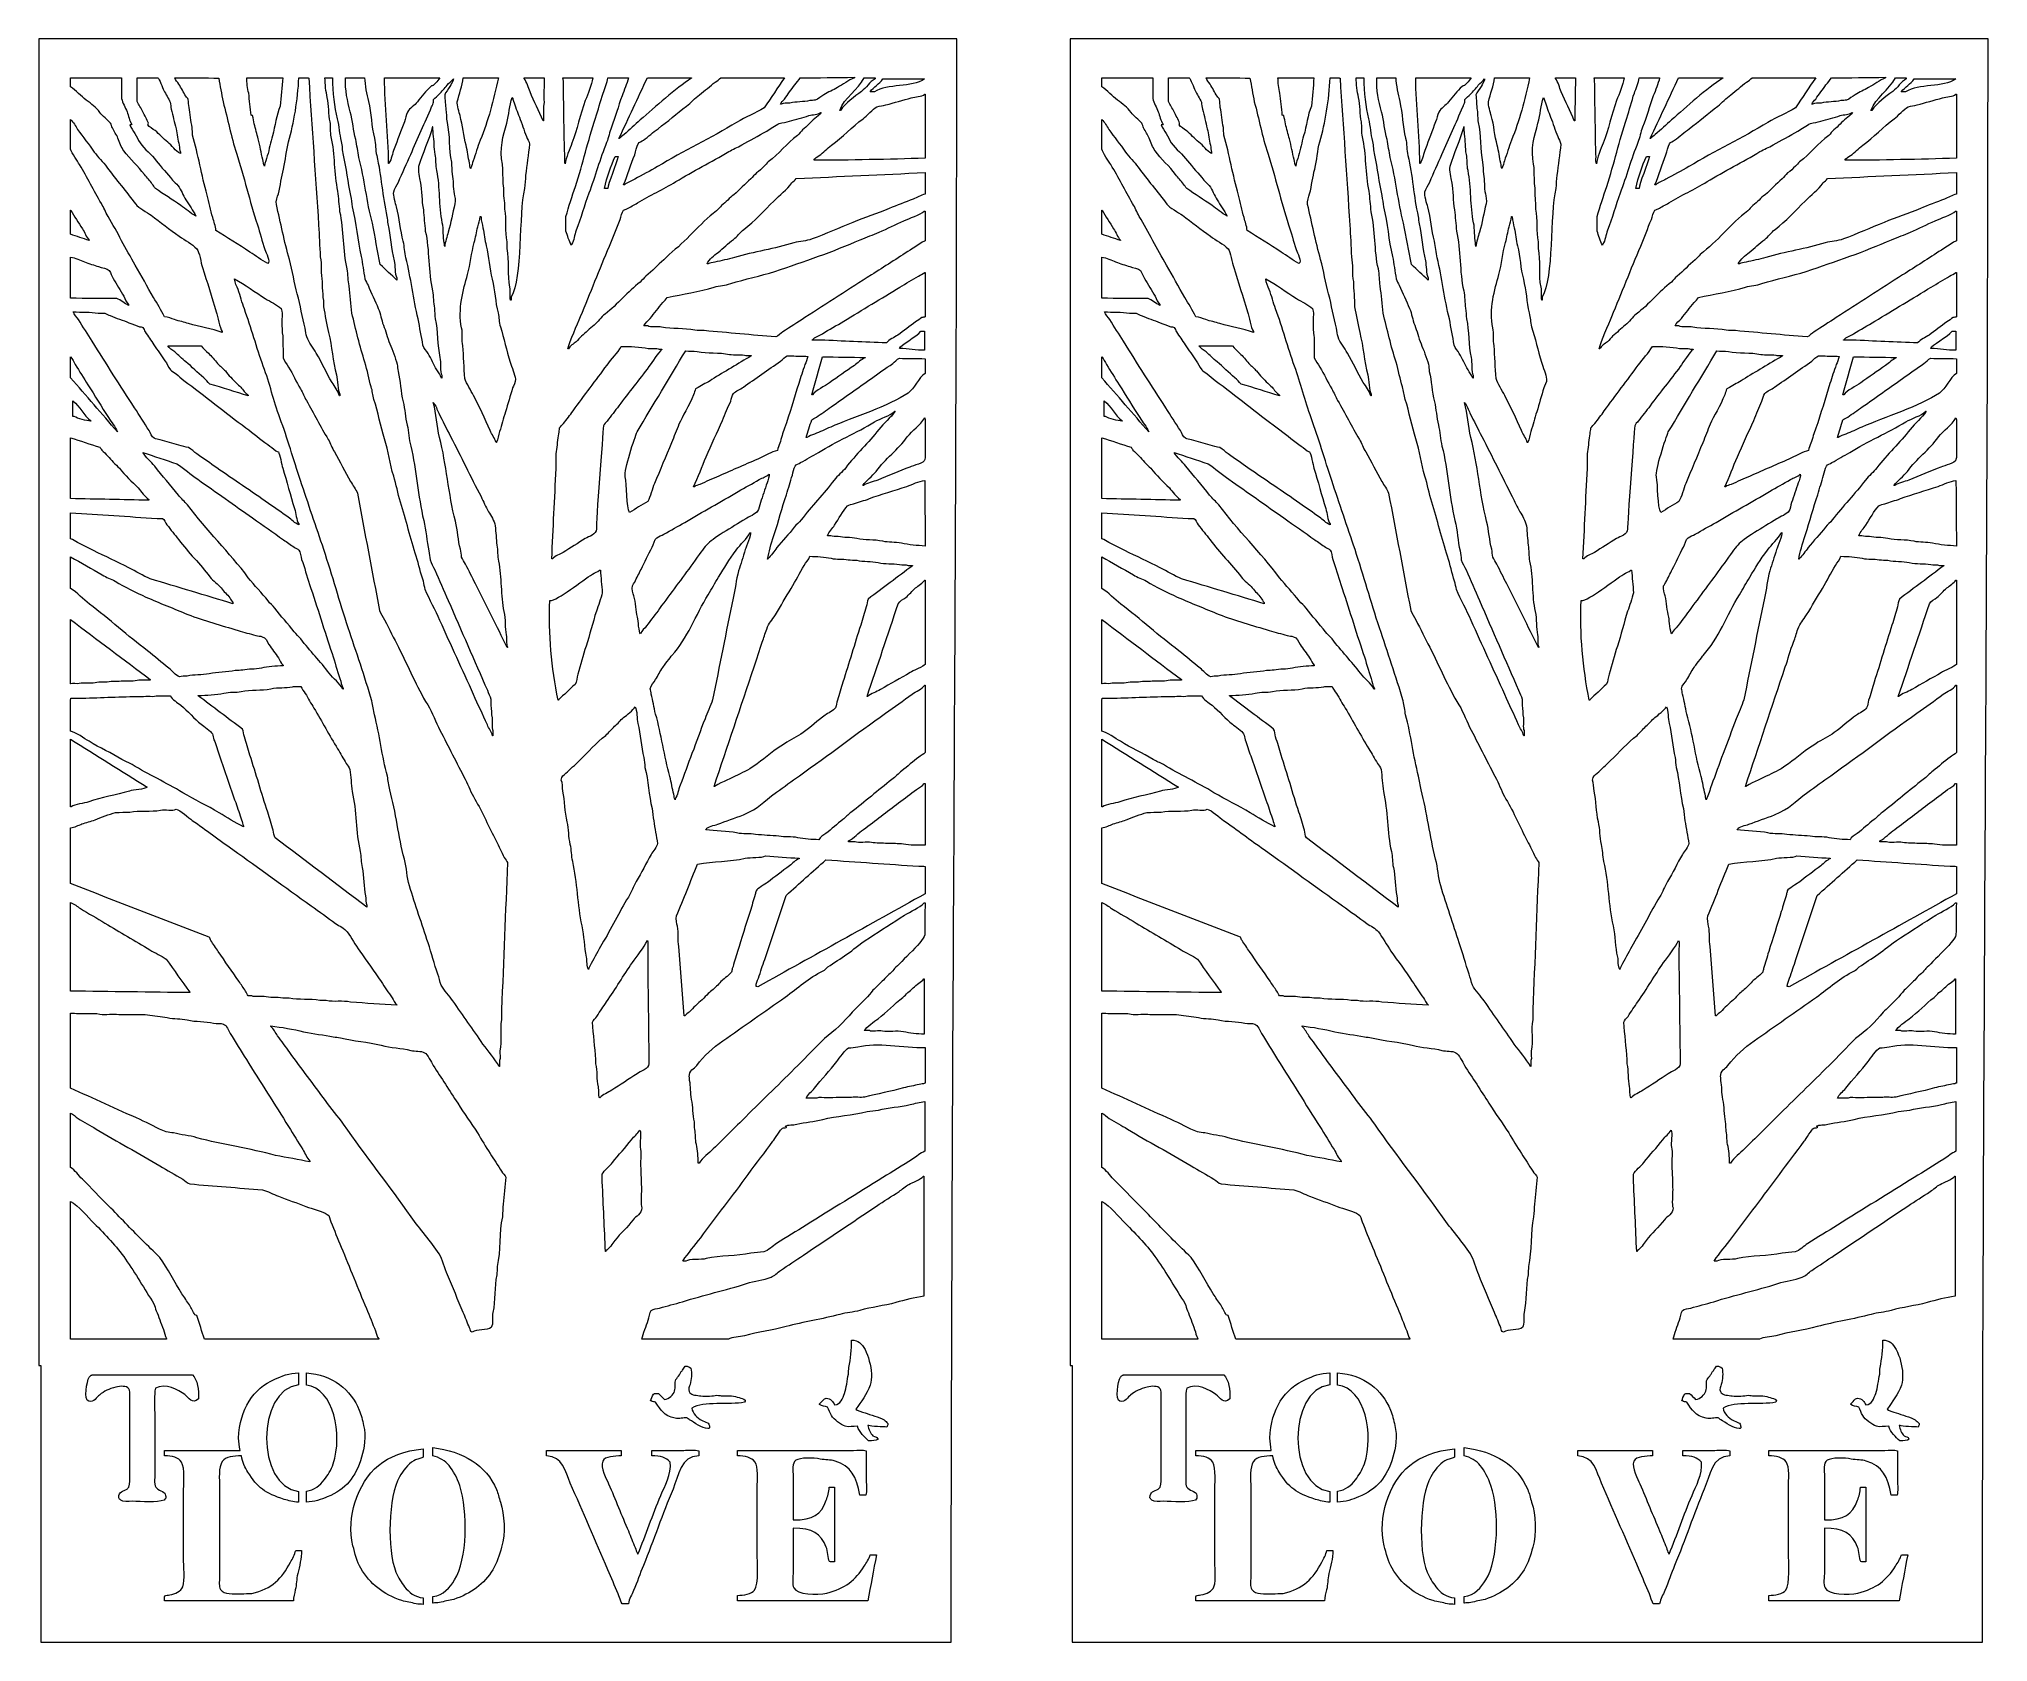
# Model space of a CAD drawing. Header units: centimetres. Extents: x -9.7 to 9.8, y -11.5 to 4.4.
import ezdxf

# ---------------------------------------------------------------- set-up
doc = ezdxf.new("R2010")
doc.units = ezdxf.units.CM
doc.header["$MEASUREMENT"] = 0
doc.layers.add('layer 1', color=7, linetype='Continuous')

msp = doc.modelspace()

# ---------------------------------------------------------------- linework, layer by layer
at = {"layer": 'layer 1', "color": 250, "lineweight": 9}
for points, knots in [([(-9.65926, 4.42068), (-6.61241, 4.42068), (-3.56466, 4.42068), (-0.51781, 4.42068), (-0.51781, 4.42068), (-0.51781, -0.9355), (-0.57291, -6.25911), (-0.57291, -11.54931), (-0.57291, -11.54931), (-3.59483, -11.54931), (-6.61765, -11.54931), (-9.63958, -11.54931), (-9.63958, -11.54931), (-9.63958, -10.63068), (-9.63958, -9.71178), (-9.63958, -8.79315), (-9.63958, -8.79315), (-9.64614, -8.79315), (-9.6527, -8.79315), (-9.65926, -8.79315), (-9.65926, -8.79315), (-9.65926, -4.38898), (-9.65926, 0.01651), (-9.65926, 4.42068)], [0, 0, 0, 0, 0.14285714, 0.14285714, 0.14285714, 0.14285714, 0.28571429, 0.28571429, 0.28571429, 0.28571429, 0.42857143, 0.42857143, 0.42857143, 0.42857143, 0.57142857, 0.57142857, 0.57142857, 0.57142857, 0.71428571, 0.71428571, 0.71428571, 0.71428571, 1, 1, 1, 1]), ([(-9.34507, 4.03482), (-9.34507, 4.00463), (-9.34507, 3.97444), (-9.34507, 3.94426), (-9.34507, 3.94426), (-9.28764, 3.90662), (-9.24198, 3.85108), (-9.18766, 3.81039), (-9.18766, 3.81039), (-9.13848, 3.77354), (-9.0885, 3.74006), (-9.05387, 3.68833), (-9.05387, 3.68833), (-9.02719, 3.64849), (-8.97466, 3.62193), (-8.94762, 3.58202), (-8.94762, 3.58202), (-8.93777, 3.56749), (-8.93607, 3.55046), (-8.92794, 3.53477), (-8.92794, 3.53477), (-8.9109, 3.50192), (-8.88764, 3.46626), (-8.87285, 3.4324), (-8.87285, 3.4324), (-8.85394, 3.38912), (-8.84024, 3.34327), (-8.81382, 3.3064), (-8.81382, 3.3064), (-8.75389, 3.22278), (-8.67085, 3.1525), (-8.60919, 3.07016), (-8.60919, 3.07016), (-8.58428, 3.0369), (-8.55469, 3.00795), (-8.53049, 2.97567), (-8.53049, 2.97567), (-8.52054, 2.9624), (-8.51189, 2.94222), (-8.49901, 2.93235), (-8.49901, 2.93235), (-8.4183, 2.8705), (-8.33056, 2.82148), (-8.24715, 2.76305), (-8.24715, 2.76305), (-8.19844, 2.72892), (-8.15172, 2.68464), (-8.09761, 2.65674), (-8.09761, 2.65674), (-8.12481, 2.71308), (-8.16397, 2.76597), (-8.19599, 2.81817), (-8.19599, 2.81817), (-8.22467, 2.86491), (-8.24284, 2.91581), (-8.2747, 2.95992), (-8.2747, 2.95992), (-8.28919, 2.97998), (-8.31485, 2.99527), (-8.32979, 3.01504), (-8.32979, 3.01504), (-8.38078, 3.08247), (-8.44024, 3.14049), (-8.49114, 3.20797), (-8.49114, 3.20797), (-8.53844, 3.27069), (-8.60646, 3.32143), (-8.65248, 3.38515), (-8.65248, 3.38515), (-8.67365, 3.41447), (-8.68447, 3.44865), (-8.70364, 3.47965), (-8.70364, 3.47965), (-8.72029, 3.50659), (-8.74422, 3.53406), (-8.75479, 3.56627), (-8.75479, 3.56627), (-8.73998, 3.56683), (-8.74096, 3.56442), (-8.73512, 3.57414), (-8.73512, 3.57414), (-8.76112, 3.60388), (-8.76635, 3.65748), (-8.78234, 3.6962), (-8.78234, 3.6962), (-8.79899, 3.73651), (-8.82545, 3.78381), (-8.83743, 3.82614), (-8.83743, 3.82614), (-8.83743, 3.89569), (-8.83743, 3.96526), (-8.83743, 4.03482), (-8.83743, 4.03482), (-9.00663, 4.03482), (-9.17588, 4.03482), (-9.34507, 4.03482)], [0, 0, 0, 0, 0.04, 0.04, 0.04, 0.04, 0.08, 0.08, 0.08, 0.08, 0.12, 0.12, 0.12, 0.12, 0.16, 0.16, 0.16, 0.16, 0.2, 0.2, 0.2, 0.2, 0.24, 0.24, 0.24, 0.24, 0.28, 0.28, 0.28, 0.28, 0.32, 0.32, 0.32, 0.32, 0.36, 0.36, 0.36, 0.36, 0.4, 0.4, 0.4, 0.4, 0.44, 0.44, 0.44, 0.44, 0.48, 0.48, 0.48, 0.48, 0.52, 0.52, 0.52, 0.52, 0.56, 0.56, 0.56, 0.56, 0.6, 0.6, 0.6, 0.6, 0.64, 0.64, 0.64, 0.64, 0.68, 0.68, 0.68, 0.68, 0.72, 0.72, 0.72, 0.72, 0.76, 0.76, 0.76, 0.76, 0.8, 0.8, 0.8, 0.8, 0.84, 0.84, 0.84, 0.84, 0.88, 0.88, 0.88, 0.88, 0.92, 0.92, 0.92, 0.92, 1, 1, 1, 1]), ([(-8.68002, 4.03482), (-8.68002, 3.95608), (-8.68002, 3.87732), (-8.68002, 3.79858), (-8.68002, 3.79858), (-8.66861, 3.76433), (-8.63957, 3.72933), (-8.62493, 3.6962), (-8.62493, 3.6962), (-8.60745, 3.65667), (-8.5829, 3.61933), (-8.56984, 3.58202), (-8.56984, 3.58202), (-8.5671, 3.57418), (-8.57527, 3.56918), (-8.57377, 3.56627), (-8.57377, 3.56627), (-8.56275, 3.54477), (-8.5225, 3.52199), (-8.50294, 3.50721), (-8.50294, 3.50721), (-8.45843, 3.47358), (-8.4225, 3.4274), (-8.37701, 3.39303), (-8.37701, 3.39303), (-8.33327, 3.35997), (-8.30126, 3.30474), (-8.25109, 3.27884), (-8.25109, 3.27884), (-8.25109, 3.28409), (-8.25109, 3.28934), (-8.25109, 3.29459), (-8.25109, 3.29459), (-8.26212, 3.31287), (-8.2567, 3.33769), (-8.26289, 3.36153), (-8.26289, 3.36153), (-8.27645, 3.41371), (-8.27939, 3.47182), (-8.29437, 3.5269), (-8.29437, 3.5269), (-8.31119, 3.58869), (-8.3243, 3.65867), (-8.3416, 3.71983), (-8.3416, 3.71983), (-8.34553, 3.74345), (-8.34947, 3.76708), (-8.3534, 3.7907), (-8.3534, 3.7907), (-8.36839, 3.83012), (-8.39748, 3.871), (-8.41637, 3.90882), (-8.41637, 3.90882), (-8.42729, 3.9307), (-8.46055, 4.0267), (-8.47539, 4.03482), (-8.47539, 4.03482), (-8.54359, 4.03482), (-8.61182, 4.03482), (-8.68002, 4.03482)], [0, 0, 0, 0, 0.0625, 0.0625, 0.0625, 0.0625, 0.125, 0.125, 0.125, 0.125, 0.1875, 0.1875, 0.1875, 0.1875, 0.25, 0.25, 0.25, 0.25, 0.3125, 0.3125, 0.3125, 0.3125, 0.375, 0.375, 0.375, 0.375, 0.4375, 0.4375, 0.4375, 0.4375, 0.5, 0.5, 0.5, 0.5, 0.5625, 0.5625, 0.5625, 0.5625, 0.625, 0.625, 0.625, 0.625, 0.6875, 0.6875, 0.6875, 0.6875, 0.75, 0.75, 0.75, 0.75, 0.8125, 0.8125, 0.8125, 0.8125, 0.875, 0.875, 0.875, 0.875, 1, 1, 1, 1]), ([(-8.30618, 4.03482), (-8.29957, 4.00913), (-8.27938, 3.99163), (-8.26683, 3.97182), (-8.26683, 3.97182), (-8.24098, 3.93101), (-8.2218, 3.89074), (-8.19599, 3.84976), (-8.19599, 3.84976), (-8.18999, 3.84023), (-8.17639, 3.82971), (-8.17238, 3.81826), (-8.17238, 3.81826), (-8.16976, 3.79202), (-8.16713, 3.76576), (-8.16451, 3.73951), (-8.16451, 3.73951), (-8.14944, 3.67651), (-8.14781, 3.6012), (-8.13303, 3.53871), (-8.13303, 3.53871), (-8.13172, 3.51377), (-8.13041, 3.48883), (-8.1291, 3.4639), (-8.1291, 3.4639), (-8.07375, 3.26832), (-8.04008, 3.06498), (-7.98349, 2.86542), (-7.98349, 2.86542), (-7.9632, 2.79383), (-7.95116, 2.71605), (-7.9284, 2.64099), (-7.9284, 2.64099), (-7.9164, 2.60142), (-7.9008, 2.55694), (-7.89692, 2.51105), (-7.89692, 2.51105), (-7.78382, 2.44212), (-7.67188, 2.37003), (-7.55849, 2.29844), (-7.55849, 2.29844), (-7.50036, 2.26173), (-7.44378, 2.21642), (-7.38141, 2.18425), (-7.38141, 2.18425), (-7.34894, 2.20001), (-7.39887, 2.29203), (-7.40896, 2.32206), (-7.40896, 2.32206), (-7.43711, 2.40588), (-7.45698, 2.48996), (-7.48373, 2.57012), (-7.48373, 2.57012), (-7.56245, 2.806), (-7.61519, 3.04882), (-7.69229, 3.28278), (-7.69229, 3.28278), (-7.74755, 3.45046), (-7.77768, 3.62258), (-7.82609, 3.79464), (-7.82609, 3.79464), (-7.84052, 3.87338), (-7.85495, 3.95214), (-7.86937, 4.03088), (-7.86937, 4.03088), (-7.99193, 4.03258), (-8.16409, 4.03502), (-8.30618, 4.03482)], [0, 0, 0, 0, 0.05555556, 0.05555556, 0.05555556, 0.05555556, 0.11111111, 0.11111111, 0.11111111, 0.11111111, 0.16666667, 0.16666667, 0.16666667, 0.16666667, 0.22222222, 0.22222222, 0.22222222, 0.22222222, 0.27777778, 0.27777778, 0.27777778, 0.27777778, 0.33333333, 0.33333333, 0.33333333, 0.33333333, 0.38888889, 0.38888889, 0.38888889, 0.38888889, 0.44444444, 0.44444444, 0.44444444, 0.44444444, 0.5, 0.5, 0.5, 0.5, 0.55555556, 0.55555556, 0.55555556, 0.55555556, 0.61111111, 0.61111111, 0.61111111, 0.61111111, 0.66666667, 0.66666667, 0.66666667, 0.66666667, 0.72222222, 0.72222222, 0.72222222, 0.72222222, 0.77777778, 0.77777778, 0.77777778, 0.77777778, 0.83333333, 0.83333333, 0.83333333, 0.83333333, 0.88888889, 0.88888889, 0.88888889, 0.88888889, 1, 1, 1, 1]), ([(-7.58997, 4.03482), (-7.59034, 3.98338), (-7.58073, 3.927), (-7.5703, 3.88126), (-7.5703, 3.88126), (-7.56243, 3.80777), (-7.55456, 3.73426), (-7.54669, 3.66077), (-7.54669, 3.66077), (-7.54144, 3.65946), (-7.53619, 3.65814), (-7.53095, 3.65683), (-7.53095, 3.65683), (-7.5257, 3.62927), (-7.52045, 3.6017), (-7.51521, 3.57414), (-7.51521, 3.57414), (-7.50192, 3.52729), (-7.48904, 3.47141), (-7.47586, 3.42452), (-7.47586, 3.42452), (-7.45625, 3.35479), (-7.44826, 3.28545), (-7.42863, 3.21978), (-7.42863, 3.21978), (-7.42177, 3.19682), (-7.42528, 3.16989), (-7.41289, 3.15285), (-7.41289, 3.15285), (-7.40923, 3.18708), (-7.39487, 3.22434), (-7.38535, 3.25522), (-7.38535, 3.25522), (-7.36433, 3.32334), (-7.35408, 3.39138), (-7.33419, 3.45603), (-7.33419, 3.45603), (-7.30423, 3.55343), (-7.29743, 3.6648), (-7.25548, 3.75133), (-7.25548, 3.75133), (-7.24761, 3.84582), (-7.23974, 3.94033), (-7.23187, 4.03482), (-7.23187, 4.03482), (-7.35123, 4.03482), (-7.47062, 4.03482), (-7.58997, 4.03482)], [0, 0, 0, 0, 0.07692308, 0.07692308, 0.07692308, 0.07692308, 0.15384615, 0.15384615, 0.15384615, 0.15384615, 0.23076923, 0.23076923, 0.23076923, 0.23076923, 0.30769231, 0.30769231, 0.30769231, 0.30769231, 0.38461538, 0.38461538, 0.38461538, 0.38461538, 0.46153846, 0.46153846, 0.46153846, 0.46153846, 0.53846154, 0.53846154, 0.53846154, 0.53846154, 0.61538462, 0.61538462, 0.61538462, 0.61538462, 0.69230769, 0.69230769, 0.69230769, 0.69230769, 0.76923077, 0.76923077, 0.76923077, 0.76923077, 0.84615385, 0.84615385, 0.84615385, 0.84615385, 1, 1, 1, 1]), ([(-7.07053, 4.03482), (-7.08126, 3.81156), (-7.11962, 3.58547), (-7.17285, 3.39696), (-7.17285, 3.39696), (-7.19866, 3.30556), (-7.19952, 3.217), (-7.224, 3.12529), (-7.224, 3.12529), (-7.24515, 3.04605), (-7.25341, 2.96055), (-7.27516, 2.87723), (-7.27516, 2.87723), (-7.28213, 2.85056), (-7.30276, 2.80484), (-7.29484, 2.77092), (-7.29484, 2.77092), (-7.25286, 2.59114), (-7.21525, 2.40043), (-7.16498, 2.22363), (-7.16498, 2.22363), (-7.13236, 2.10893), (-7.11768, 1.99149), (-7.08627, 1.88107), (-7.08627, 1.88107), (-7.05373, 1.76665), (-7.03902, 1.649), (-7.00757, 1.53852), (-7.00757, 1.53852), (-6.9989, 1.50807), (-7.00297, 1.48109), (-6.99183, 1.4519), (-6.99183, 1.4519), (-6.97094, 1.3972), (-6.92759, 1.33999), (-6.89738, 1.29047), (-6.89738, 1.29047), (-6.83923, 1.19514), (-6.79796, 1.09453), (-6.73998, 0.9991), (-6.73998, 0.9991), (-6.71542, 0.9587), (-6.67853, 0.91383), (-6.66521, 0.86523), (-6.66521, 0.86523), (-6.6639, 0.86523), (-6.66258, 0.86523), (-6.66127, 0.86523), (-6.66127, 0.86523), (-6.66127, 0.87048), (-6.66127, 0.87573), (-6.66127, 0.88098), (-6.66127, 0.88098), (-6.6837, 0.91774), (-6.68373, 1.02368), (-6.69669, 1.07391), (-6.69669, 1.07391), (-6.73154, 1.20904), (-6.7399, 1.35677), (-6.77539, 1.49521), (-6.77539, 1.49521), (-6.79617, 1.57626), (-6.80754, 1.6686), (-6.82655, 1.75114), (-6.82655, 1.75114), (-6.82655, 1.77214), (-6.82655, 1.79314), (-6.82655, 1.81414), (-6.82655, 1.81414), (-6.83471, 1.85121), (-6.83017, 1.90307), (-6.83836, 1.94013), (-6.83836, 1.94013), (-6.83836, 1.96113), (-6.83836, 1.98214), (-6.83836, 2.00313), (-6.83836, 2.00313), (-6.85523, 2.07977), (-6.84106, 2.17429), (-6.85803, 2.25119), (-6.85803, 2.25119), (-6.86328, 2.35617), (-6.86853, 2.46119), (-6.87377, 2.56618), (-6.87377, 2.56618), (-6.90656, 3.05436), (-6.93936, 3.54269), (-6.97215, 4.03088), (-6.97215, 4.03088), (-6.97346, 4.03088), (-6.97478, 4.03088), (-6.97609, 4.03088), (-6.97609, 4.03088), (-6.97609, 4.03219), (-6.97609, 4.03351), (-6.97609, 4.03482), (-6.97609, 4.03482), (-7.00756, 4.03482), (-7.03905, 4.03482), (-7.07053, 4.03482)], [0, 0, 0, 0, 0.03846154, 0.03846154, 0.03846154, 0.03846154, 0.07692308, 0.07692308, 0.07692308, 0.07692308, 0.11538462, 0.11538462, 0.11538462, 0.11538462, 0.15384615, 0.15384615, 0.15384615, 0.15384615, 0.19230769, 0.19230769, 0.19230769, 0.19230769, 0.23076923, 0.23076923, 0.23076923, 0.23076923, 0.26923077, 0.26923077, 0.26923077, 0.26923077, 0.30769231, 0.30769231, 0.30769231, 0.30769231, 0.34615385, 0.34615385, 0.34615385, 0.34615385, 0.38461538, 0.38461538, 0.38461538, 0.38461538, 0.42307692, 0.42307692, 0.42307692, 0.42307692, 0.46153846, 0.46153846, 0.46153846, 0.46153846, 0.5, 0.5, 0.5, 0.5, 0.53846154, 0.53846154, 0.53846154, 0.53846154, 0.57692308, 0.57692308, 0.57692308, 0.57692308, 0.61538462, 0.61538462, 0.61538462, 0.61538462, 0.65384615, 0.65384615, 0.65384615, 0.65384615, 0.69230769, 0.69230769, 0.69230769, 0.69230769, 0.73076923, 0.73076923, 0.73076923, 0.73076923, 0.76923077, 0.76923077, 0.76923077, 0.76923077, 0.80769231, 0.80769231, 0.80769231, 0.80769231, 0.84615385, 0.84615385, 0.84615385, 0.84615385, 0.88461538, 0.88461538, 0.88461538, 0.88461538, 0.92307692, 0.92307692, 0.92307692, 0.92307692, 1, 1, 1, 1]), ([(-6.81081, 4.03482), (-6.81099, 3.971), (-6.80057, 3.8961), (-6.7872, 3.83795), (-6.7872, 3.83795), (-6.76919, 3.75963), (-6.77577, 3.67015), (-6.75965, 3.59383), (-6.75965, 3.59383), (-6.75093, 3.55256), (-6.75941, 3.4947), (-6.74784, 3.44421), (-6.74784, 3.44421), (-6.70829, 3.27163), (-6.72053, 3.07732), (-6.68095, 2.90479), (-6.68095, 2.90479), (-6.67439, 2.83655), (-6.66783, 2.76829), (-6.66127, 2.70005), (-6.66127, 2.70005), (-6.61939, 2.51745), (-6.63243, 2.31178), (-6.59044, 2.12913), (-6.59044, 2.12913), (-6.57731, 2.07203), (-6.58286, 2.01241), (-6.57076, 1.95982), (-6.57076, 1.95982), (-6.56158, 1.86927), (-6.5524, 1.77869), (-6.54322, 1.68814), (-6.54322, 1.68814), (-6.502, 1.5283), (-6.46418, 1.3564), (-6.41335, 1.19991), (-6.41335, 1.19991), (-6.38683, 1.11824), (-6.37565, 1.03353), (-6.35039, 0.95579), (-6.35039, 0.95579), (-6.33644, 0.91283), (-6.33684, 0.87274), (-6.32284, 0.8298), (-6.32284, 0.8298), (-6.2817, 0.70356), (-6.25761, 0.56233), (-6.21659, 0.43606), (-6.21659, 0.43606), (-6.17692, 0.31393), (-6.16589, 0.18801), (-6.12608, 0.06594), (-6.12608, 0.06594), (-6.09907, -0.01691), (-6.08746, -0.10722), (-6.05919, -0.19392), (-6.05919, -0.19392), (-6.00163, -0.3704), (-5.95951, -0.55788), (-5.90178, -0.73334), (-5.90178, -0.73334), (-5.87434, -0.81673), (-5.85722, -0.90155), (-5.83095, -0.9814), (-5.83095, -0.9814), (-5.82439, -1.00896), (-5.81783, -1.03652), (-5.81127, -1.06408), (-5.81127, -1.06408), (-5.76918, -1.16745), (-5.7104, -1.26975), (-5.66567, -1.3712), (-5.66567, -1.3712), (-5.55547, -1.62111), (-5.44111, -1.8614), (-5.33118, -2.11142), (-5.33118, -2.11142), (-5.28767, -2.21036), (-5.23819, -2.30874), (-5.19345, -2.41067), (-5.19345, -2.41067), (-5.17785, -2.44619), (-5.15312, -2.48041), (-5.14229, -2.52091), (-5.14229, -2.52091), (-5.14098, -2.52091), (-5.13967, -2.52091), (-5.13835, -2.52091), (-5.13835, -2.52091), (-5.13835, -2.50385), (-5.13835, -2.48679), (-5.13835, -2.46973), (-5.13835, -2.46973), (-5.1565, -2.43834), (-5.13741, -2.38314), (-5.14622, -2.34373), (-5.14622, -2.34373), (-5.15451, -2.30668), (-5.14986, -2.2548), (-5.15803, -2.21773), (-5.15803, -2.21773), (-5.15803, -2.19674), (-5.15803, -2.17573), (-5.15803, -2.15474), (-5.15803, -2.15474), (-5.16583, -2.12729), (-5.181, -2.09648), (-5.19345, -2.06812), (-5.19345, -2.06812), (-5.3234, -1.77201), (-5.45184, -1.47345), (-5.58303, -1.17433), (-5.58303, -1.17433), (-5.62723, -1.07354), (-5.67137, -0.97095), (-5.71683, -0.86722), (-5.71683, -0.86722), (-5.73021, -0.83667), (-5.75429, -0.80144), (-5.76405, -0.76878), (-5.76405, -0.76878), (-5.76798, -0.7386), (-5.77192, -0.7084), (-5.77585, -0.67822), (-5.77585, -0.67822), (-5.80025, -0.58064), (-5.8017, -0.47645), (-5.82701, -0.37504), (-5.82701, -0.37504), (-5.88682, -0.13547), (-5.8962, 0.12616), (-5.95687, 0.36518), (-5.95687, 0.36518), (-5.97465, 0.43521), (-5.97567, 0.50843), (-5.99229, 0.57387), (-5.99229, 0.57387), (-6.01203, 0.6516), (-6.01305, 0.73304), (-6.03164, 0.80617), (-6.03164, 0.80617), (-6.05739, 0.90749), (-6.05867, 1.01213), (-6.0828, 1.10935), (-6.0828, 1.10935), (-6.08542, 1.13297), (-6.08804, 1.1566), (-6.09067, 1.18022), (-6.09067, 1.18022), (-6.11035, 1.24555), (-6.13953, 1.32177), (-6.16544, 1.38496), (-6.16544, 1.38496), (-6.19055, 1.44623), (-6.20465, 1.51207), (-6.2284, 1.57002), (-6.2284, 1.57002), (-6.25089, 1.62489), (-6.2564, 1.68083), (-6.27956, 1.73539), (-6.27956, 1.73539), (-6.31187, 1.81152), (-6.34733, 1.889), (-6.38187, 1.9677), (-6.38187, 1.9677), (-6.39028, 1.98685), (-6.40684, 2.00974), (-6.41335, 2.03069), (-6.41335, 2.03069), (-6.42516, 2.1055), (-6.43697, 2.18032), (-6.44877, 2.25512), (-6.44877, 2.25512), (-6.48932, 2.41334), (-6.49907, 2.58894), (-6.53928, 2.7473), (-6.53928, 2.7473), (-6.54453, 2.78535), (-6.54978, 2.82342), (-6.55502, 2.86148), (-6.55502, 2.86148), (-6.58793, 2.99012), (-6.59714, 3.13448), (-6.62979, 3.26309), (-6.62979, 3.26309), (-6.64192, 3.31089), (-6.63725, 3.35294), (-6.64946, 3.4009), (-6.64946, 3.4009), (-6.66755, 3.47193), (-6.66966, 3.54986), (-6.68882, 3.62533), (-6.68882, 3.62533), (-6.72006, 3.74844), (-6.73235, 3.8813), (-6.73604, 4.03482), (-6.73604, 4.03482), (-6.76096, 4.03482), (-6.78589, 4.03482), (-6.81081, 4.03482)], [0, 0, 0, 0, 0.01960784, 0.01960784, 0.01960784, 0.01960784, 0.03921569, 0.03921569, 0.03921569, 0.03921569, 0.05882353, 0.05882353, 0.05882353, 0.05882353, 0.07843137, 0.07843137, 0.07843137, 0.07843137, 0.09803922, 0.09803922, 0.09803922, 0.09803922, 0.11764706, 0.11764706, 0.11764706, 0.11764706, 0.1372549, 0.1372549, 0.1372549, 0.1372549, 0.15686275, 0.15686275, 0.15686275, 0.15686275, 0.17647059, 0.17647059, 0.17647059, 0.17647059, 0.19607843, 0.19607843, 0.19607843, 0.19607843, 0.21568627, 0.21568627, 0.21568627, 0.21568627, 0.23529412, 0.23529412, 0.23529412, 0.23529412, 0.25490196, 0.25490196, 0.25490196, 0.25490196, 0.2745098, 0.2745098, 0.2745098, 0.2745098, 0.29411765, 0.29411765, 0.29411765, 0.29411765, 0.31372549, 0.31372549, 0.31372549, 0.31372549, 0.33333333, 0.33333333, 0.33333333, 0.33333333, 0.35294118, 0.35294118, 0.35294118, 0.35294118, 0.37254902, 0.37254902, 0.37254902, 0.37254902, 0.39215686, 0.39215686, 0.39215686, 0.39215686, 0.41176471, 0.41176471, 0.41176471, 0.41176471, 0.43137255, 0.43137255, 0.43137255, 0.43137255, 0.45098039, 0.45098039, 0.45098039, 0.45098039, 0.47058824, 0.47058824, 0.47058824, 0.47058824, 0.49019608, 0.49019608, 0.49019608, 0.49019608, 0.50980392, 0.50980392, 0.50980392, 0.50980392, 0.52941176, 0.52941176, 0.52941176, 0.52941176, 0.54901961, 0.54901961, 0.54901961, 0.54901961, 0.56862745, 0.56862745, 0.56862745, 0.56862745, 0.58823529, 0.58823529, 0.58823529, 0.58823529, 0.60784314, 0.60784314, 0.60784314, 0.60784314, 0.62745098, 0.62745098, 0.62745098, 0.62745098, 0.64705882, 0.64705882, 0.64705882, 0.64705882, 0.66666667, 0.66666667, 0.66666667, 0.66666667, 0.68627451, 0.68627451, 0.68627451, 0.68627451, 0.70588235, 0.70588235, 0.70588235, 0.70588235, 0.7254902, 0.7254902, 0.7254902, 0.7254902, 0.74509804, 0.74509804, 0.74509804, 0.74509804, 0.76470588, 0.76470588, 0.76470588, 0.76470588, 0.78431373, 0.78431373, 0.78431373, 0.78431373, 0.80392157, 0.80392157, 0.80392157, 0.80392157, 0.82352941, 0.82352941, 0.82352941, 0.82352941, 0.84313725, 0.84313725, 0.84313725, 0.84313725, 0.8627451, 0.8627451, 0.8627451, 0.8627451, 0.88235294, 0.88235294, 0.88235294, 0.88235294, 0.90196078, 0.90196078, 0.90196078, 0.90196078, 0.92156863, 0.92156863, 0.92156863, 0.92156863, 0.94117647, 0.94117647, 0.94117647, 0.94117647, 0.96078431, 0.96078431, 0.96078431, 0.96078431, 1, 1, 1, 1]), ([(-6.60618, 4.03482), (-6.61032, 3.90771), (-6.58769, 3.80277), (-6.55896, 3.6962), (-6.55896, 3.6962), (-6.53412, 3.60409), (-6.52767, 3.50899), (-6.50386, 3.42059), (-6.50386, 3.42059), (-6.49337, 3.36022), (-6.48287, 3.29984), (-6.47238, 3.23947), (-6.47238, 3.23947), (-6.41519, 3.02784), (-6.39568, 2.79824), (-6.33858, 2.58586), (-6.33858, 2.58586), (-6.31235, 2.44807), (-6.28612, 2.31023), (-6.25988, 2.17244), (-6.25988, 2.17244), (-6.2048, 2.12126), (-6.14969, 2.07006), (-6.0946, 2.01888), (-6.0946, 2.01888), (-6.0946, 2.02675), (-6.0946, 2.03463), (-6.0946, 2.04251), (-6.0946, 2.04251), (-6.11696, 2.07916), (-6.11023, 2.1642), (-6.12215, 2.21181), (-6.12215, 2.21181), (-6.15143, 2.3288), (-6.15606, 2.46094), (-6.18511, 2.57799), (-6.18511, 2.57799), (-6.18774, 2.60293), (-6.19036, 2.62786), (-6.19298, 2.6528), (-6.19298, 2.6528), (-6.24048, 2.84827), (-6.24817, 3.06352), (-6.2953, 3.25915), (-6.2953, 3.25915), (-6.30977, 3.31923), (-6.30438, 3.37234), (-6.31891, 3.4324), (-6.31891, 3.4324), (-6.34717, 3.54923), (-6.349, 3.67848), (-6.37794, 3.79858), (-6.37794, 3.79858), (-6.3952, 3.87019), (-6.41311, 3.9585), (-6.41729, 4.03482), (-6.41729, 4.03482), (-6.48025, 4.03482), (-6.54322, 4.03482), (-6.60618, 4.03482)], [0, 0, 0, 0, 0.0625, 0.0625, 0.0625, 0.0625, 0.125, 0.125, 0.125, 0.125, 0.1875, 0.1875, 0.1875, 0.1875, 0.25, 0.25, 0.25, 0.25, 0.3125, 0.3125, 0.3125, 0.3125, 0.375, 0.375, 0.375, 0.375, 0.4375, 0.4375, 0.4375, 0.4375, 0.5, 0.5, 0.5, 0.5, 0.5625, 0.5625, 0.5625, 0.5625, 0.625, 0.625, 0.625, 0.625, 0.6875, 0.6875, 0.6875, 0.6875, 0.75, 0.75, 0.75, 0.75, 0.8125, 0.8125, 0.8125, 0.8125, 0.875, 0.875, 0.875, 0.875, 1, 1, 1, 1]), ([(-6.21659, 4.03482), (-6.21815, 3.74967), (-6.17878, 3.46952), (-6.17724, 3.18041), (-6.17724, 3.18041), (-6.17593, 3.18041), (-6.17462, 3.18041), (-6.17331, 3.18041), (-6.17331, 3.18041), (-6.17331, 3.18172), (-6.17331, 3.18303), (-6.17331, 3.18434), (-6.17331, 3.18434), (-6.14523, 3.2219), (-6.14099, 3.28045), (-6.12215, 3.32609), (-6.12215, 3.32609), (-6.08661, 3.41221), (-6.05542, 3.50774), (-6.01983, 3.59383), (-6.01983, 3.59383), (-6.0063, 3.62657), (-6.00568, 3.66208), (-5.98835, 3.69227), (-5.98835, 3.69227), (-5.96582, 3.73154), (-5.91712, 3.75876), (-5.88997, 3.79464), (-5.88997, 3.79464), (-5.84987, 3.84764), (-5.80303, 3.90127), (-5.75618, 3.9482), (-5.75618, 3.9482), (-5.74568, 3.95871), (-5.73529, 3.95441), (-5.73257, 3.95607), (-5.73257, 3.95607), (-5.72349, 3.96161), (-5.66955, 4.02406), (-5.66567, 4.03482), (-5.66567, 4.03482), (-5.84929, 4.03482), (-6.03297, 4.03482), (-6.21659, 4.03482)], [0, 0, 0, 0, 0.08333333, 0.08333333, 0.08333333, 0.08333333, 0.16666667, 0.16666667, 0.16666667, 0.16666667, 0.25, 0.25, 0.25, 0.25, 0.33333333, 0.33333333, 0.33333333, 0.33333333, 0.41666667, 0.41666667, 0.41666667, 0.41666667, 0.5, 0.5, 0.5, 0.5, 0.58333333, 0.58333333, 0.58333333, 0.58333333, 0.66666667, 0.66666667, 0.66666667, 0.66666667, 0.75, 0.75, 0.75, 0.75, 0.83333333, 0.83333333, 0.83333333, 0.83333333, 1, 1, 1, 1]), ([(-5.53187, 4.02301), (-5.54806, 3.99781), (-5.5772, 3.98327), (-5.59484, 3.96001), (-5.59484, 3.96001), (-5.61932, 3.92771), (-5.64663, 3.89962), (-5.67354, 3.86945), (-5.67354, 3.86945), (-5.6919, 3.85239), (-5.71027, 3.83533), (-5.72863, 3.81826), (-5.72863, 3.81826), (-5.72863, 3.80908), (-5.72863, 3.79989), (-5.72863, 3.7907), (-5.72863, 3.7907), (-5.73326, 3.77693), (-5.74123, 3.7596), (-5.74831, 3.74345), (-5.74831, 3.74345), (-5.8169, 3.58703), (-5.88724, 3.42993), (-5.95687, 3.27097), (-5.95687, 3.27097), (-5.99658, 3.18032), (-6.0382, 3.08882), (-6.07886, 2.99535), (-6.07886, 2.99535), (-6.09212, 2.96488), (-6.11713, 2.93001), (-6.12608, 2.89692), (-6.12608, 2.89692), (-6.13432, 2.8665), (-6.106, 2.77489), (-6.09854, 2.7473), (-6.09854, 2.7473), (-6.06789, 2.63395), (-6.06011, 2.51464), (-6.03164, 2.40475), (-6.03164, 2.40475), (-6.01673, 2.34719), (-6.01903, 2.29692), (-6.00409, 2.23938), (-6.00409, 2.23938), (-5.9532, 2.04331), (-5.93495, 1.82864), (-5.8821, 1.63302), (-5.8821, 1.63302), (-5.86636, 1.54509), (-5.85062, 1.45714), (-5.83488, 1.36921), (-5.83488, 1.36921), (-5.82472, 1.341), (-5.79905, 1.31156), (-5.78372, 1.28653), (-5.78372, 1.28653), (-5.75116, 1.23335), (-5.72964, 1.17833), (-5.69715, 1.1251), (-5.69715, 1.1251), (-5.68155, 1.09953), (-5.65876, 1.07418), (-5.64993, 1.04241), (-5.64993, 1.04241), (-5.64862, 1.04241), (-5.6473, 1.04241), (-5.64599, 1.04241), (-5.64599, 1.04241), (-5.64599, 1.0516), (-5.64599, 1.06079), (-5.64599, 1.06997), (-5.64599, 1.06997), (-5.66776, 1.10638), (-5.65466, 1.19875), (-5.66567, 1.24716), (-5.66567, 1.24716), (-5.6936, 1.37), (-5.68501, 1.51003), (-5.71289, 1.63302), (-5.71289, 1.63302), (-5.71551, 1.66845), (-5.71814, 1.7039), (-5.72076, 1.73933), (-5.72076, 1.73933), (-5.73301, 1.79296), (-5.72718, 1.8541), (-5.74044, 1.91257), (-5.74044, 1.91257), (-5.78325, 2.10142), (-5.76839, 2.31849), (-5.81127, 2.50712), (-5.81127, 2.50712), (-5.81783, 2.57798), (-5.82439, 2.64887), (-5.83095, 2.71974), (-5.83095, 2.71974), (-5.8505, 2.80786), (-5.84239, 2.90715), (-5.86243, 2.99929), (-5.86243, 2.99929), (-5.86886, 3.02887), (-5.88743, 3.11505), (-5.87817, 3.14891), (-5.87817, 3.14891), (-5.84181, 3.28178), (-5.77298, 3.41067), (-5.74044, 3.54659), (-5.74044, 3.54659), (-5.73913, 3.54659), (-5.73781, 3.54659), (-5.7365, 3.54659), (-5.7365, 3.54659), (-5.7365, 3.53477), (-5.7365, 3.52296), (-5.7365, 3.51115), (-5.7365, 3.51115), (-5.73082, 3.50166), (-5.73576, 3.48605), (-5.73257, 3.47177), (-5.73257, 3.47177), (-5.71847, 3.40886), (-5.72781, 3.3381), (-5.71289, 3.27097), (-5.71289, 3.27097), (-5.70179, 3.22101), (-5.70921, 3.16379), (-5.69715, 3.10953), (-5.69715, 3.10953), (-5.66029, 2.94369), (-5.67837, 2.75551), (-5.64206, 2.5898), (-5.64206, 2.5898), (-5.62717, 2.52185), (-5.63656, 2.45199), (-5.62238, 2.389), (-5.62238, 2.389), (-5.61939, 2.3757), (-5.62394, 2.36217), (-5.61845, 2.35356), (-5.61845, 2.35356), (-5.61346, 2.40089), (-5.59571, 2.45228), (-5.58303, 2.49531), (-5.58303, 2.49531), (-5.55511, 2.59001), (-5.54051, 2.6873), (-5.51613, 2.7788), (-5.51613, 2.7788), (-5.50817, 2.80868), (-5.51834, 2.85424), (-5.524, 2.87723), (-5.524, 2.87723), (-5.54012, 2.94273), (-5.52861, 3.01286), (-5.54368, 3.0741), (-5.54368, 3.0741), (-5.5463, 3.11347), (-5.54892, 3.15285), (-5.55155, 3.19222), (-5.55155, 3.19222), (-5.58021, 3.31853), (-5.5641, 3.46451), (-5.59484, 3.58989), (-5.59484, 3.58989), (-5.6049, 3.63093), (-5.59765, 3.67523), (-5.60664, 3.71196), (-5.60664, 3.71196), (-5.61058, 3.76314), (-5.61451, 3.81433), (-5.61845, 3.86551), (-5.61845, 3.86551), (-5.60923, 3.88434), (-5.58285, 3.92284), (-5.56729, 3.9482), (-5.56729, 3.9482), (-5.55945, 3.96098), (-5.52727, 4.0179), (-5.53187, 4.02301)], [0, 0, 0, 0, 0.02173913, 0.02173913, 0.02173913, 0.02173913, 0.04347826, 0.04347826, 0.04347826, 0.04347826, 0.06521739, 0.06521739, 0.06521739, 0.06521739, 0.08695652, 0.08695652, 0.08695652, 0.08695652, 0.10869565, 0.10869565, 0.10869565, 0.10869565, 0.13043478, 0.13043478, 0.13043478, 0.13043478, 0.15217391, 0.15217391, 0.15217391, 0.15217391, 0.17391304, 0.17391304, 0.17391304, 0.17391304, 0.19565217, 0.19565217, 0.19565217, 0.19565217, 0.2173913, 0.2173913, 0.2173913, 0.2173913, 0.23913043, 0.23913043, 0.23913043, 0.23913043, 0.26086957, 0.26086957, 0.26086957, 0.26086957, 0.2826087, 0.2826087, 0.2826087, 0.2826087, 0.30434783, 0.30434783, 0.30434783, 0.30434783, 0.32608696, 0.32608696, 0.32608696, 0.32608696, 0.34782609, 0.34782609, 0.34782609, 0.34782609, 0.36956522, 0.36956522, 0.36956522, 0.36956522, 0.39130435, 0.39130435, 0.39130435, 0.39130435, 0.41304348, 0.41304348, 0.41304348, 0.41304348, 0.43478261, 0.43478261, 0.43478261, 0.43478261, 0.45652174, 0.45652174, 0.45652174, 0.45652174, 0.47826087, 0.47826087, 0.47826087, 0.47826087, 0.5, 0.5, 0.5, 0.5, 0.52173913, 0.52173913, 0.52173913, 0.52173913, 0.54347826, 0.54347826, 0.54347826, 0.54347826, 0.56521739, 0.56521739, 0.56521739, 0.56521739, 0.58695652, 0.58695652, 0.58695652, 0.58695652, 0.60869565, 0.60869565, 0.60869565, 0.60869565, 0.63043478, 0.63043478, 0.63043478, 0.63043478, 0.65217391, 0.65217391, 0.65217391, 0.65217391, 0.67391304, 0.67391304, 0.67391304, 0.67391304, 0.69565217, 0.69565217, 0.69565217, 0.69565217, 0.7173913, 0.7173913, 0.7173913, 0.7173913, 0.73913043, 0.73913043, 0.73913043, 0.73913043, 0.76086957, 0.76086957, 0.76086957, 0.76086957, 0.7826087, 0.7826087, 0.7826087, 0.7826087, 0.80434783, 0.80434783, 0.80434783, 0.80434783, 0.82608696, 0.82608696, 0.82608696, 0.82608696, 0.84782609, 0.84782609, 0.84782609, 0.84782609, 0.86956522, 0.86956522, 0.86956522, 0.86956522, 0.89130435, 0.89130435, 0.89130435, 0.89130435, 0.91304348, 0.91304348, 0.91304348, 0.91304348, 0.93478261, 0.93478261, 0.93478261, 0.93478261, 0.95652174, 0.95652174, 0.95652174, 0.95652174, 1, 1, 1, 1]), ([(-5.43349, 4.03482), (-5.44031, 3.95213), (-5.47615, 3.87137), (-5.49252, 3.79464), (-5.49252, 3.79464), (-5.49891, 3.76469), (-5.4723, 3.68432), (-5.46497, 3.65683), (-5.46497, 3.65683), (-5.4387, 3.55815), (-5.43124, 3.45646), (-5.40595, 3.36153), (-5.40595, 3.36153), (-5.38997, 3.30157), (-5.38551, 3.24055), (-5.37053, 3.18434), (-5.37053, 3.18434), (-5.36508, 3.1639), (-5.36909, 3.1437), (-5.35872, 3.12922), (-5.35872, 3.12922), (-5.35872, 3.13185), (-5.35872, 3.13447), (-5.35872, 3.1371), (-5.35872, 3.1371), (-5.34468, 3.1565), (-5.34504, 3.18391), (-5.33511, 3.20797), (-5.33511, 3.20797), (-5.30831, 3.27294), (-5.29237, 3.3445), (-5.26428, 3.41271), (-5.26428, 3.41271), (-5.1854, 3.60423), (-5.13089, 3.80941), (-5.08326, 4.03482), (-5.08326, 4.03482), (-5.19999, 4.03482), (-5.31676, 4.03482), (-5.43349, 4.03482)], [0, 0, 0, 0, 0.09090909, 0.09090909, 0.09090909, 0.09090909, 0.18181818, 0.18181818, 0.18181818, 0.18181818, 0.27272727, 0.27272727, 0.27272727, 0.27272727, 0.36363636, 0.36363636, 0.36363636, 0.36363636, 0.45454545, 0.45454545, 0.45454545, 0.45454545, 0.54545455, 0.54545455, 0.54545455, 0.54545455, 0.63636364, 0.63636364, 0.63636364, 0.63636364, 0.72727273, 0.72727273, 0.72727273, 0.72727273, 0.81818182, 0.81818182, 0.81818182, 0.81818182, 1, 1, 1, 1]), ([(-4.62678, 4.03482), (-4.69367, 4.03482), (-4.76058, 4.03482), (-4.82747, 4.03482), (-4.82747, 4.03482), (-4.82747, 4.03219), (-4.82747, 4.02957), (-4.82747, 4.02694), (-4.82747, 4.02694), (-4.79806, 3.99387), (-4.78706, 3.9355), (-4.76844, 3.89307), (-4.76844, 3.89307), (-4.72693, 3.79844), (-4.68003, 3.70231), (-4.63859, 3.60564), (-4.63859, 3.60564), (-4.63727, 3.60564), (-4.63596, 3.60564), (-4.63465, 3.60564), (-4.63465, 3.60564), (-4.63465, 3.6542), (-4.63465, 3.70277), (-4.63465, 3.75133), (-4.63465, 3.75133), (-4.62432, 3.7679), (-4.63072, 3.81371), (-4.63072, 3.83795), (-4.63072, 3.83795), (-4.62941, 3.90357), (-4.62809, 3.9692), (-4.62678, 4.03482)], [0, 0, 0, 0, 0.11111111, 0.11111111, 0.11111111, 0.11111111, 0.22222222, 0.22222222, 0.22222222, 0.22222222, 0.33333333, 0.33333333, 0.33333333, 0.33333333, 0.44444444, 0.44444444, 0.44444444, 0.44444444, 0.55555556, 0.55555556, 0.55555556, 0.55555556, 0.66666667, 0.66666667, 0.66666667, 0.66666667, 0.77777778, 0.77777778, 0.77777778, 0.77777778, 1, 1, 1, 1]), ([(-4.14275, 4.03482), (-4.24244, 4.03482), (-4.34215, 4.03482), (-4.44183, 4.03482), (-4.44183, 4.03482), (-4.44183, 4.03351), (-4.44183, 4.03219), (-4.44183, 4.03088), (-4.44183, 4.03088), (-4.43219, 4.01505), (-4.43396, 3.86662), (-4.43396, 3.83401), (-4.43396, 3.83401), (-4.43133, 3.68047), (-4.42871, 3.52688), (-4.42609, 3.37334), (-4.42609, 3.37334), (-4.42478, 3.33003), (-4.42346, 3.28671), (-4.42215, 3.24341), (-4.42215, 3.24341), (-4.42206, 3.22331), (-4.42639, 3.1897), (-4.41822, 3.17647), (-4.41822, 3.17647), (-4.41227, 3.23473), (-4.37142, 3.32765), (-4.35132, 3.38122), (-4.35132, 3.38122), (-4.29833, 3.52245), (-4.26942, 3.66442), (-4.21752, 3.80645), (-4.21752, 3.80645), (-4.19173, 3.87704), (-4.15397, 3.956), (-4.14275, 4.03482)], [0, 0, 0, 0, 0.1, 0.1, 0.1, 0.1, 0.2, 0.2, 0.2, 0.2, 0.3, 0.3, 0.3, 0.3, 0.4, 0.4, 0.4, 0.4, 0.5, 0.5, 0.5, 0.5, 0.6, 0.6, 0.6, 0.6, 0.7, 0.7, 0.7, 0.7, 0.8, 0.8, 0.8, 0.8, 1, 1, 1, 1]), ([(-3.99322, 4.03482), (-3.99844, 3.98291), (-4.02481, 3.92754), (-4.04044, 3.88126), (-4.04044, 3.88126), (-4.06866, 3.79773), (-4.08836, 3.71285), (-4.11521, 3.63321), (-4.11521, 3.63321), (-4.19164, 3.40646), (-4.24068, 3.17867), (-4.3159, 2.95204), (-4.3159, 2.95204), (-4.34787, 2.85573), (-4.38321, 2.75058), (-4.41035, 2.6528), (-4.41035, 2.6528), (-4.41035, 2.60424), (-4.41035, 2.55567), (-4.41035, 2.50712), (-4.41035, 2.50712), (-4.39755, 2.46156), (-4.37747, 2.41034), (-4.35919, 2.36537), (-4.35919, 2.36537), (-4.35603, 2.36939), (-4.35779, 2.36645), (-4.35525, 2.37324), (-4.35525, 2.37324), (-4.32818, 2.41092), (-4.32658, 2.47004), (-4.30803, 2.51499), (-4.30803, 2.51499), (-4.25903, 2.63375), (-4.22904, 2.76148), (-4.18211, 2.88511), (-4.18211, 2.88511), (-4.11999, 3.04869), (-4.07161, 3.22722), (-4.00502, 3.38909), (-4.00502, 3.38909), (-3.98402, 3.44015), (-3.97878, 3.49157), (-3.9578, 3.54265), (-3.9578, 3.54265), (-3.91684, 3.64236), (-3.89074, 3.74951), (-3.85155, 3.8537), (-3.85155, 3.8537), (-3.83, 3.91099), (-3.80348, 3.97253), (-3.78859, 4.03482), (-3.78859, 4.03482), (-3.85679, 4.03482), (-3.92501, 4.03482), (-3.99322, 4.03482)], [0, 0, 0, 0, 0.06666667, 0.06666667, 0.06666667, 0.06666667, 0.13333333, 0.13333333, 0.13333333, 0.13333333, 0.2, 0.2, 0.2, 0.2, 0.26666667, 0.26666667, 0.26666667, 0.26666667, 0.33333333, 0.33333333, 0.33333333, 0.33333333, 0.4, 0.4, 0.4, 0.4, 0.46666667, 0.46666667, 0.46666667, 0.46666667, 0.53333333, 0.53333333, 0.53333333, 0.53333333, 0.6, 0.6, 0.6, 0.6, 0.66666667, 0.66666667, 0.66666667, 0.66666667, 0.73333333, 0.73333333, 0.73333333, 0.73333333, 0.8, 0.8, 0.8, 0.8, 0.86666667, 0.86666667, 0.86666667, 0.86666667, 1, 1, 1, 1]), ([(-3.5997, 4.03482), (-3.69413, 3.83272), (-3.7886, 3.63056), (-3.88303, 3.42846), (-3.88303, 3.42846), (-3.88172, 3.42846), (-3.88041, 3.42846), (-3.8791, 3.42846), (-3.8791, 3.42846), (-3.86629, 3.44488), (-3.84742, 3.454), (-3.83188, 3.46784), (-3.83188, 3.46784), (-3.77794, 3.51582), (-3.72488, 3.56516), (-3.67053, 3.61352), (-3.67053, 3.61352), (-3.52171, 3.74591), (-3.32247, 3.92345), (-3.15896, 4.03088), (-3.15896, 4.03088), (-3.15896, 4.03219), (-3.15896, 4.03351), (-3.15896, 4.03482), (-3.15896, 4.03482), (-3.30585, 4.03482), (-3.4528, 4.03482), (-3.5997, 4.03482)], [0, 0, 0, 0, 0.125, 0.125, 0.125, 0.125, 0.25, 0.25, 0.25, 0.25, 0.375, 0.375, 0.375, 0.375, 0.5, 0.5, 0.5, 0.5, 0.625, 0.625, 0.625, 0.625, 0.75, 0.75, 0.75, 0.75, 1, 1, 1, 1]), ([(-2.86775, 4.03482), (-2.88146, 4.01579), (-2.90391, 4.00554), (-2.92285, 3.99151), (-2.92285, 3.99151), (-2.97632, 3.9519), (-3.0258, 3.90585), (-3.08025, 3.86551), (-3.08025, 3.86551), (-3.1258, 3.83178), (-3.1655, 3.78519), (-3.21011, 3.75133), (-3.21011, 3.75133), (-3.30621, 3.67838), (-3.39729, 3.59808), (-3.49345, 3.5269), (-3.49345, 3.5269), (-3.54353, 3.48982), (-3.59007, 3.44895), (-3.63905, 3.41271), (-3.63905, 3.41271), (-3.65375, 3.40184), (-3.681, 3.3928), (-3.69021, 3.37728), (-3.69021, 3.37728), (-3.70976, 3.34432), (-3.71094, 3.30304), (-3.72562, 3.26703), (-3.72562, 3.26703), (-3.76487, 3.17077), (-3.79599, 3.06515), (-3.83581, 2.96779), (-3.83581, 2.96779), (-3.83318, 2.96779), (-3.83056, 2.96779), (-3.82794, 2.96779), (-3.82794, 2.96779), (-3.79958, 2.993), (-3.75895, 3.0026), (-3.72562, 3.02291), (-3.72562, 3.02291), (-3.65237, 3.06757), (-3.57239, 3.1032), (-3.49738, 3.14891), (-3.49738, 3.14891), (-3.24201, 3.30453), (-2.96562, 3.43423), (-2.71035, 3.58989), (-2.71035, 3.58989), (-2.62057, 3.64464), (-2.52411, 3.67973), (-2.43488, 3.73558), (-2.43488, 3.73558), (-2.36799, 3.83532), (-2.30108, 3.93508), (-2.23419, 4.03482), (-2.23419, 4.03482), (-2.44535, 4.03482), (-2.65658, 4.03482), (-2.86775, 4.03482)], [0, 0, 0, 0, 0.0625, 0.0625, 0.0625, 0.0625, 0.125, 0.125, 0.125, 0.125, 0.1875, 0.1875, 0.1875, 0.1875, 0.25, 0.25, 0.25, 0.25, 0.3125, 0.3125, 0.3125, 0.3125, 0.375, 0.375, 0.375, 0.375, 0.4375, 0.4375, 0.4375, 0.4375, 0.5, 0.5, 0.5, 0.5, 0.5625, 0.5625, 0.5625, 0.5625, 0.625, 0.625, 0.625, 0.625, 0.6875, 0.6875, 0.6875, 0.6875, 0.75, 0.75, 0.75, 0.75, 0.8125, 0.8125, 0.8125, 0.8125, 0.875, 0.875, 0.875, 0.875, 1, 1, 1, 1]), ([(-2.07678, 4.03482), (-2.09065, 4.00717), (-2.11466, 3.98786), (-2.13187, 3.96395), (-2.13187, 3.96395), (-2.16645, 3.91592), (-2.19961, 3.87029), (-2.23419, 3.8222), (-2.23419, 3.8222), (-2.24662, 3.80491), (-2.26561, 3.79331), (-2.27354, 3.77101), (-2.27354, 3.77101), (-2.27092, 3.77101), (-2.26829, 3.77101), (-2.26567, 3.77101), (-2.26567, 3.77101), (-2.24296, 3.78542), (-2.21066, 3.77576), (-2.17909, 3.78283), (-2.17909, 3.78283), (-2.11812, 3.79649), (-2.04334, 3.79293), (-1.98233, 3.80645), (-1.98233, 3.80645), (-1.96397, 3.80776), (-1.94561, 3.80908), (-1.92724, 3.81039), (-1.92724, 3.81039), (-1.89863, 3.82331), (-1.86758, 3.84903), (-1.84067, 3.86551), (-1.84067, 3.86551), (-1.79651, 3.89255), (-1.75106, 3.90938), (-1.70687, 3.93638), (-1.70687, 3.93638), (-1.65234, 3.96971), (-1.59655, 4.00612), (-1.53766, 4.03482), (-1.53766, 4.03482), (-1.53766, 4.03613), (-1.53766, 4.03744), (-1.53766, 4.03876), (-1.53766, 4.03876), (-1.71749, 4.03876), (-1.89827, 4.03162), (-2.07678, 4.03482)], [0, 0, 0, 0, 0.07692308, 0.07692308, 0.07692308, 0.07692308, 0.15384615, 0.15384615, 0.15384615, 0.15384615, 0.23076923, 0.23076923, 0.23076923, 0.23076923, 0.30769231, 0.30769231, 0.30769231, 0.30769231, 0.38461538, 0.38461538, 0.38461538, 0.38461538, 0.46153846, 0.46153846, 0.46153846, 0.46153846, 0.53846154, 0.53846154, 0.53846154, 0.53846154, 0.61538462, 0.61538462, 0.61538462, 0.61538462, 0.69230769, 0.69230769, 0.69230769, 0.69230769, 0.76923077, 0.76923077, 0.76923077, 0.76923077, 0.84615385, 0.84615385, 0.84615385, 0.84615385, 1, 1, 1, 1]), ([(-1.44034, 4.03372), (-1.50054, 3.9152), (-1.6391, 3.83508), (-1.68371, 3.70904), (-1.68371, 3.70904), (-1.6807, 3.70904), (-1.6777, 3.70904), (-1.6747, 3.70904), (-1.6747, 3.70904), (-1.62548, 3.78361), (-1.53843, 3.84475), (-1.46738, 3.89844), (-1.46738, 3.89844), (-1.41895, 3.93504), (-1.38536, 3.99012), (-1.33218, 4.0247), (-1.33218, 4.0247), (-1.33218, 4.0277), (-1.33218, 4.03071), (-1.33218, 4.03372), (-1.33218, 4.03372), (-1.36823, 4.03372), (-1.40429, 4.03372), (-1.44034, 4.03372)], [0, 0, 0, 0, 0.14285714, 0.14285714, 0.14285714, 0.14285714, 0.28571429, 0.28571429, 0.28571429, 0.28571429, 0.42857143, 0.42857143, 0.42857143, 0.42857143, 0.57142857, 0.57142857, 0.57142857, 0.57142857, 0.71428571, 0.71428571, 0.71428571, 0.71428571, 1, 1, 1, 1]), ([(-1.25272, 4.02272), (-1.28838, 3.96955), (-1.3455, 3.94652), (-1.38127, 3.8941), (-1.38127, 3.8941), (-1.36699, 3.8941), (-1.3527, 3.8941), (-1.33841, 3.8941), (-1.33841, 3.8941), (-1.20719, 3.98139), (-0.96584, 3.93056), (-0.8385, 4.02272), (-0.8385, 4.02272), (-0.97656, 4.02272), (-1.11466, 4.02272), (-1.25272, 4.02272)], [0, 0, 0, 0, 0.2, 0.2, 0.2, 0.2, 0.4, 0.4, 0.4, 0.4, 0.6, 0.6, 0.6, 0.6, 1, 1, 1, 1]), ([(-4.94553, 3.83795), (-4.9738, 3.75689), (-4.97664, 3.66812), (-5.00062, 3.58202), (-5.00062, 3.58202), (-5.0339, 3.46253), (-5.07672, 3.32055), (-5.04391, 3.17253), (-5.04391, 3.17253), (-5.03424, 3.12893), (-5.04473, 3.08176), (-5.03604, 3.0426), (-5.03604, 3.0426), (-5.03604, 3.02161), (-5.03604, 3.0006), (-5.03604, 2.9796), (-5.03604, 2.9796), (-5.02304, 2.9208), (-5.03334, 2.84546), (-5.0203, 2.78667), (-5.0203, 2.78667), (-5.0203, 2.76568), (-5.0203, 2.74467), (-5.0203, 2.72367), (-5.0203, 2.72367), (-4.99796, 2.62254), (-5.01909, 2.50181), (-4.99669, 2.40081), (-4.99669, 2.40081), (-4.99669, 2.3785), (-4.99669, 2.35618), (-4.99669, 2.33387), (-4.99669, 2.33387), (-4.96992, 2.21265), (-4.99606, 2.06941), (-4.96914, 1.94801), (-4.96914, 1.94801), (-4.95942, 1.9042), (-4.9741, 1.8566), (-4.96127, 1.81808), (-4.96127, 1.81808), (-4.95996, 1.81808), (-4.95865, 1.81808), (-4.95733, 1.81808), (-4.95733, 1.81808), (-4.95733, 1.82857), (-4.95733, 1.83908), (-4.95733, 1.84957), (-4.95733, 1.84957), (-4.84235, 2.04065), (-4.8838, 2.67309), (-4.82354, 2.93235), (-4.82354, 2.93235), (-4.8196, 2.97566), (-4.81567, 3.01898), (-4.81173, 3.06229), (-4.81173, 3.06229), (-4.79862, 3.16596), (-4.7855, 3.26967), (-4.77238, 3.37334), (-4.77238, 3.37334), (-4.77778, 3.39675), (-4.79493, 3.42635), (-4.80386, 3.44815), (-4.80386, 3.44815), (-4.83043, 3.51301), (-4.8494, 3.57941), (-4.87469, 3.64108), (-4.87469, 3.64108), (-4.89712, 3.69576), (-4.91256, 3.75102), (-4.93372, 3.80251), (-4.93372, 3.80251), (-4.93933, 3.81616), (-4.93756, 3.8279), (-4.94553, 3.83795)], [0, 0, 0, 0, 0.05, 0.05, 0.05, 0.05, 0.1, 0.1, 0.1, 0.1, 0.15, 0.15, 0.15, 0.15, 0.2, 0.2, 0.2, 0.2, 0.25, 0.25, 0.25, 0.25, 0.3, 0.3, 0.3, 0.3, 0.35, 0.35, 0.35, 0.35, 0.4, 0.4, 0.4, 0.4, 0.45, 0.45, 0.45, 0.45, 0.5, 0.5, 0.5, 0.5, 0.55, 0.55, 0.55, 0.55, 0.6, 0.6, 0.6, 0.6, 0.65, 0.65, 0.65, 0.65, 0.7, 0.7, 0.7, 0.7, 0.75, 0.75, 0.75, 0.75, 0.8, 0.8, 0.8, 0.8, 0.85, 0.85, 0.85, 0.85, 0.9, 0.9, 0.9, 0.9, 1, 1, 1, 1]), ([(-0.83326, 3.2316), (-0.83326, 3.44419), (-0.83326, 3.65685), (-0.83326, 3.86945), (-0.83326, 3.86945), (-0.83457, 3.86945), (-0.83588, 3.86945), (-0.8372, 3.86945), (-0.8372, 3.86945), (-0.87034, 3.84557), (-0.92889, 3.84697), (-0.97099, 3.83401), (-0.97099, 3.83401), (-1.05169, 3.80918), (-1.14272, 3.7892), (-1.22284, 3.76314), (-1.22284, 3.76314), (-1.25418, 3.75295), (-1.28355, 3.75585), (-1.31335, 3.74345), (-1.31335, 3.74345), (-1.35348, 3.72675), (-1.41371, 3.65344), (-1.45108, 3.62533), (-1.45108, 3.62533), (-1.56082, 3.54281), (-1.65705, 3.4433), (-1.7659, 3.36153), (-1.7659, 3.36153), (-1.80877, 3.32932), (-1.84594, 3.29071), (-1.88789, 3.25915), (-1.88789, 3.25915), (-1.90589, 3.24561), (-1.93304, 3.23286), (-1.94298, 3.21191), (-1.94298, 3.21191), (-1.58123, 3.21191), (-1.19768, 3.22301), (-0.83326, 3.2316)], [0, 0, 0, 0, 0.09090909, 0.09090909, 0.09090909, 0.09090909, 0.18181818, 0.18181818, 0.18181818, 0.18181818, 0.27272727, 0.27272727, 0.27272727, 0.27272727, 0.36363636, 0.36363636, 0.36363636, 0.36363636, 0.45454545, 0.45454545, 0.45454545, 0.45454545, 0.54545455, 0.54545455, 0.54545455, 0.54545455, 0.63636364, 0.63636364, 0.63636364, 0.63636364, 0.72727273, 0.72727273, 0.72727273, 0.72727273, 0.81818182, 0.81818182, 0.81818182, 0.81818182, 1, 1, 1, 1]), ([(-9.34507, 3.61746), (-9.34507, 3.51903), (-9.34507, 3.42058), (-9.34507, 3.32215), (-9.34507, 3.32215), (-9.33119, 3.28013), (-9.27874, 3.20819), (-9.25456, 3.1686), (-9.25456, 3.1686), (-9.17722, 3.04196), (-9.11434, 2.90759), (-9.03813, 2.78273), (-9.03813, 2.78273), (-9.012, 2.73994), (-8.99726, 2.69558), (-8.97123, 2.6528), (-8.97123, 2.6528), (-8.8756, 2.49568), (-8.79642, 2.32746), (-8.6997, 2.1685), (-8.6997, 2.1685), (-8.63617, 2.06409), (-8.58332, 1.95192), (-8.51868, 1.84564), (-8.51868, 1.84564), (-8.48104, 1.78376), (-8.44075, 1.71943), (-8.4085, 1.65271), (-8.4085, 1.65271), (-8.37343, 1.65084), (-8.33943, 1.63476), (-8.31012, 1.62514), (-8.31012, 1.62514), (-8.26167, 1.60925), (-8.21305, 1.60038), (-8.16845, 1.58577), (-8.16845, 1.58577), (-8.05682, 1.54921), (-7.94135, 1.53649), (-7.83396, 1.49521), (-7.83396, 1.49521), (-7.83396, 1.49915), (-7.83396, 1.50309), (-7.83396, 1.50703), (-7.83396, 1.50703), (-7.8613, 1.54536), (-7.87557, 1.65181), (-7.89298, 1.70389), (-7.89298, 1.70389), (-7.94099, 1.84742), (-7.98296, 2.0015), (-8.03072, 2.14488), (-8.03072, 2.14488), (-8.04582, 2.19024), (-8.06163, 2.29912), (-8.08581, 2.32993), (-8.08581, 2.32993), (-8.13545, 2.37972), (-8.20488, 2.41505), (-8.26289, 2.45593), (-8.26289, 2.45593), (-8.357, 2.52224), (-8.44867, 2.59744), (-8.54229, 2.66461), (-8.54229, 2.66461), (-8.58221, 2.69326), (-8.66873, 2.73918), (-8.69576, 2.77486), (-8.69576, 2.77486), (-8.79057, 2.89997), (-8.89016, 3.01836), (-8.98303, 3.14497), (-8.98303, 3.14497), (-9.02116, 3.19695), (-9.07157, 3.24154), (-9.10896, 3.29459), (-9.10896, 3.29459), (-9.16291, 3.37115), (-9.22117, 3.44372), (-9.27424, 3.51902), (-9.27424, 3.51902), (-9.29636, 3.55041), (-9.31514, 3.5942), (-9.34507, 3.61746)], [0, 0, 0, 0, 0.04545455, 0.04545455, 0.04545455, 0.04545455, 0.09090909, 0.09090909, 0.09090909, 0.09090909, 0.13636364, 0.13636364, 0.13636364, 0.13636364, 0.18181818, 0.18181818, 0.18181818, 0.18181818, 0.22727273, 0.22727273, 0.22727273, 0.22727273, 0.27272727, 0.27272727, 0.27272727, 0.27272727, 0.31818182, 0.31818182, 0.31818182, 0.31818182, 0.36363636, 0.36363636, 0.36363636, 0.36363636, 0.40909091, 0.40909091, 0.40909091, 0.40909091, 0.45454545, 0.45454545, 0.45454545, 0.45454545, 0.5, 0.5, 0.5, 0.5, 0.54545455, 0.54545455, 0.54545455, 0.54545455, 0.59090909, 0.59090909, 0.59090909, 0.59090909, 0.63636364, 0.63636364, 0.63636364, 0.63636364, 0.68181818, 0.68181818, 0.68181818, 0.68181818, 0.72727273, 0.72727273, 0.72727273, 0.72727273, 0.77272727, 0.77272727, 0.77272727, 0.77272727, 0.81818182, 0.81818182, 0.81818182, 0.81818182, 0.86363636, 0.86363636, 0.86363636, 0.86363636, 0.90909091, 0.90909091, 0.90909091, 0.90909091, 1, 1, 1, 1]), ([(-1.87215, 3.68833), (-1.90171, 3.6673), (-1.95266, 3.66837), (-1.9902, 3.65683), (-1.9902, 3.65683), (-2.0517, 3.63792), (-2.12221, 3.62154), (-2.18303, 3.60171), (-2.18303, 3.60171), (-2.21713, 3.59383), (-2.25124, 3.58595), (-2.28535, 3.57808), (-2.28535, 3.57808), (-2.32768, 3.56004), (-2.37221, 3.52715), (-2.41127, 3.50327), (-2.41127, 3.50327), (-2.49273, 3.45348), (-2.57944, 3.41418), (-2.65919, 3.36546), (-2.65919, 3.36546), (-2.70197, 3.33933), (-2.74628, 3.32457), (-2.78905, 3.29853), (-2.78905, 3.29853), (-2.96041, 3.19419), (-3.1452, 3.10374), (-3.31636, 2.99929), (-3.31636, 2.99929), (-3.44153, 2.92291), (-3.57457, 2.86188), (-3.69808, 2.78667), (-3.69808, 2.78667), (-3.73354, 2.76508), (-3.77064, 2.74819), (-3.80433, 2.72761), (-3.80433, 2.72761), (-3.81482, 2.72367), (-3.82532, 2.71974), (-3.83581, 2.7158), (-3.83581, 2.7158), (-3.85548, 2.69607), (-3.85986, 2.64803), (-3.87123, 2.6213), (-3.87123, 2.6213), (-3.90774, 2.53544), (-3.93994, 2.44609), (-3.97748, 2.3575), (-3.97748, 2.3575), (-4.0751, 2.12705), (-4.1678, 1.88727), (-4.26474, 1.65664), (-4.26474, 1.65664), (-4.29857, 1.57617), (-4.37064, 1.41288), (-4.39067, 1.33378), (-4.39067, 1.33378), (-4.38936, 1.33378), (-4.38805, 1.33378), (-4.38674, 1.33378), (-4.38674, 1.33378), (-4.36834, 1.36101), (-4.33432, 1.38478), (-4.30803, 1.40465), (-4.30803, 1.40465), (-4.29098, 1.42303), (-4.27392, 1.4414), (-4.25688, 1.45977), (-4.25688, 1.45977), (-4.21171, 1.49394), (-4.17607, 1.53591), (-4.13095, 1.57002), (-4.13095, 1.57002), (-4.09059, 1.60053), (-4.06116, 1.64971), (-4.02076, 1.68027), (-4.02076, 1.68027), (-3.89465, 1.77567), (-3.79666, 1.90383), (-3.67053, 1.9992), (-3.67053, 1.9992), (-3.65217, 2.01888), (-3.6338, 2.03857), (-3.61544, 2.05826), (-3.61544, 2.05826), (-3.55046, 2.10741), (-3.49944, 2.17053), (-3.43442, 2.21969), (-3.43442, 2.21969), (-3.41737, 2.23806), (-3.40031, 2.25644), (-3.38326, 2.27481), (-3.38326, 2.27481), (-3.21295, 2.40364), (-3.08132, 2.57918), (-2.91104, 2.70792), (-2.91104, 2.70792), (-2.89399, 2.7263), (-2.87693, 2.74468), (-2.85988, 2.76305), (-2.85988, 2.76305), (-2.8162, 2.79609), (-2.78155, 2.83634), (-2.73789, 2.86936), (-2.73789, 2.86936), (-2.6772, 2.91524), (-2.63035, 2.98022), (-2.56868, 3.02685), (-2.56868, 3.02685), (-2.55031, 3.04654), (-2.53195, 3.06623), (-2.51359, 3.08591), (-2.51359, 3.08591), (-2.48601, 3.10677), (-2.45979, 3.12912), (-2.43488, 3.15285), (-2.43488, 3.15285), (-2.42177, 3.16728), (-2.40864, 3.18172), (-2.39553, 3.19616), (-2.39553, 3.19616), (-2.29077, 3.2754), (-2.2091, 3.38075), (-2.10433, 3.45996), (-2.10433, 3.45996), (-2.08728, 3.47833), (-2.07022, 3.49671), (-2.05317, 3.51508), (-2.05317, 3.51508), (-2.00849, 3.54888), (-1.97286, 3.59774), (-1.93118, 3.62927), (-1.93118, 3.62927), (-1.90825, 3.64661), (-1.8841, 3.66431), (-1.86821, 3.68833), (-1.86821, 3.68833), (-1.86952, 3.68833), (-1.87084, 3.68833), (-1.87215, 3.68833)], [0, 0, 0, 0, 0.02777778, 0.02777778, 0.02777778, 0.02777778, 0.05555556, 0.05555556, 0.05555556, 0.05555556, 0.08333333, 0.08333333, 0.08333333, 0.08333333, 0.11111111, 0.11111111, 0.11111111, 0.11111111, 0.13888889, 0.13888889, 0.13888889, 0.13888889, 0.16666667, 0.16666667, 0.16666667, 0.16666667, 0.19444444, 0.19444444, 0.19444444, 0.19444444, 0.22222222, 0.22222222, 0.22222222, 0.22222222, 0.25, 0.25, 0.25, 0.25, 0.27777778, 0.27777778, 0.27777778, 0.27777778, 0.30555556, 0.30555556, 0.30555556, 0.30555556, 0.33333333, 0.33333333, 0.33333333, 0.33333333, 0.36111111, 0.36111111, 0.36111111, 0.36111111, 0.38888889, 0.38888889, 0.38888889, 0.38888889, 0.41666667, 0.41666667, 0.41666667, 0.41666667, 0.44444444, 0.44444444, 0.44444444, 0.44444444, 0.47222222, 0.47222222, 0.47222222, 0.47222222, 0.5, 0.5, 0.5, 0.5, 0.52777778, 0.52777778, 0.52777778, 0.52777778, 0.55555556, 0.55555556, 0.55555556, 0.55555556, 0.58333333, 0.58333333, 0.58333333, 0.58333333, 0.61111111, 0.61111111, 0.61111111, 0.61111111, 0.63888889, 0.63888889, 0.63888889, 0.63888889, 0.66666667, 0.66666667, 0.66666667, 0.66666667, 0.69444444, 0.69444444, 0.69444444, 0.69444444, 0.72222222, 0.72222222, 0.72222222, 0.72222222, 0.75, 0.75, 0.75, 0.75, 0.77777778, 0.77777778, 0.77777778, 0.77777778, 0.80555556, 0.80555556, 0.80555556, 0.80555556, 0.83333333, 0.83333333, 0.83333333, 0.83333333, 0.86111111, 0.86111111, 0.86111111, 0.86111111, 0.88888889, 0.88888889, 0.88888889, 0.88888889, 0.91666667, 0.91666667, 0.91666667, 0.91666667, 0.94444444, 0.94444444, 0.94444444, 0.94444444, 1, 1, 1, 1]), ([(-3.92057, 3.25072), (-3.9633, 3.15581), (-4.00135, 3.04587), (-4.02671, 2.93214), (-4.02671, 2.93214), (-4.02165, 2.93214), (-3.99725, 2.92972), (-3.9922, 2.92972), (-3.9922, 2.92972), (-3.9922, 2.97608), (-3.90719, 3.17894), (-3.89024, 3.25072), (-3.89024, 3.25072), (-3.90035, 3.25072), (-3.91046, 3.25072), (-3.92057, 3.25072)], [0, 0, 0, 0, 0.2, 0.2, 0.2, 0.2, 0.4, 0.4, 0.4, 0.4, 0.6, 0.6, 0.6, 0.6, 1, 1, 1, 1]), ([(-0.83326, 2.87329), (-0.83326, 2.94547), (-0.83326, 3.01767), (-0.83326, 3.08985), (-0.83326, 3.08985), (-1.26084, 3.07016), (-1.68855, 3.05047), (-2.11613, 3.03079), (-2.11613, 3.03079), (-2.12769, 3.01343), (-2.1473, 3.00353), (-2.15942, 2.98748), (-2.15942, 2.98748), (-2.21131, 2.91873), (-2.27957, 2.86617), (-2.34044, 2.80636), (-2.34044, 2.80636), (-2.43785, 2.71063), (-2.52973, 2.60586), (-2.63951, 2.52286), (-2.63951, 2.52286), (-2.67617, 2.49516), (-2.70493, 2.45228), (-2.74183, 2.42443), (-2.74183, 2.42443), (-2.79564, 2.38382), (-2.84248, 2.33435), (-2.8953, 2.2945), (-2.8953, 2.2945), (-2.93612, 2.2637), (-2.98233, 2.22833), (-3.00548, 2.18031), (-3.00548, 2.18031), (-3.00155, 2.18031), (-2.99761, 2.18031), (-2.99368, 2.18031), (-2.99368, 2.18031), (-2.97518, 2.19243), (-2.95138, 2.18901), (-2.92678, 2.19606), (-2.92678, 2.19606), (-2.8642, 2.21401), (-2.79616, 2.22317), (-2.73002, 2.24331), (-2.73002, 2.24331), (-2.53916, 2.30143), (-2.33078, 2.33109), (-2.13974, 2.389), (-2.13974, 2.389), (-2.07861, 2.40752), (-2.01839, 2.40625), (-1.95872, 2.42837), (-1.95872, 2.42837), (-1.82442, 2.47815), (-1.68567, 2.53883), (-1.5534, 2.59374), (-1.5534, 2.59374), (-1.43196, 2.64415), (-1.3123, 2.6803), (-1.19136, 2.73155), (-1.19136, 2.73155), (-1.11346, 2.76456), (-1.03254, 2.79247), (-0.95132, 2.82605), (-0.95132, 2.82605), (-0.91478, 2.84114), (-0.87598, 2.86632), (-0.83326, 2.87329)], [0, 0, 0, 0, 0.05555556, 0.05555556, 0.05555556, 0.05555556, 0.11111111, 0.11111111, 0.11111111, 0.11111111, 0.16666667, 0.16666667, 0.16666667, 0.16666667, 0.22222222, 0.22222222, 0.22222222, 0.22222222, 0.27777778, 0.27777778, 0.27777778, 0.27777778, 0.33333333, 0.33333333, 0.33333333, 0.33333333, 0.38888889, 0.38888889, 0.38888889, 0.38888889, 0.44444444, 0.44444444, 0.44444444, 0.44444444, 0.5, 0.5, 0.5, 0.5, 0.55555556, 0.55555556, 0.55555556, 0.55555556, 0.61111111, 0.61111111, 0.61111111, 0.61111111, 0.66666667, 0.66666667, 0.66666667, 0.66666667, 0.72222222, 0.72222222, 0.72222222, 0.72222222, 0.77777778, 0.77777778, 0.77777778, 0.77777778, 0.83333333, 0.83333333, 0.83333333, 0.83333333, 0.88888889, 0.88888889, 0.88888889, 0.88888889, 1, 1, 1, 1]), ([(-9.34507, 2.47562), (-9.28342, 2.45462), (-9.22176, 2.43362), (-9.16012, 2.41262), (-9.16012, 2.41262), (-9.16012, 2.41393), (-9.16012, 2.41525), (-9.16012, 2.41656), (-9.16012, 2.41656), (-9.18934, 2.44798), (-9.20366, 2.49361), (-9.22701, 2.53074), (-9.22701, 2.53074), (-9.26475, 2.59075), (-9.30917, 2.65065), (-9.34113, 2.7158), (-9.34113, 2.7158), (-9.34245, 2.7158), (-9.34376, 2.7158), (-9.34507, 2.7158), (-9.34507, 2.7158), (-9.34507, 2.63575), (-9.34507, 2.55567), (-9.34507, 2.47562)], [0, 0, 0, 0, 0.14285714, 0.14285714, 0.14285714, 0.14285714, 0.28571429, 0.28571429, 0.28571429, 0.28571429, 0.42857143, 0.42857143, 0.42857143, 0.42857143, 0.57142857, 0.57142857, 0.57142857, 0.57142857, 0.71428571, 0.71428571, 0.71428571, 0.71428571, 1, 1, 1, 1]), ([(-5.26428, 2.6528), (-5.26601, 2.61728), (-5.27916, 2.58087), (-5.28789, 2.55043), (-5.28789, 2.55043), (-5.30326, 2.49684), (-5.30916, 2.4422), (-5.32331, 2.39293), (-5.32331, 2.39293), (-5.35408, 2.28575), (-5.35999, 2.18128), (-5.39021, 2.07401), (-5.39021, 2.07401), (-5.43216, 1.92504), (-5.49088, 1.72495), (-5.44923, 1.54246), (-5.44923, 1.54246), (-5.43669, 1.48748), (-5.44953, 1.41831), (-5.43743, 1.36528), (-5.43743, 1.36528), (-5.43087, 1.25636), (-5.42431, 1.1474), (-5.41775, 1.03847), (-5.41775, 1.03847), (-5.3984, 0.98098), (-5.35862, 0.92237), (-5.33118, 0.86917), (-5.33118, 0.86917), (-5.27137, 0.75322), (-5.21841, 0.63834), (-5.1659, 0.51874), (-5.1659, 0.51874), (-5.14889, 0.48), (-5.11868, 0.4439), (-5.10687, 0.40062), (-5.10687, 0.40062), (-5.10556, 0.40062), (-5.10425, 0.40062), (-5.10293, 0.40062), (-5.10293, 0.40062), (-5.10293, 0.40193), (-5.10293, 0.40325), (-5.10293, 0.40456), (-5.10293, 0.40456), (-5.08305, 0.43177), (-5.08295, 0.47626), (-5.07145, 0.51087), (-5.07145, 0.51087), (-5.05046, 0.57405), (-5.03451, 0.64085), (-5.01243, 0.70773), (-5.01243, 0.70773), (-4.98725, 0.78399), (-4.96765, 0.86393), (-4.94159, 0.94398), (-4.94159, 0.94398), (-4.93462, 0.96541), (-4.91087, 1.00502), (-4.91405, 1.0306), (-4.91405, 1.0306), (-4.92016, 1.07981), (-4.94969, 1.15231), (-4.9652, 1.19991), (-4.9652, 1.19991), (-5.00377, 1.31826), (-5.02631, 1.43973), (-5.06358, 1.55427), (-5.06358, 1.55427), (-5.07818, 1.59912), (-5.07466, 1.6435), (-5.08719, 1.69208), (-5.08719, 1.69208), (-5.11485, 1.79927), (-5.11751, 1.9152), (-5.14622, 2.02676), (-5.14622, 2.02676), (-5.17381, 2.13397), (-5.17666, 2.24983), (-5.20525, 2.36143), (-5.20525, 2.36143), (-5.21953, 2.41718), (-5.22175, 2.47861), (-5.23673, 2.53862), (-5.23673, 2.53862), (-5.24511, 2.57218), (-5.25445, 2.60993), (-5.25641, 2.64886), (-5.25641, 2.64886), (-5.25903, 2.65017), (-5.26166, 2.65149), (-5.26428, 2.6528)], [0, 0, 0, 0, 0.04166667, 0.04166667, 0.04166667, 0.04166667, 0.08333333, 0.08333333, 0.08333333, 0.08333333, 0.125, 0.125, 0.125, 0.125, 0.16666667, 0.16666667, 0.16666667, 0.16666667, 0.20833333, 0.20833333, 0.20833333, 0.20833333, 0.25, 0.25, 0.25, 0.25, 0.29166667, 0.29166667, 0.29166667, 0.29166667, 0.33333333, 0.33333333, 0.33333333, 0.33333333, 0.375, 0.375, 0.375, 0.375, 0.41666667, 0.41666667, 0.41666667, 0.41666667, 0.45833333, 0.45833333, 0.45833333, 0.45833333, 0.5, 0.5, 0.5, 0.5, 0.54166667, 0.54166667, 0.54166667, 0.54166667, 0.58333333, 0.58333333, 0.58333333, 0.58333333, 0.625, 0.625, 0.625, 0.625, 0.66666667, 0.66666667, 0.66666667, 0.66666667, 0.70833333, 0.70833333, 0.70833333, 0.70833333, 0.75, 0.75, 0.75, 0.75, 0.79166667, 0.79166667, 0.79166667, 0.79166667, 0.83333333, 0.83333333, 0.83333333, 0.83333333, 0.875, 0.875, 0.875, 0.875, 0.91666667, 0.91666667, 0.91666667, 0.91666667, 1, 1, 1, 1]), ([(-0.84113, 2.70399), (-0.88279, 2.66724), (-0.98901, 2.63458), (-1.04576, 2.60949), (-1.04576, 2.60949), (-1.12519, 2.57438), (-1.20951, 2.53062), (-1.28974, 2.49531), (-1.28974, 2.49531), (-1.35365, 2.46717), (-1.41402, 2.44858), (-1.47863, 2.42049), (-1.47863, 2.42049), (-1.74866, 2.30313), (-2.03643, 2.20273), (-2.32863, 2.1055), (-2.32863, 2.1055), (-2.47308, 2.05744), (-2.62527, 2.03025), (-2.76937, 1.98345), (-2.76937, 1.98345), (-2.82504, 1.96537), (-2.87815, 1.96507), (-2.93465, 1.94801), (-2.93465, 1.94801), (-3.08227, 1.90343), (-3.24521, 1.87908), (-3.40294, 1.84564), (-3.40294, 1.84564), (-3.41103, 1.8226), (-3.43305, 1.81196), (-3.44622, 1.79445), (-3.44622, 1.79445), (-3.48722, 1.73997), (-3.53123, 1.69143), (-3.57215, 1.63696), (-3.57215, 1.63696), (-3.59064, 1.61235), (-3.62375, 1.59328), (-3.63511, 1.56215), (-3.63511, 1.56215), (-3.622, 1.56215), (-3.60888, 1.56215), (-3.59576, 1.56215), (-3.59576, 1.56215), (-3.56773, 1.54533), (-3.49589, 1.55878), (-3.45803, 1.55033), (-3.45803, 1.55033), (-3.3538, 1.52708), (-3.23145, 1.54278), (-3.12747, 1.51884), (-3.12747, 1.51884), (-3.096, 1.51752), (-3.06451, 1.51621), (-3.03303, 1.5149), (-3.03303, 1.5149), (-2.79563, 1.4939), (-2.55816, 1.4729), (-2.32076, 1.4519), (-2.32076, 1.4519), (-2.29794, 1.45869), (-2.27016, 1.49026), (-2.24993, 1.50309), (-2.24993, 1.50309), (-2.17535, 1.55038), (-2.1025, 1.59858), (-2.02956, 1.64483), (-2.02956, 1.64483), (-1.80747, 1.78564), (-1.58905, 1.93027), (-1.36845, 2.07007), (-1.36845, 2.07007), (-1.23837, 2.15249), (-1.10971, 2.23389), (-0.9828, 2.31812), (-0.9828, 2.31812), (-0.94172, 2.34538), (-0.90043, 2.37028), (-0.86081, 2.39687), (-0.86081, 2.39687), (-0.85481, 2.40089), (-0.83713, 2.4032), (-0.83326, 2.40868), (-0.83326, 2.40868), (-0.83326, 2.50711), (-0.83326, 2.60556), (-0.83326, 2.70399), (-0.83326, 2.70399), (-0.83588, 2.70399), (-0.83851, 2.70399), (-0.84113, 2.70399)], [0, 0, 0, 0, 0.04166667, 0.04166667, 0.04166667, 0.04166667, 0.08333333, 0.08333333, 0.08333333, 0.08333333, 0.125, 0.125, 0.125, 0.125, 0.16666667, 0.16666667, 0.16666667, 0.16666667, 0.20833333, 0.20833333, 0.20833333, 0.20833333, 0.25, 0.25, 0.25, 0.25, 0.29166667, 0.29166667, 0.29166667, 0.29166667, 0.33333333, 0.33333333, 0.33333333, 0.33333333, 0.375, 0.375, 0.375, 0.375, 0.41666667, 0.41666667, 0.41666667, 0.41666667, 0.45833333, 0.45833333, 0.45833333, 0.45833333, 0.5, 0.5, 0.5, 0.5, 0.54166667, 0.54166667, 0.54166667, 0.54166667, 0.58333333, 0.58333333, 0.58333333, 0.58333333, 0.625, 0.625, 0.625, 0.625, 0.66666667, 0.66666667, 0.66666667, 0.66666667, 0.70833333, 0.70833333, 0.70833333, 0.70833333, 0.75, 0.75, 0.75, 0.75, 0.79166667, 0.79166667, 0.79166667, 0.79166667, 0.83333333, 0.83333333, 0.83333333, 0.83333333, 0.875, 0.875, 0.875, 0.875, 0.91666667, 0.91666667, 0.91666667, 0.91666667, 1, 1, 1, 1]), ([(-9.34507, 2.24725), (-9.34507, 2.11077), (-9.34507, 1.97425), (-9.34507, 1.83776), (-9.34507, 1.83776), (-9.19161, 1.83645), (-9.03811, 1.83514), (-8.88465, 1.83383), (-8.88465, 1.83383), (-8.84547, 1.82044), (-8.80549, 1.78565), (-8.7666, 1.76689), (-8.7666, 1.76689), (-8.7666, 1.76951), (-8.7666, 1.77214), (-8.7666, 1.77476), (-8.7666, 1.77476), (-8.78987, 1.79372), (-8.79774, 1.83105), (-8.81382, 1.85745), (-8.81382, 1.85745), (-8.84886, 1.91498), (-8.88496, 1.97699), (-8.92007, 2.03463), (-8.92007, 2.03463), (-8.93567, 2.06025), (-8.94172, 2.08932), (-8.95942, 2.11338), (-8.95942, 2.11338), (-8.97697, 2.13723), (-9.03546, 2.14166), (-9.06567, 2.15275), (-9.06567, 2.15275), (-9.11059, 2.16924), (-9.1604, 2.18095), (-9.20734, 2.2), (-9.20734, 2.2), (-9.24831, 2.21663), (-9.29682, 2.24062), (-9.34507, 2.24725)], [0, 0, 0, 0, 0.09090909, 0.09090909, 0.09090909, 0.09090909, 0.18181818, 0.18181818, 0.18181818, 0.18181818, 0.27272727, 0.27272727, 0.27272727, 0.27272727, 0.36363636, 0.36363636, 0.36363636, 0.36363636, 0.45454545, 0.45454545, 0.45454545, 0.45454545, 0.54545455, 0.54545455, 0.54545455, 0.54545455, 0.63636364, 0.63636364, 0.63636364, 0.63636364, 0.72727273, 0.72727273, 0.72727273, 0.72727273, 0.81818182, 0.81818182, 0.81818182, 0.81818182, 1, 1, 1, 1]), ([(-7.71197, 2.03069), (-7.70811, 1.99307), (-7.68852, 1.95647), (-7.67655, 1.92438), (-7.67655, 1.92438), (-7.65263, 1.86026), (-7.63662, 1.79326), (-7.61359, 1.73145), (-7.61359, 1.73145), (-7.54335, 1.54297), (-7.49376, 1.34639), (-7.4247, 1.16053), (-7.4247, 1.16053), (-7.36092, 0.9889), (-7.3232, 0.8163), (-7.25942, 0.64474), (-7.25942, 0.64474), (-7.18395, 0.44173), (-7.12461, 0.23163), (-7.05479, 0.02263), (-7.05479, 0.02263), (-6.97888, -0.20459), (-6.89811, -0.43908), (-6.82261, -0.66641), (-6.82261, -0.66641), (-6.73609, -0.92694), (-6.66572, -1.18515), (-6.57863, -1.44601), (-6.57863, -1.44601), (-6.49876, -1.68527), (-6.41532, -1.9322), (-6.34252, -2.17443), (-6.34252, -2.17443), (-6.33465, -2.22036), (-6.32678, -2.2663), (-6.31891, -2.31223), (-6.31891, -2.31223), (-6.26355, -2.50908), (-6.24396, -2.72559), (-6.18905, -2.92252), (-6.18905, -2.92252), (-6.18118, -2.96846), (-6.17331, -3.0144), (-6.16544, -3.06033), (-6.16544, -3.06033), (-6.10283, -3.28287), (-6.07973, -3.52577), (-6.01983, -3.74937), (-6.01983, -3.74937), (-5.99579, -3.83916), (-5.99599, -3.92869), (-5.96868, -4.01712), (-5.96868, -4.01712), (-5.91091, -4.20415), (-5.84539, -4.39835), (-5.78372, -4.5841), (-5.78372, -4.5841), (-5.74879, -4.68934), (-5.72253, -4.79459), (-5.68534, -4.89515), (-5.68534, -4.89515), (-5.67485, -4.9319), (-5.66436, -4.96865), (-5.65386, -5.0054), (-5.65386, -5.0054), (-5.62373, -5.06056), (-5.57202, -5.11149), (-5.53581, -5.16289), (-5.53581, -5.16289), (-5.43478, -5.3063), (-5.33752, -5.44854), (-5.23673, -5.59206), (-5.23673, -5.59206), (-5.18529, -5.66532), (-5.11721, -5.73597), (-5.07539, -5.81649), (-5.07539, -5.81649), (-5.07408, -5.81649), (-5.07277, -5.81649), (-5.07145, -5.81649), (-5.07145, -5.81649), (-5.07145, -5.79681), (-5.07145, -5.77712), (-5.07145, -5.75743), (-5.07145, -5.75743), (-5.05777, -5.73497), (-5.07392, -5.68856), (-5.06752, -5.659), (-5.06752, -5.659), (-5.04687, -5.56363), (-5.07252, -5.44723), (-5.05178, -5.35189), (-5.05178, -5.35189), (-5.05178, -5.31776), (-5.05178, -5.28364), (-5.05178, -5.24951), (-5.05178, -5.24951), (-5.0321, -4.76133), (-5.01242, -4.273), (-4.99275, -3.78481), (-4.99275, -3.78481), (-4.99806, -3.76937), (-5.01621, -3.74904), (-5.02423, -3.73363), (-5.02423, -3.73363), (-5.05311, -3.67814), (-5.07884, -3.62208), (-5.10687, -3.56826), (-5.10687, -3.56826), (-5.17896, -3.42983), (-5.23922, -3.28251), (-5.31937, -3.15089), (-5.31937, -3.15089), (-5.35744, -3.08837), (-5.38003, -3.01906), (-5.41382, -2.95402), (-5.41382, -2.95402), (-5.49747, -2.79302), (-5.5819, -2.62653), (-5.66567, -2.46579), (-5.66567, -2.46579), (-5.70897, -2.38269), (-5.73907, -2.29381), (-5.78766, -2.2138), (-5.78766, -2.2138), (-5.89807, -2.03198), (-5.97964, -1.82989), (-6.07886, -1.63894), (-6.07886, -1.63894), (-6.12498, -1.55019), (-6.16928, -1.45834), (-6.21659, -1.36726), (-6.21659, -1.36726), (-6.23201, -1.3376), (-6.25603, -1.30395), (-6.26775, -1.27276), (-6.26775, -1.27276), (-6.3412, -0.883), (-6.41467, -0.49312), (-6.48812, -0.10337), (-6.48812, -0.10337), (-6.50418, -0.06463), (-6.53348, -0.02453), (-6.55502, 0.01082), (-6.55502, 0.01082), (-6.61384, 0.10736), (-6.65868, 0.21145), (-6.71636, 0.30612), (-6.71636, 0.30612), (-6.74147, 0.34734), (-6.75427, 0.39087), (-6.77933, 0.43212), (-6.77933, 0.43212), (-6.85512, 0.55691), (-6.91986, 0.69325), (-6.99576, 0.81798), (-6.99576, 0.81798), (-7.01933, 0.85671), (-7.03131, 0.89746), (-7.05479, 0.9361), (-7.05479, 0.9361), (-7.0969, 1.00541), (-7.1297, 1.08156), (-7.17285, 1.15266), (-7.17285, 1.15266), (-7.18929, 1.17976), (-7.21641, 1.21393), (-7.22794, 1.24322), (-7.22794, 1.24322), (-7.22794, 1.27603), (-7.22794, 1.30884), (-7.22794, 1.34166), (-7.22794, 1.34166), (-7.23519, 1.3749), (-7.22355, 1.42557), (-7.23187, 1.46371), (-7.23187, 1.46371), (-7.23958, 1.49903), (-7.23774, 1.56133), (-7.23975, 1.59758), (-7.23975, 1.59758), (-7.24206, 1.63946), (-7.22925, 1.70675), (-7.24761, 1.73539), (-7.24761, 1.73539), (-7.28969, 1.77698), (-7.35413, 1.80169), (-7.40502, 1.83383), (-7.40502, 1.83383), (-7.50598, 1.89758), (-7.60465, 1.97548), (-7.71197, 2.03069)], [0, 0, 0, 0, 0.02040816, 0.02040816, 0.02040816, 0.02040816, 0.04081633, 0.04081633, 0.04081633, 0.04081633, 0.06122449, 0.06122449, 0.06122449, 0.06122449, 0.08163265, 0.08163265, 0.08163265, 0.08163265, 0.10204082, 0.10204082, 0.10204082, 0.10204082, 0.12244898, 0.12244898, 0.12244898, 0.12244898, 0.14285714, 0.14285714, 0.14285714, 0.14285714, 0.16326531, 0.16326531, 0.16326531, 0.16326531, 0.18367347, 0.18367347, 0.18367347, 0.18367347, 0.20408163, 0.20408163, 0.20408163, 0.20408163, 0.2244898, 0.2244898, 0.2244898, 0.2244898, 0.24489796, 0.24489796, 0.24489796, 0.24489796, 0.26530612, 0.26530612, 0.26530612, 0.26530612, 0.28571429, 0.28571429, 0.28571429, 0.28571429, 0.30612245, 0.30612245, 0.30612245, 0.30612245, 0.32653061, 0.32653061, 0.32653061, 0.32653061, 0.34693878, 0.34693878, 0.34693878, 0.34693878, 0.36734694, 0.36734694, 0.36734694, 0.36734694, 0.3877551, 0.3877551, 0.3877551, 0.3877551, 0.40816327, 0.40816327, 0.40816327, 0.40816327, 0.42857143, 0.42857143, 0.42857143, 0.42857143, 0.44897959, 0.44897959, 0.44897959, 0.44897959, 0.46938776, 0.46938776, 0.46938776, 0.46938776, 0.48979592, 0.48979592, 0.48979592, 0.48979592, 0.51020408, 0.51020408, 0.51020408, 0.51020408, 0.53061224, 0.53061224, 0.53061224, 0.53061224, 0.55102041, 0.55102041, 0.55102041, 0.55102041, 0.57142857, 0.57142857, 0.57142857, 0.57142857, 0.59183673, 0.59183673, 0.59183673, 0.59183673, 0.6122449, 0.6122449, 0.6122449, 0.6122449, 0.63265306, 0.63265306, 0.63265306, 0.63265306, 0.65306122, 0.65306122, 0.65306122, 0.65306122, 0.67346939, 0.67346939, 0.67346939, 0.67346939, 0.69387755, 0.69387755, 0.69387755, 0.69387755, 0.71428571, 0.71428571, 0.71428571, 0.71428571, 0.73469388, 0.73469388, 0.73469388, 0.73469388, 0.75510204, 0.75510204, 0.75510204, 0.75510204, 0.7755102, 0.7755102, 0.7755102, 0.7755102, 0.79591837, 0.79591837, 0.79591837, 0.79591837, 0.81632653, 0.81632653, 0.81632653, 0.81632653, 0.83673469, 0.83673469, 0.83673469, 0.83673469, 0.85714286, 0.85714286, 0.85714286, 0.85714286, 0.87755102, 0.87755102, 0.87755102, 0.87755102, 0.89795918, 0.89795918, 0.89795918, 0.89795918, 0.91836735, 0.91836735, 0.91836735, 0.91836735, 0.93877551, 0.93877551, 0.93877551, 0.93877551, 0.95918367, 0.95918367, 0.95918367, 0.95918367, 1, 1, 1, 1]), ([(-0.8372, 2.09369), (-0.85506, 2.07765), (-0.87907, 2.07137), (-0.90016, 2.05826), (-0.90016, 2.05826), (-0.96021, 2.0209), (-1.02334, 1.98643), (-1.08511, 1.94801), (-1.08511, 1.94801), (-1.26881, 1.83375), (-1.45962, 1.72273), (-1.64391, 1.60939), (-1.64391, 1.60939), (-1.71513, 1.5656), (-1.78705, 1.52658), (-1.85641, 1.4834), (-1.85641, 1.4834), (-1.88699, 1.46436), (-1.93295, 1.45196), (-1.95479, 1.42434), (-1.95479, 1.42434), (-1.95905, 1.42076), (-1.95512, 1.42465), (-1.95872, 1.4204), (-1.95872, 1.4204), (-1.92987, 1.4204), (-1.901, 1.4204), (-1.87215, 1.4204), (-1.87215, 1.4204), (-1.65442, 1.41121), (-1.43663, 1.40202), (-1.21891, 1.39284), (-1.21891, 1.39284), (-1.19162, 1.42661), (-1.1408, 1.44634), (-1.10479, 1.47159), (-1.10479, 1.47159), (-1.04579, 1.51296), (-0.98755, 1.56125), (-0.92771, 1.60152), (-0.92771, 1.60152), (-0.90719, 1.61532), (-0.88518, 1.63413), (-0.86474, 1.64483), (-0.86474, 1.64483), (-0.85658, 1.6491), (-0.83823, 1.64589), (-0.83326, 1.65271), (-0.83326, 1.65271), (-0.83326, 1.79969), (-0.83326, 1.94671), (-0.83326, 2.09369), (-0.83326, 2.09369), (-0.83457, 2.09369), (-0.83588, 2.09369), (-0.8372, 2.09369)], [0, 0, 0, 0, 0.06666667, 0.06666667, 0.06666667, 0.06666667, 0.13333333, 0.13333333, 0.13333333, 0.13333333, 0.2, 0.2, 0.2, 0.2, 0.26666667, 0.26666667, 0.26666667, 0.26666667, 0.33333333, 0.33333333, 0.33333333, 0.33333333, 0.4, 0.4, 0.4, 0.4, 0.46666667, 0.46666667, 0.46666667, 0.46666667, 0.53333333, 0.53333333, 0.53333333, 0.53333333, 0.6, 0.6, 0.6, 0.6, 0.66666667, 0.66666667, 0.66666667, 0.66666667, 0.73333333, 0.73333333, 0.73333333, 0.73333333, 0.8, 0.8, 0.8, 0.8, 0.86666667, 0.86666667, 0.86666667, 0.86666667, 1, 1, 1, 1]), ([(-9.31752, 1.70389), (-9.30835, 1.67333), (-9.28204, 1.64986), (-9.26637, 1.62514), (-9.26637, 1.62514), (-9.22004, 1.55209), (-9.1739, 1.48004), (-9.12864, 1.40859), (-9.12864, 1.40859), (-8.98822, 1.18694), (-8.85146, 0.96453), (-8.70757, 0.74711), (-8.70757, 0.74711), (-8.65736, 0.67125), (-8.61135, 0.5934), (-8.56197, 0.51874), (-8.56197, 0.51874), (-8.54719, 0.49641), (-8.53633, 0.45446), (-8.51081, 0.44393), (-8.51081, 0.44393), (-8.49417, 0.43289), (-8.47349, 0.4353), (-8.45178, 0.42818), (-8.45178, 0.42818), (-8.39332, 0.40902), (-8.32531, 0.39218), (-8.26683, 0.37306), (-8.26683, 0.37306), (-8.23404, 0.36518), (-8.20124, 0.35731), (-8.16845, 0.34944), (-8.16845, 0.34944), (-8.13941, 0.33443), (-8.11235, 0.30513), (-8.08581, 0.28644), (-8.08581, 0.28644), (-8.01974, 0.2399), (-7.95392, 0.19427), (-7.88905, 0.14863), (-7.88905, 0.14863), (-7.71767, 0.02802), (-7.54519, -0.08535), (-7.37354, -0.20574), (-7.37354, -0.20574), (-7.30861, -0.25128), (-7.24296, -0.29713), (-7.17678, -0.34354), (-7.17678, -0.34354), (-7.14411, -0.36645), (-7.11059, -0.40504), (-7.07053, -0.41835), (-7.07053, -0.41835), (-7.07053, -0.41573), (-7.07053, -0.4131), (-7.07053, -0.41048), (-7.07053, -0.41048), (-7.09826, -0.37253), (-7.09826, -0.30451), (-7.11382, -0.25692), (-7.11382, -0.25692), (-7.15629, -0.12702), (-7.18962, 0.01456), (-7.23187, 0.14469), (-7.23187, 0.14469), (-7.24211, 0.17621), (-7.25987, 0.28863), (-7.27516, 0.30612), (-7.27516, 0.30612), (-7.28043, 0.31215), (-7.29201, 0.31302), (-7.29877, 0.31793), (-7.29877, 0.31793), (-7.32643, 0.33801), (-7.35262, 0.36022), (-7.38141, 0.38093), (-7.38141, 0.38093), (-7.45444, 0.43348), (-7.52421, 0.49228), (-7.59785, 0.5463), (-7.59785, 0.5463), (-7.80627, 0.69921), (-8.00614, 0.86506), (-8.21567, 1.01879), (-8.21567, 1.01879), (-8.24248, 1.03846), (-8.26757, 1.06605), (-8.29437, 1.08573), (-8.29437, 1.08573), (-8.31201, 1.09867), (-8.33669, 1.10769), (-8.34947, 1.1251), (-8.34947, 1.1251), (-8.37079, 1.15415), (-8.38459, 1.1856), (-8.40456, 1.21566), (-8.40456, 1.21566), (-8.43943, 1.26815), (-8.47986, 1.32066), (-8.51475, 1.37315), (-8.51475, 1.37315), (-8.54396, 1.41711), (-8.57292, 1.46035), (-8.60132, 1.50309), (-8.60132, 1.50309), (-8.60924, 1.515), (-8.61413, 1.53767), (-8.62493, 1.5464), (-8.62493, 1.5464), (-8.63302, 1.55294), (-8.6463, 1.55033), (-8.65641, 1.55427), (-8.65641, 1.55427), (-8.69024, 1.56747), (-8.72628, 1.57875), (-8.76266, 1.59365), (-8.76266, 1.59365), (-8.82336, 1.61849), (-8.88783, 1.63843), (-8.95155, 1.66452), (-8.95155, 1.66452), (-8.96618, 1.67051), (-8.98717, 1.68386), (-9.00271, 1.68814), (-9.00271, 1.68814), (-9.02501, 1.68814), (-9.04731, 1.68814), (-9.06961, 1.68814), (-9.06961, 1.68814), (-9.14548, 1.70462), (-9.23964, 1.6947), (-9.31752, 1.70389)], [0, 0, 0, 0, 0.02941176, 0.02941176, 0.02941176, 0.02941176, 0.05882353, 0.05882353, 0.05882353, 0.05882353, 0.08823529, 0.08823529, 0.08823529, 0.08823529, 0.11764706, 0.11764706, 0.11764706, 0.11764706, 0.14705882, 0.14705882, 0.14705882, 0.14705882, 0.17647059, 0.17647059, 0.17647059, 0.17647059, 0.20588235, 0.20588235, 0.20588235, 0.20588235, 0.23529412, 0.23529412, 0.23529412, 0.23529412, 0.26470588, 0.26470588, 0.26470588, 0.26470588, 0.29411765, 0.29411765, 0.29411765, 0.29411765, 0.32352941, 0.32352941, 0.32352941, 0.32352941, 0.35294118, 0.35294118, 0.35294118, 0.35294118, 0.38235294, 0.38235294, 0.38235294, 0.38235294, 0.41176471, 0.41176471, 0.41176471, 0.41176471, 0.44117647, 0.44117647, 0.44117647, 0.44117647, 0.47058824, 0.47058824, 0.47058824, 0.47058824, 0.5, 0.5, 0.5, 0.5, 0.52941176, 0.52941176, 0.52941176, 0.52941176, 0.55882353, 0.55882353, 0.55882353, 0.55882353, 0.58823529, 0.58823529, 0.58823529, 0.58823529, 0.61764706, 0.61764706, 0.61764706, 0.61764706, 0.64705882, 0.64705882, 0.64705882, 0.64705882, 0.67647059, 0.67647059, 0.67647059, 0.67647059, 0.70588235, 0.70588235, 0.70588235, 0.70588235, 0.73529412, 0.73529412, 0.73529412, 0.73529412, 0.76470588, 0.76470588, 0.76470588, 0.76470588, 0.79411765, 0.79411765, 0.79411765, 0.79411765, 0.82352941, 0.82352941, 0.82352941, 0.82352941, 0.85294118, 0.85294118, 0.85294118, 0.85294118, 0.88235294, 0.88235294, 0.88235294, 0.88235294, 0.91176471, 0.91176471, 0.91176471, 0.91176471, 0.94117647, 0.94117647, 0.94117647, 0.94117647, 1, 1, 1, 1]), ([(-8.37701, 1.36528), (-8.35952, 1.33946), (-8.33098, 1.32103), (-8.30618, 1.30228), (-8.30618, 1.30228), (-8.26754, 1.27307), (-8.23566, 1.23382), (-8.19599, 1.20384), (-8.19599, 1.20384), (-8.13365, 1.15673), (-8.08222, 1.09419), (-8.01891, 1.04635), (-8.01891, 1.04635), (-7.99666, 1.02954), (-7.97937, 0.99823), (-7.95595, 0.98335), (-7.95595, 0.98335), (-7.82872, 0.94398), (-7.70146, 0.9046), (-7.57423, 0.86523), (-7.57423, 0.86523), (-7.57423, 0.86786), (-7.57423, 0.87048), (-7.57423, 0.8731), (-7.57423, 0.8731), (-7.60343, 0.89251), (-7.62789, 0.92389), (-7.649, 0.95185), (-7.649, 0.95185), (-7.66343, 0.96498), (-7.67786, 0.9781), (-7.69229, 0.99123), (-7.69229, 0.99123), (-7.73039, 1.02935), (-7.76985, 1.07008), (-7.80247, 1.11328), (-7.80247, 1.11328), (-7.82871, 1.13822), (-7.85495, 1.16316), (-7.88118, 1.1881), (-7.88118, 1.1881), (-7.90833, 1.22406), (-7.94012, 1.25859), (-7.97169, 1.29047), (-7.97169, 1.29047), (-7.99583, 1.31484), (-8.02433, 1.33495), (-8.04252, 1.36528), (-8.04252, 1.36528), (-8.15401, 1.36528), (-8.26553, 1.36528), (-8.37701, 1.36528)], [0, 0, 0, 0, 0.07142857, 0.07142857, 0.07142857, 0.07142857, 0.14285714, 0.14285714, 0.14285714, 0.14285714, 0.21428571, 0.21428571, 0.21428571, 0.21428571, 0.28571429, 0.28571429, 0.28571429, 0.28571429, 0.35714286, 0.35714286, 0.35714286, 0.35714286, 0.42857143, 0.42857143, 0.42857143, 0.42857143, 0.5, 0.5, 0.5, 0.5, 0.57142857, 0.57142857, 0.57142857, 0.57142857, 0.64285714, 0.64285714, 0.64285714, 0.64285714, 0.71428571, 0.71428571, 0.71428571, 0.71428571, 0.78571429, 0.78571429, 0.78571429, 0.78571429, 0.85714286, 0.85714286, 0.85714286, 0.85714286, 1, 1, 1, 1]), ([(-0.83766, 1.31885), (-0.83766, 1.38274), (-0.83766, 1.44664), (-0.83766, 1.51052), (-0.83766, 1.51052), (-0.85042, 1.51052), (-0.86321, 1.51052), (-0.87597, 1.51052), (-0.87597, 1.51052), (-0.91725, 1.45123), (-1.0867, 1.37072), (-1.0867, 1.33802), (-1.0867, 1.33802), (-0.99831, 1.33802), (-0.92353, 1.31796), (-0.83766, 1.31885)], [0, 0, 0, 0, 0.2, 0.2, 0.2, 0.2, 0.4, 0.4, 0.4, 0.4, 0.6, 0.6, 0.6, 0.6, 1, 1, 1, 1]), ([(-9.34507, 1.25503), (-9.34507, 1.18548), (-9.34507, 1.1159), (-9.34507, 1.04635), (-9.34507, 1.04635), (-9.18899, 0.86656), (-9.03286, 0.68672), (-8.87678, 0.50693), (-8.87678, 0.50693), (-8.89975, 0.55815), (-8.93818, 0.60271), (-8.96729, 0.64867), (-8.96729, 0.64867), (-9.03661, 0.75813), (-9.10372, 0.86758), (-9.17192, 0.97548), (-9.17192, 0.97548), (-9.21469, 1.04314), (-9.25616, 1.11023), (-9.29785, 1.17629), (-9.29785, 1.17629), (-9.31437, 1.20247), (-9.32406, 1.23348), (-9.34507, 1.25503)], [0, 0, 0, 0, 0.14285714, 0.14285714, 0.14285714, 0.14285714, 0.28571429, 0.28571429, 0.28571429, 0.28571429, 0.42857143, 0.42857143, 0.42857143, 0.42857143, 0.57142857, 0.57142857, 0.57142857, 0.57142857, 0.71428571, 0.71428571, 0.71428571, 0.71428571, 1, 1, 1, 1]), ([(-3.85942, 1.3574), (-3.89786, 1.2902), (-3.95656, 1.23408), (-4.00109, 1.17235), (-4.00109, 1.17235), (-4.11252, 1.01786), (-4.22843, 0.87021), (-4.33951, 0.71561), (-4.33951, 0.71561), (-4.36973, 0.67355), (-4.40258, 0.63245), (-4.43396, 0.58961), (-4.43396, 0.58961), (-4.44426, 0.57555), (-4.46512, 0.56177), (-4.47331, 0.5463), (-4.47331, 0.5463), (-4.47593, 0.52662), (-4.47856, 0.50693), (-4.48118, 0.48724), (-4.48118, 0.48724), (-4.49415, 0.43448), (-4.492, 0.3687), (-4.50479, 0.31006), (-4.50479, 0.31006), (-4.51065, 0.28318), (-4.50393, 0.24544), (-4.50873, 0.22344), (-4.50873, 0.22344), (-4.50873, 0.19588), (-4.50873, 0.16831), (-4.50873, 0.14075), (-4.50873, 0.14075), (-4.52315, -0.15846), (-4.53758, -0.45776), (-4.55201, -0.75697), (-4.55201, -0.75697), (-4.54939, -0.75697), (-4.54677, -0.75697), (-4.54414, -0.75697), (-4.54414, -0.75697), (-4.51959, -0.72785), (-4.47097, -0.71453), (-4.43789, -0.69397), (-4.43789, -0.69397), (-4.36542, -0.64891), (-4.28994, -0.60131), (-4.21752, -0.55616), (-4.21752, -0.55616), (-4.18148, -0.53369), (-4.10728, -0.51702), (-4.10734, -0.46166), (-4.10734, -0.46166), (-4.11301, -0.40501), (-4.04302, 0.47988), (-4.0365, 0.56599), (-4.0365, 0.56599), (-4.03052, 0.5869), (-4.01225, 0.59805), (-4.00109, 0.61324), (-4.00109, 0.61324), (-3.96247, 0.6658), (-3.92085, 0.71532), (-3.88303, 0.7668), (-3.88303, 0.7668), (-3.78566, 0.89931), (-3.68048, 1.02518), (-3.58396, 1.1566), (-3.58396, 1.1566), (-3.55257, 1.19933), (-3.49389, 1.29905), (-3.45409, 1.3259), (-3.45409, 1.3259), (-3.45409, 1.32722), (-3.45409, 1.32853), (-3.45409, 1.32984), (-3.45409, 1.32984), (-3.46328, 1.32984), (-3.47246, 1.32984), (-3.48164, 1.32984), (-3.48164, 1.32984), (-3.5084, 1.34623), (-3.55723, 1.33026), (-3.59183, 1.33772), (-3.59183, 1.33772), (-3.669, 1.35435), (-3.77476, 1.35721), (-3.85942, 1.3574)], [0, 0, 0, 0, 0.04347826, 0.04347826, 0.04347826, 0.04347826, 0.08695652, 0.08695652, 0.08695652, 0.08695652, 0.13043478, 0.13043478, 0.13043478, 0.13043478, 0.17391304, 0.17391304, 0.17391304, 0.17391304, 0.2173913, 0.2173913, 0.2173913, 0.2173913, 0.26086957, 0.26086957, 0.26086957, 0.26086957, 0.30434783, 0.30434783, 0.30434783, 0.30434783, 0.34782609, 0.34782609, 0.34782609, 0.34782609, 0.39130435, 0.39130435, 0.39130435, 0.39130435, 0.43478261, 0.43478261, 0.43478261, 0.43478261, 0.47826087, 0.47826087, 0.47826087, 0.47826087, 0.52173913, 0.52173913, 0.52173913, 0.52173913, 0.56521739, 0.56521739, 0.56521739, 0.56521739, 0.60869565, 0.60869565, 0.60869565, 0.60869565, 0.65217391, 0.65217391, 0.65217391, 0.65217391, 0.69565217, 0.69565217, 0.69565217, 0.69565217, 0.73913043, 0.73913043, 0.73913043, 0.73913043, 0.7826087, 0.7826087, 0.7826087, 0.7826087, 0.82608696, 0.82608696, 0.82608696, 0.82608696, 0.86956522, 0.86956522, 0.86956522, 0.86956522, 0.91304348, 0.91304348, 0.91304348, 0.91304348, 1, 1, 1, 1]), ([(-3.21798, 1.31409), (-3.37931, 1.04506), (-3.54068, 0.77596), (-3.70201, 0.50693), (-3.70201, 0.50693), (-3.72328, 0.45173), (-3.83587, 0.12909), (-3.82007, 0.05807), (-3.82007, 0.05807), (-3.80493, -0.00998), (-3.80937, -0.25233), (-3.77678, -0.29629), (-3.77678, -0.29629), (-3.71645, -0.25955), (-3.65609, -0.22279), (-3.59576, -0.18605), (-3.59576, -0.18605), (-3.56856, -0.14284), (-3.55053, -0.05887), (-3.52886, -0.00887), (-3.52886, -0.00887), (-3.47159, 0.12336), (-3.41598, 0.26386), (-3.35965, 0.39668), (-3.35965, 0.39668), (-3.33297, 0.4596), (-3.31038, 0.52161), (-3.28488, 0.58174), (-3.28488, 0.58174), (-3.24958, 0.66498), (-3.1873, 0.76215), (-3.13928, 0.87704), (-3.13928, 0.87704), (-3.13272, 0.89673), (-3.12616, 0.91642), (-3.1196, 0.9361), (-3.1196, 0.9361), (-3.11315, 0.94305), (-3.10051, 0.94264), (-3.09206, 0.94791), (-3.09206, 0.94791), (-3.04878, 0.9749), (-3.00313, 0.99882), (-2.95826, 1.02666), (-2.95826, 1.02666), (-2.82928, 1.10668), (-2.69659, 1.18577), (-2.56474, 1.26291), (-2.56474, 1.26291), (-2.56474, 1.26422), (-2.56474, 1.26553), (-2.56474, 1.26684), (-2.56474, 1.26684), (-2.5831, 1.26684), (-2.60147, 1.26684), (-2.61984, 1.26684), (-2.61984, 1.26684), (-2.6464, 1.28287), (-2.74185, 1.2701), (-2.78118, 1.27865), (-2.78118, 1.27865), (-2.88241, 1.30069), (-3.0027, 1.28432), (-3.10386, 1.30622), (-3.10386, 1.30622), (-3.14283, 1.31465), (-3.18415, 1.30279), (-3.21798, 1.31409)], [0, 0, 0, 0, 0.05555556, 0.05555556, 0.05555556, 0.05555556, 0.11111111, 0.11111111, 0.11111111, 0.11111111, 0.16666667, 0.16666667, 0.16666667, 0.16666667, 0.22222222, 0.22222222, 0.22222222, 0.22222222, 0.27777778, 0.27777778, 0.27777778, 0.27777778, 0.33333333, 0.33333333, 0.33333333, 0.33333333, 0.38888889, 0.38888889, 0.38888889, 0.38888889, 0.44444444, 0.44444444, 0.44444444, 0.44444444, 0.5, 0.5, 0.5, 0.5, 0.55555556, 0.55555556, 0.55555556, 0.55555556, 0.61111111, 0.61111111, 0.61111111, 0.61111111, 0.66666667, 0.66666667, 0.66666667, 0.66666667, 0.72222222, 0.72222222, 0.72222222, 0.72222222, 0.77777778, 0.77777778, 0.77777778, 0.77777778, 0.83333333, 0.83333333, 0.83333333, 0.83333333, 0.88888889, 0.88888889, 0.88888889, 0.88888889, 1, 1, 1, 1]), ([(-2.00201, 1.25897), (-2.05447, 1.26028), (-2.10695, 1.26159), (-2.15942, 1.26291), (-2.15942, 1.26291), (-2.17516, 1.26291), (-2.1909, 1.26291), (-2.20664, 1.26291), (-2.20664, 1.26291), (-2.23005, 1.2548), (-2.25369, 1.22566), (-2.27354, 1.21172), (-2.27354, 1.21172), (-2.33584, 1.16794), (-2.3974, 1.12468), (-2.45849, 1.08179), (-2.45849, 1.08179), (-2.52081, 1.03803), (-2.58237, 0.99466), (-2.64345, 0.95185), (-2.64345, 0.95185), (-2.67343, 0.93084), (-2.71726, 0.91546), (-2.74183, 0.88886), (-2.74183, 0.88886), (-2.75744, 0.87194), (-2.75983, 0.83592), (-2.76937, 0.81404), (-2.76937, 0.81404), (-2.79666, 0.75147), (-2.82355, 0.687), (-2.85201, 0.62111), (-2.85201, 0.62111), (-2.9035, 0.50193), (-2.96169, 0.37781), (-3.01335, 0.25888), (-3.01335, 0.25888), (-3.05732, 0.15768), (-3.09244, 0.0573), (-3.13928, -0.04036), (-3.13928, -0.04036), (-3.13666, -0.04036), (-3.13403, -0.04036), (-3.13141, -0.04036), (-3.13141, -0.04036), (-3.11634, -0.02715), (-3.0965, -0.02564), (-3.07632, -0.01674), (-3.07632, -0.01674), (-3.0149, 0.01035), (-2.95182, 0.03759), (-2.88743, 0.06594), (-2.88743, 0.06594), (-2.75116, 0.12594), (-2.61355, 0.18601), (-2.47423, 0.24706), (-2.47423, 0.24706), (-2.42069, 0.27053), (-2.36503, 0.30742), (-2.30502, 0.32187), (-2.30502, 0.32187), (-2.30231, 0.3486), (-2.28884, 0.37083), (-2.28141, 0.39274), (-2.28141, 0.39274), (-2.26387, 0.44448), (-2.25214, 0.49463), (-2.23419, 0.54236), (-2.23419, 0.54236), (-2.17852, 0.69041), (-2.14265, 0.83705), (-2.09252, 0.98729), (-2.09252, 0.98729), (-2.07213, 1.04839), (-2.05299, 1.11307), (-2.02956, 1.17629), (-2.02956, 1.17629), (-2.02007, 1.20187), (-2.00635, 1.22845), (-2.00201, 1.25897)], [0, 0, 0, 0, 0.04761905, 0.04761905, 0.04761905, 0.04761905, 0.0952381, 0.0952381, 0.0952381, 0.0952381, 0.14285714, 0.14285714, 0.14285714, 0.14285714, 0.19047619, 0.19047619, 0.19047619, 0.19047619, 0.23809524, 0.23809524, 0.23809524, 0.23809524, 0.28571429, 0.28571429, 0.28571429, 0.28571429, 0.33333333, 0.33333333, 0.33333333, 0.33333333, 0.38095238, 0.38095238, 0.38095238, 0.38095238, 0.42857143, 0.42857143, 0.42857143, 0.42857143, 0.47619048, 0.47619048, 0.47619048, 0.47619048, 0.52380952, 0.52380952, 0.52380952, 0.52380952, 0.57142857, 0.57142857, 0.57142857, 0.57142857, 0.61904762, 0.61904762, 0.61904762, 0.61904762, 0.66666667, 0.66666667, 0.66666667, 0.66666667, 0.71428571, 0.71428571, 0.71428571, 0.71428571, 0.76190476, 0.76190476, 0.76190476, 0.76190476, 0.80952381, 0.80952381, 0.80952381, 0.80952381, 0.85714286, 0.85714286, 0.85714286, 0.85714286, 0.9047619, 0.9047619, 0.9047619, 0.9047619, 1, 1, 1, 1]), ([(-0.83326, 1.23534), (-0.91851, 1.23666), (-1.00379, 1.23797), (-1.08905, 1.23928), (-1.08905, 1.23928), (-1.11308, 1.23089), (-1.13579, 1.20228), (-1.15595, 1.1881), (-1.15595, 1.1881), (-1.22747, 1.13775), (-1.2982, 1.08799), (-1.36845, 1.03847), (-1.36845, 1.03847), (-1.50288, 0.94372), (-1.63649, 0.84866), (-1.76983, 0.75499), (-1.76983, 0.75499), (-1.81906, 0.7204), (-1.86749, 0.68634), (-1.91544, 0.65261), (-1.91544, 0.65261), (-1.92934, 0.64283), (-1.95156, 0.63748), (-1.96266, 0.62505), (-1.96266, 0.62505), (-1.98102, 0.56731), (-1.99939, 0.50955), (-2.01775, 0.45181), (-2.01775, 0.45181), (-2.01513, 0.45181), (-2.0125, 0.45181), (-2.00988, 0.45181), (-2.00988, 0.45181), (-1.98866, 0.46763), (-1.9609, 0.47198), (-1.93511, 0.4833), (-1.93511, 0.4833), (-1.8826, 0.50638), (-1.82888, 0.53), (-1.77377, 0.55418), (-1.77377, 0.55418), (-1.55479, 0.65025), (-1.19478, 0.76269), (-1.00247, 0.89279), (-1.00247, 0.89279), (-0.94201, 0.9337), (-0.89655, 1.0472), (-0.83326, 1.08966), (-0.83326, 1.08966), (-0.83326, 1.13822), (-0.83326, 1.18679), (-0.83326, 1.23534)], [0, 0, 0, 0, 0.07142857, 0.07142857, 0.07142857, 0.07142857, 0.14285714, 0.14285714, 0.14285714, 0.14285714, 0.21428571, 0.21428571, 0.21428571, 0.21428571, 0.28571429, 0.28571429, 0.28571429, 0.28571429, 0.35714286, 0.35714286, 0.35714286, 0.35714286, 0.42857143, 0.42857143, 0.42857143, 0.42857143, 0.5, 0.5, 0.5, 0.5, 0.57142857, 0.57142857, 0.57142857, 0.57142857, 0.64285714, 0.64285714, 0.64285714, 0.64285714, 0.71428571, 0.71428571, 0.71428571, 0.71428571, 0.78571429, 0.78571429, 0.78571429, 0.78571429, 0.85714286, 0.85714286, 0.85714286, 0.85714286, 1, 1, 1, 1]), ([(-1.85641, 1.25503), (-1.89182, 1.12905), (-1.92725, 1.00303), (-1.96266, 0.87704), (-1.96266, 0.87704), (-1.96003, 0.87704), (-1.95741, 0.87704), (-1.95479, 0.87704), (-1.95479, 0.87704), (-1.92268, 0.91743), (-1.83136, 0.96306), (-1.78557, 0.99516), (-1.78557, 0.99516), (-1.70367, 1.05259), (-1.62086, 1.11007), (-1.53766, 1.16841), (-1.53766, 1.16841), (-1.50488, 1.19139), (-1.47152, 1.22966), (-1.43141, 1.24322), (-1.43141, 1.24322), (-1.43141, 1.24453), (-1.43141, 1.24584), (-1.43141, 1.24716), (-1.43141, 1.24716), (-1.57306, 1.24978), (-1.71475, 1.25241), (-1.85641, 1.25503)], [0, 0, 0, 0, 0.125, 0.125, 0.125, 0.125, 0.25, 0.25, 0.25, 0.25, 0.375, 0.375, 0.375, 0.375, 0.5, 0.5, 0.5, 0.5, 0.625, 0.625, 0.625, 0.625, 0.75, 0.75, 0.75, 0.75, 1, 1, 1, 1]), ([(-9.32088, 0.81576), (-9.32088, 0.76429), (-9.32088, 0.7128), (-9.32088, 0.66133), (-9.32088, 0.66133), (-9.31676, 0.66133), (-9.31264, 0.66133), (-9.30853, 0.66133), (-9.30853, 0.66133), (-9.27376, 0.6351), (-9.18907, 0.61848), (-9.14184, 0.61192), (-9.14184, 0.61192), (-9.14184, 0.61398), (-9.14184, 0.61603), (-9.14184, 0.61809), (-9.14184, 0.61809), (-9.21507, 0.66712), (-9.25151, 0.76238), (-9.32088, 0.81576)], [0, 0, 0, 0, 0.16666667, 0.16666667, 0.16666667, 0.16666667, 0.33333333, 0.33333333, 0.33333333, 0.33333333, 0.5, 0.5, 0.5, 0.5, 0.66666667, 0.66666667, 0.66666667, 0.66666667, 1, 1, 1, 1]), ([(-5.73257, 0.79829), (-5.69721, 0.68845), (-5.69934, 0.56702), (-5.6696, 0.45181), (-5.6696, 0.45181), (-5.59973, 0.18106), (-5.58131, -0.11205), (-5.5122, -0.38292), (-5.5122, -0.38292), (-5.48828, -0.47666), (-5.48493, -0.573), (-5.46104, -0.66247), (-5.46104, -0.66247), (-5.4571, -0.68872), (-5.45317, -0.71497), (-5.44923, -0.74122), (-5.44923, -0.74122), (-5.44045, -0.76435), (-5.42137, -0.79006), (-5.40988, -0.81209), (-5.40988, -0.81209), (-5.37554, -0.87795), (-5.34498, -0.94474), (-5.3115, -1.00896), (-5.3115, -1.00896), (-5.20214, -1.21876), (-5.09933, -1.43077), (-4.99669, -1.64288), (-4.99669, -1.64288), (-4.99538, -1.64288), (-4.99406, -1.64288), (-4.99275, -1.64288), (-4.99275, -1.64288), (-4.99275, -1.64025), (-4.99275, -1.63763), (-4.99275, -1.635), (-4.99275, -1.635), (-5.01033, -1.60539), (-4.99617, -1.55429), (-5.00455, -1.51688), (-5.00455, -1.51688), (-5.02081, -1.44436), (-5.01107, -1.36076), (-5.02817, -1.28457), (-5.02817, -1.28457), (-5.06422, -1.12389), (-5.04757, -0.94123), (-5.08326, -0.78059), (-5.08326, -0.78059), (-5.09511, -0.72728), (-5.08813, -0.67196), (-5.099, -0.6231), (-5.099, -0.6231), (-5.10425, -0.55879), (-5.1095, -0.49447), (-5.11474, -0.43017), (-5.11474, -0.43017), (-5.12766, -0.37469), (-5.15564, -0.33113), (-5.18164, -0.28842), (-5.18164, -0.28842), (-5.21046, -0.24109), (-5.23156, -0.18649), (-5.25641, -0.1388), (-5.25641, -0.1388), (-5.36017, 0.06036), (-5.45657, 0.26216), (-5.55942, 0.45968), (-5.55942, 0.45968), (-5.6002, 0.538), (-5.63779, 0.61574), (-5.67747, 0.69199), (-5.67747, 0.69199), (-5.69414, 0.72401), (-5.70531, 0.77665), (-5.73257, 0.79829)], [0, 0, 0, 0, 0.05, 0.05, 0.05, 0.05, 0.1, 0.1, 0.1, 0.1, 0.15, 0.15, 0.15, 0.15, 0.2, 0.2, 0.2, 0.2, 0.25, 0.25, 0.25, 0.25, 0.3, 0.3, 0.3, 0.3, 0.35, 0.35, 0.35, 0.35, 0.4, 0.4, 0.4, 0.4, 0.45, 0.45, 0.45, 0.45, 0.5, 0.5, 0.5, 0.5, 0.55, 0.55, 0.55, 0.55, 0.6, 0.6, 0.6, 0.6, 0.65, 0.65, 0.65, 0.65, 0.7, 0.7, 0.7, 0.7, 0.75, 0.75, 0.75, 0.75, 0.8, 0.8, 0.8, 0.8, 0.85, 0.85, 0.85, 0.85, 0.9, 0.9, 0.9, 0.9, 1, 1, 1, 1]), ([(-1.13627, 0.71167), (-1.18437, 0.66575), (-1.27745, 0.64158), (-1.33696, 0.60536), (-1.33696, 0.60536), (-1.51652, 0.49611), (-1.71677, 0.41181), (-1.89576, 0.30219), (-1.89576, 0.30219), (-1.95483, 0.26601), (-2.01575, 0.23491), (-2.07284, 0.19982), (-2.07284, 0.19982), (-2.0918, 0.18816), (-2.11908, 0.18587), (-2.12794, 0.16438), (-2.12794, 0.16438), (-2.14527, 0.14045), (-2.14509, 0.10477), (-2.15548, 0.07382), (-2.15548, 0.07382), (-2.17626, 0.01192), (-2.19247, -0.05328), (-2.21451, -0.11911), (-2.21451, -0.11911), (-2.25787, -0.24863), (-2.29222, -0.38352), (-2.3365, -0.51679), (-2.3365, -0.51679), (-2.37114, -0.62103), (-2.38686, -0.68717), (-2.4034, -0.76091), (-2.4034, -0.76091), (-2.40209, -0.76091), (-2.40078, -0.76091), (-2.39947, -0.76091), (-2.39947, -0.76091), (-2.39947, -0.75959), (-2.39947, -0.75828), (-2.39947, -0.75697), (-2.39947, -0.75697), (-2.36552, -0.72453), (-2.33742, -0.6846), (-2.30896, -0.64672), (-2.30896, -0.64672), (-2.25572, -0.57588), (-2.18979, -0.51382), (-2.13581, -0.44198), (-2.13581, -0.44198), (-2.11697, -0.41692), (-2.08776, -0.39615), (-2.06891, -0.37111), (-2.06891, -0.37111), (-1.9649, -0.23288), (-1.8424, -0.11149), (-1.73835, 0.02657), (-1.73835, 0.02657), (-1.70553, 0.07013), (-1.65706, 0.10517), (-1.62423, 0.14863), (-1.62423, 0.14863), (-1.5225, 0.28327), (-1.39543, 0.39571), (-1.29368, 0.53055), (-1.29368, 0.53055), (-1.24569, 0.59415), (-1.17655, 0.64417), (-1.13233, 0.71167), (-1.13233, 0.71167), (-1.13365, 0.71167), (-1.13496, 0.71167), (-1.13627, 0.71167)], [0, 0, 0, 0, 0.05263158, 0.05263158, 0.05263158, 0.05263158, 0.10526316, 0.10526316, 0.10526316, 0.10526316, 0.15789474, 0.15789474, 0.15789474, 0.15789474, 0.21052632, 0.21052632, 0.21052632, 0.21052632, 0.26315789, 0.26315789, 0.26315789, 0.26315789, 0.31578947, 0.31578947, 0.31578947, 0.31578947, 0.36842105, 0.36842105, 0.36842105, 0.36842105, 0.42105263, 0.42105263, 0.42105263, 0.42105263, 0.47368421, 0.47368421, 0.47368421, 0.47368421, 0.52631579, 0.52631579, 0.52631579, 0.52631579, 0.57894737, 0.57894737, 0.57894737, 0.57894737, 0.63157895, 0.63157895, 0.63157895, 0.63157895, 0.68421053, 0.68421053, 0.68421053, 0.68421053, 0.73684211, 0.73684211, 0.73684211, 0.73684211, 0.78947368, 0.78947368, 0.78947368, 0.78947368, 0.84210526, 0.84210526, 0.84210526, 0.84210526, 0.89473684, 0.89473684, 0.89473684, 0.89473684, 1, 1, 1, 1]), ([(-0.8372, 0.64474), (-0.88317, 0.57181), (-0.95951, 0.52301), (-1.01034, 0.45574), (-1.01034, 0.45574), (-1.10348, 0.33251), (-1.22815, 0.23643), (-1.32122, 0.11319), (-1.32122, 0.11319), (-1.35967, 0.06229), (-1.41913, 0.02531), (-1.45502, -0.02855), (-1.45502, -0.02855), (-1.4524, -0.02855), (-1.44977, -0.02855), (-1.44715, -0.02855), (-1.44715, -0.02855), (-1.41187, 0.00109), (-1.34997, 0.00767), (-1.30548, 0.02657), (-1.30548, 0.02657), (-1.20198, 0.07054), (-1.0904, 0.11252), (-0.98673, 0.1565), (-0.98673, 0.1565), (-0.95289, 0.17086), (-0.84024, 0.19509), (-0.8372, 0.23131), (-0.8372, 0.23131), (-0.82593, 0.24908), (-0.83326, 0.30001), (-0.83326, 0.32581), (-0.83326, 0.32581), (-0.83326, 0.40192), (-0.83326, 0.47806), (-0.83326, 0.55418), (-0.83326, 0.55418), (-0.83326, 0.57915), (-0.82638, 0.62763), (-0.8372, 0.64474)], [0, 0, 0, 0, 0.09090909, 0.09090909, 0.09090909, 0.09090909, 0.18181818, 0.18181818, 0.18181818, 0.18181818, 0.27272727, 0.27272727, 0.27272727, 0.27272727, 0.36363636, 0.36363636, 0.36363636, 0.36363636, 0.45454545, 0.45454545, 0.45454545, 0.45454545, 0.54545455, 0.54545455, 0.54545455, 0.54545455, 0.63636364, 0.63636364, 0.63636364, 0.63636364, 0.72727273, 0.72727273, 0.72727273, 0.72727273, 0.81818182, 0.81818182, 0.81818182, 0.81818182, 1, 1, 1, 1]), ([(-9.34507, 0.44787), (-9.34507, 0.24577), (-9.34507, 0.04361), (-9.34507, -0.15849), (-9.34507, -0.15849), (-9.08537, -0.16373), (-8.8256, -0.16899), (-8.5659, -0.17424), (-8.5659, -0.17424), (-8.5659, -0.17161), (-8.5659, -0.16899), (-8.5659, -0.16636), (-8.5659, -0.16636), (-8.60772, -0.13871), (-8.63784, -0.08826), (-8.67215, -0.05218), (-8.67215, -0.05218), (-8.73377, 0.0126), (-8.80286, 0.07285), (-8.85711, 0.14469), (-8.85711, 0.14469), (-8.87809, 0.16438), (-8.89909, 0.18407), (-8.92007, 0.20375), (-8.92007, 0.20375), (-8.95402, 0.24874), (-8.99514, 0.286), (-9.03419, 0.32581), (-9.03419, 0.32581), (-9.04075, 0.335), (-9.04731, 0.34418), (-9.05387, 0.35337), (-9.05387, 0.35337), (-9.15092, 0.38487), (-9.24801, 0.41637), (-9.34507, 0.44787)], [0, 0, 0, 0, 0.1, 0.1, 0.1, 0.1, 0.2, 0.2, 0.2, 0.2, 0.3, 0.3, 0.3, 0.3, 0.4, 0.4, 0.4, 0.4, 0.5, 0.5, 0.5, 0.5, 0.6, 0.6, 0.6, 0.6, 0.7, 0.7, 0.7, 0.7, 0.8, 0.8, 0.8, 0.8, 1, 1, 1, 1]), ([(-8.62493, 0.30219), (-8.59431, 0.25002), (-8.54252, 0.21172), (-8.50688, 0.16438), (-8.50688, 0.16438), (-8.43184, 0.06471), (-8.34571, -0.02332), (-8.27076, -0.12305), (-8.27076, -0.12305), (-8.24467, -0.15778), (-8.2064, -0.18675), (-8.18025, -0.22148), (-8.18025, -0.22148), (-7.99063, -0.47344), (-7.76366, -0.69387), (-7.57423, -0.94596), (-7.57423, -0.94596), (-7.51374, -1.02647), (-7.4387, -1.09679), (-7.37748, -1.17827), (-7.37748, -1.17827), (-7.35864, -1.20333), (-7.32942, -1.22409), (-7.31058, -1.24914), (-7.31058, -1.24914), (-7.24899, -1.33101), (-7.1793, -1.40348), (-7.11775, -1.48538), (-7.11775, -1.48538), (-7.09892, -1.51044), (-7.0697, -1.5312), (-7.05086, -1.55626), (-7.05086, -1.55626), (-6.96138, -1.67521), (-6.85681, -1.77973), (-6.76752, -1.89881), (-6.76752, -1.89881), (-6.72758, -1.95207), (-6.66523, -1.99608), (-6.63372, -2.0563), (-6.63372, -2.0563), (-6.63241, -2.0563), (-6.6311, -2.0563), (-6.62979, -2.0563), (-6.62979, -2.0563), (-6.62979, -2.05368), (-6.62979, -2.05105), (-6.62979, -2.04843), (-6.62979, -2.04843), (-6.64883, -2.02199), (-6.64905, -1.98329), (-6.66127, -1.94999), (-6.66127, -1.94999), (-6.69062, -1.87002), (-6.7117, -1.78629), (-6.73998, -1.70194), (-6.73998, -1.70194), (-6.81584, -1.47561), (-6.88878, -1.2392), (-6.96428, -1.0129), (-6.96428, -1.0129), (-6.99244, -0.9285), (-7.01378, -0.84486), (-7.04299, -0.76484), (-7.04299, -0.76484), (-7.05167, -0.74104), (-7.05629, -0.68628), (-7.07053, -0.67035), (-7.07053, -0.67035), (-7.08164, -0.65792), (-7.10384, -0.65256), (-7.11775, -0.64278), (-7.11775, -0.64278), (-7.15264, -0.61828), (-7.18785, -0.59331), (-7.224, -0.56797), (-7.224, -0.56797), (-7.32596, -0.49652), (-7.42778, -0.42376), (-7.53095, -0.35142), (-7.53095, -0.35142), (-7.71302, -0.22374), (-7.89466, -0.09414), (-8.07794, 0.03445), (-8.07794, 0.03445), (-8.14739, 0.08317), (-8.21532, 0.14199), (-8.28651, 0.188), (-8.28651, 0.188), (-8.3993, 0.22606), (-8.51213, 0.26413), (-8.62493, 0.30219)], [0, 0, 0, 0, 0.04166667, 0.04166667, 0.04166667, 0.04166667, 0.08333333, 0.08333333, 0.08333333, 0.08333333, 0.125, 0.125, 0.125, 0.125, 0.16666667, 0.16666667, 0.16666667, 0.16666667, 0.20833333, 0.20833333, 0.20833333, 0.20833333, 0.25, 0.25, 0.25, 0.25, 0.29166667, 0.29166667, 0.29166667, 0.29166667, 0.33333333, 0.33333333, 0.33333333, 0.33333333, 0.375, 0.375, 0.375, 0.375, 0.41666667, 0.41666667, 0.41666667, 0.41666667, 0.45833333, 0.45833333, 0.45833333, 0.45833333, 0.5, 0.5, 0.5, 0.5, 0.54166667, 0.54166667, 0.54166667, 0.54166667, 0.58333333, 0.58333333, 0.58333333, 0.58333333, 0.625, 0.625, 0.625, 0.625, 0.66666667, 0.66666667, 0.66666667, 0.66666667, 0.70833333, 0.70833333, 0.70833333, 0.70833333, 0.75, 0.75, 0.75, 0.75, 0.79166667, 0.79166667, 0.79166667, 0.79166667, 0.83333333, 0.83333333, 0.83333333, 0.83333333, 0.875, 0.875, 0.875, 0.875, 0.91666667, 0.91666667, 0.91666667, 0.91666667, 1, 1, 1, 1]), ([(-2.38766, 0.08563), (-2.41435, 0.06003), (-2.45337, 0.05044), (-2.48604, 0.03051), (-2.48604, 0.03051), (-2.55328, -0.01052), (-2.62549, -0.04546), (-2.6946, -0.08761), (-2.6946, -0.08761), (-2.86793, -0.19332), (-3.05259, -0.2889), (-3.22585, -0.39473), (-3.22585, -0.39473), (-3.29493, -0.43692), (-3.36718, -0.47185), (-3.43442, -0.51285), (-3.43442, -0.51285), (-3.45769, -0.52704), (-3.48419, -0.53193), (-3.50525, -0.54829), (-3.50525, -0.54829), (-3.52839, -0.56624), (-3.53848, -0.61581), (-3.55247, -0.64278), (-3.55247, -0.64278), (-3.58987, -0.71488), (-3.6244, -0.78952), (-3.66266, -0.86328), (-3.66266, -0.86328), (-3.68385, -0.90412), (-3.7036, -0.94675), (-3.72562, -0.98927), (-3.72562, -0.98927), (-3.73152, -1.00066), (-3.74543, -1.01656), (-3.74923, -1.02865), (-3.74923, -1.02865), (-3.75806, -1.05667), (-3.73914, -1.10485), (-3.73349, -1.12708), (-3.73349, -1.12708), (-3.71536, -1.19844), (-3.71519, -1.27228), (-3.69808, -1.3397), (-3.69808, -1.3397), (-3.6897, -1.37268), (-3.68585, -1.49242), (-3.66659, -1.50507), (-3.66659, -1.50507), (-3.65633, -1.47399), (-3.6254, -1.45106), (-3.60757, -1.42632), (-3.60757, -1.42632), (-3.565, -1.36727), (-3.51952, -1.3111), (-3.47771, -1.25308), (-3.47771, -1.25308), (-3.36855, -1.10161), (-3.25609, -0.95584), (-3.14715, -0.80422), (-3.14715, -0.80422), (-3.01074, -0.61437), (-3.01766, -0.60674), (-2.84414, -0.4971), (-2.84414, -0.4971), (-2.76917, -0.44973), (-2.69346, -0.4053), (-2.61984, -0.35929), (-2.61984, -0.35929), (-2.59252, -0.34222), (-2.51451, -0.31002), (-2.50178, -0.28448), (-2.50178, -0.28448), (-2.48489, -0.26198), (-2.48481, -0.22661), (-2.47423, -0.19786), (-2.47423, -0.19786), (-2.45113, -0.13507), (-2.43046, -0.06377), (-2.40734, -0.00099), (-2.40734, -0.00099), (-2.39974, 0.01963), (-2.38043, 0.07017), (-2.38766, 0.08563)], [0, 0, 0, 0, 0.04545455, 0.04545455, 0.04545455, 0.04545455, 0.09090909, 0.09090909, 0.09090909, 0.09090909, 0.13636364, 0.13636364, 0.13636364, 0.13636364, 0.18181818, 0.18181818, 0.18181818, 0.18181818, 0.22727273, 0.22727273, 0.22727273, 0.22727273, 0.27272727, 0.27272727, 0.27272727, 0.27272727, 0.31818182, 0.31818182, 0.31818182, 0.31818182, 0.36363636, 0.36363636, 0.36363636, 0.36363636, 0.40909091, 0.40909091, 0.40909091, 0.40909091, 0.45454545, 0.45454545, 0.45454545, 0.45454545, 0.5, 0.5, 0.5, 0.5, 0.54545455, 0.54545455, 0.54545455, 0.54545455, 0.59090909, 0.59090909, 0.59090909, 0.59090909, 0.63636364, 0.63636364, 0.63636364, 0.63636364, 0.68181818, 0.68181818, 0.68181818, 0.68181818, 0.72727273, 0.72727273, 0.72727273, 0.72727273, 0.77272727, 0.77272727, 0.77272727, 0.77272727, 0.81818182, 0.81818182, 0.81818182, 0.81818182, 0.86363636, 0.86363636, 0.86363636, 0.86363636, 0.90909091, 0.90909091, 0.90909091, 0.90909091, 1, 1, 1, 1]), ([(-0.83326, -0.63097), (-0.83307, -0.40645), (-0.83496, -0.195), (-0.8372, 0.02263), (-0.8372, 0.02263), (-0.89827, 0.01603), (-0.95937, -0.01818), (-1.01428, -0.03643), (-1.01428, -0.03643), (-1.14084, -0.07848), (-1.26654, -0.11414), (-1.38812, -0.15849), (-1.38812, -0.15849), (-1.44224, -0.17822), (-1.49511, -0.19096), (-1.54553, -0.20967), (-1.54553, -0.20967), (-1.56586, -0.21722), (-1.58931, -0.217), (-1.60456, -0.22936), (-1.60456, -0.22936), (-1.65593, -0.2855), (-1.69161, -0.35791), (-1.73442, -0.42229), (-1.73442, -0.42229), (-1.75643, -0.45539), (-1.7919, -0.48881), (-1.80525, -0.5286), (-1.80525, -0.5286), (-1.79476, -0.5286), (-1.78426, -0.5286), (-1.77377, -0.5286), (-1.77377, -0.5286), (-1.75448, -0.54023), (-1.72485, -0.5307), (-1.699, -0.53648), (-1.699, -0.53648), (-1.64105, -0.54942), (-1.57658, -0.5422), (-1.51405, -0.55616), (-1.51405, -0.55616), (-1.43184, -0.57452), (-1.34103, -0.56438), (-1.25432, -0.58372), (-1.25432, -0.58372), (-1.19637, -0.59665), (-1.13191, -0.58946), (-1.06937, -0.60341), (-1.06937, -0.60341), (-0.99699, -0.61955), (-0.90908, -0.62504), (-0.83326, -0.63097)], [0, 0, 0, 0, 0.07142857, 0.07142857, 0.07142857, 0.07142857, 0.14285714, 0.14285714, 0.14285714, 0.14285714, 0.21428571, 0.21428571, 0.21428571, 0.21428571, 0.28571429, 0.28571429, 0.28571429, 0.28571429, 0.35714286, 0.35714286, 0.35714286, 0.35714286, 0.42857143, 0.42857143, 0.42857143, 0.42857143, 0.5, 0.5, 0.5, 0.5, 0.57142857, 0.57142857, 0.57142857, 0.57142857, 0.64285714, 0.64285714, 0.64285714, 0.64285714, 0.71428571, 0.71428571, 0.71428571, 0.71428571, 0.78571429, 0.78571429, 0.78571429, 0.78571429, 0.85714286, 0.85714286, 0.85714286, 0.85714286, 1, 1, 1, 1]), ([(-9.34507, -0.30023), (-9.34507, -0.38684), (-9.34507, -0.47348), (-9.34507, -0.5601), (-9.34507, -0.5601), (-9.31851, -0.56624), (-9.29616, -0.58404), (-9.27424, -0.59554), (-9.27424, -0.59554), (-9.22147, -0.6232), (-9.16797, -0.6475), (-9.11683, -0.67429), (-9.11683, -0.67429), (-8.99929, -0.73583), (-8.88036, -0.78628), (-8.76266, -0.84753), (-8.76266, -0.84753), (-8.69385, -0.88334), (-8.62145, -0.92738), (-8.55016, -0.95777), (-8.55016, -0.95777), (-8.27604, -1.04045), (-8.00183, -1.12315), (-7.72771, -1.20583), (-7.72771, -1.20583), (-7.72771, -1.20189), (-7.72771, -1.19795), (-7.72771, -1.19402), (-7.72771, -1.19402), (-7.74121, -1.18053), (-7.74762, -1.16243), (-7.75919, -1.14677), (-7.75919, -1.14677), (-7.78484, -1.11204), (-7.81926, -1.08343), (-7.84576, -1.04833), (-7.84576, -1.04833), (-7.87626, -1.00796), (-7.92531, -0.97861), (-7.95595, -0.93809), (-7.95595, -0.93809), (-8.05295, -0.80981), (-8.17105, -0.69723), (-8.26683, -0.56797), (-8.26683, -0.56797), (-8.305, -0.51646), (-8.34769, -0.46906), (-8.38489, -0.41835), (-8.38489, -0.41835), (-8.3967, -0.40225), (-8.41025, -0.36359), (-8.42817, -0.35536), (-8.42817, -0.35536), (-8.44653, -0.35536), (-8.4649, -0.35536), (-8.48327, -0.35536), (-8.48327, -0.35536), (-8.7705, -0.33698), (-9.05783, -0.31861), (-9.34507, -0.30023)], [0, 0, 0, 0, 0.0625, 0.0625, 0.0625, 0.0625, 0.125, 0.125, 0.125, 0.125, 0.1875, 0.1875, 0.1875, 0.1875, 0.25, 0.25, 0.25, 0.25, 0.3125, 0.3125, 0.3125, 0.3125, 0.375, 0.375, 0.375, 0.375, 0.4375, 0.4375, 0.4375, 0.4375, 0.5, 0.5, 0.5, 0.5, 0.5625, 0.5625, 0.5625, 0.5625, 0.625, 0.625, 0.625, 0.625, 0.6875, 0.6875, 0.6875, 0.6875, 0.75, 0.75, 0.75, 0.75, 0.8125, 0.8125, 0.8125, 0.8125, 0.875, 0.875, 0.875, 0.875, 1, 1, 1, 1]), ([(-2.57261, -0.4971), (-2.61187, -0.56033), (-2.67052, -0.61131), (-2.71428, -0.67035), (-2.71428, -0.67035), (-2.79224, -0.7755), (-2.82978, -0.84164), (-2.89136, -0.94203), (-2.89136, -0.94203), (-2.92586, -0.99826), (-2.95783, -1.05756), (-2.99368, -1.11527), (-2.99368, -1.11527), (-3.11752, -1.31466), (-3.20292, -1.55812), (-3.35456, -1.72115), (-3.35456, -1.72115), (-3.36646, -1.73396), (-3.43571, -1.82527), (-3.44622, -1.83975), (-3.44622, -1.83975), (-3.47421, -1.87826), (-3.49158, -1.92132), (-3.51706, -1.9618), (-3.51706, -1.9618), (-3.53417, -1.98899), (-3.56529, -2.01683), (-3.57215, -2.05236), (-3.57215, -2.05236), (-3.56249, -2.06784), (-3.56615, -2.08706), (-3.56034, -2.10749), (-3.56034, -2.10749), (-3.54256, -2.17008), (-3.53598, -2.23739), (-3.51706, -2.30436), (-3.51706, -2.30436), (-3.46013, -2.50582), (-3.43212, -2.72458), (-3.37539, -2.92646), (-3.37539, -2.92646), (-3.35849, -2.98661), (-3.35179, -3.04748), (-3.33604, -3.10364), (-3.33604, -3.10364), (-3.33041, -3.12373), (-3.33441, -3.14397), (-3.32423, -3.15877), (-3.32423, -3.15877), (-3.32423, -3.15614), (-3.32423, -3.15352), (-3.32423, -3.15089), (-3.32423, -3.15089), (-3.29694, -3.11388), (-3.29158, -3.05774), (-3.27308, -3.01308), (-3.27308, -3.01308), (-3.23079, -2.91104), (-3.19848, -2.80315), (-3.15502, -2.69809), (-3.15502, -2.69809), (-3.10851, -2.58567), (-3.07284, -2.46704), (-3.02516, -2.35161), (-3.02516, -2.35161), (-3.00034, -2.29152), (-2.9708, -2.22502), (-2.95039, -2.16261), (-2.95039, -2.16261), (-2.88219, -1.82534), (-2.81396, -1.48797), (-2.74576, -1.15071), (-2.74576, -1.15071), (-2.72232, -1.0642), (-2.71742, -0.96757), (-2.69067, -0.87903), (-2.69067, -0.87903), (-2.66957, -0.80921), (-2.64772, -0.73877), (-2.62377, -0.66641), (-2.62377, -0.66641), (-2.61467, -0.63891), (-2.56354, -0.51666), (-2.57261, -0.4971)], [0, 0, 0, 0, 0.04545455, 0.04545455, 0.04545455, 0.04545455, 0.09090909, 0.09090909, 0.09090909, 0.09090909, 0.13636364, 0.13636364, 0.13636364, 0.13636364, 0.18181818, 0.18181818, 0.18181818, 0.18181818, 0.22727273, 0.22727273, 0.22727273, 0.22727273, 0.27272727, 0.27272727, 0.27272727, 0.27272727, 0.31818182, 0.31818182, 0.31818182, 0.31818182, 0.36363636, 0.36363636, 0.36363636, 0.36363636, 0.40909091, 0.40909091, 0.40909091, 0.40909091, 0.45454545, 0.45454545, 0.45454545, 0.45454545, 0.5, 0.5, 0.5, 0.5, 0.54545455, 0.54545455, 0.54545455, 0.54545455, 0.59090909, 0.59090909, 0.59090909, 0.59090909, 0.63636364, 0.63636364, 0.63636364, 0.63636364, 0.68181818, 0.68181818, 0.68181818, 0.68181818, 0.72727273, 0.72727273, 0.72727273, 0.72727273, 0.77272727, 0.77272727, 0.77272727, 0.77272727, 0.81818182, 0.81818182, 0.81818182, 0.81818182, 0.86363636, 0.86363636, 0.86363636, 0.86363636, 0.90909091, 0.90909091, 0.90909091, 0.90909091, 1, 1, 1, 1]), ([(-9.34507, -0.73728), (-9.34507, -0.84227), (-9.34507, -0.94729), (-9.34507, -1.05227), (-9.34507, -1.05227), (-9.27654, -1.09596), (-9.22068, -1.16149), (-9.15618, -1.20976), (-9.15618, -1.20976), (-8.95757, -1.35842), (-8.77646, -1.52592), (-8.57771, -1.67438), (-8.57771, -1.67438), (-8.50508, -1.72862), (-8.43889, -1.79259), (-8.36521, -1.84762), (-8.36521, -1.84762), (-8.33141, -1.87286), (-8.30082, -1.91916), (-8.25896, -1.93424), (-8.25896, -1.93424), (-8.23966, -1.92261), (-8.21005, -1.93215), (-8.18419, -1.92637), (-8.18419, -1.92637), (-8.11516, -1.91092), (-8.03744, -1.91926), (-7.96382, -1.90274), (-7.96382, -1.90274), (-7.88215, -1.88443), (-7.78567, -1.8895), (-7.7041, -1.87124), (-7.7041, -1.87124), (-7.67918, -1.86993), (-7.65425, -1.86862), (-7.62933, -1.86731), (-7.62933, -1.86731), (-7.57168, -1.85444), (-7.50641, -1.86155), (-7.44437, -1.84762), (-7.44437, -1.84762), (-7.37901, -1.83294), (-7.29934, -1.8253), (-7.22794, -1.824), (-7.22794, -1.824), (-7.22794, -1.82137), (-7.22794, -1.81875), (-7.22794, -1.81612), (-7.22794, -1.81612), (-7.24935, -1.79861), (-7.25953, -1.76874), (-7.27516, -1.74525), (-7.27516, -1.74525), (-7.30482, -1.70065), (-7.33988, -1.65594), (-7.36961, -1.61138), (-7.36961, -1.61138), (-7.38684, -1.58555), (-7.39661, -1.53913), (-7.4365, -1.53657), (-7.4365, -1.53657), (-7.45372, -1.52537), (-7.47722, -1.52767), (-7.49947, -1.52082), (-7.49947, -1.52082), (-7.55658, -1.50324), (-7.61762, -1.49312), (-7.67655, -1.47357), (-7.67655, -1.47357), (-7.84328, -1.41826), (-8.01665, -1.37799), (-8.17632, -1.31214), (-8.17632, -1.31214), (-8.31616, -1.25446), (-8.45653, -1.19932), (-8.59345, -1.13889), (-8.59345, -1.13889), (-8.69597, -1.09365), (-8.80605, -1.03892), (-8.90039, -0.9814), (-8.90039, -0.9814), (-8.94258, -0.95567), (-8.98815, -0.944), (-9.03026, -0.9184), (-9.03026, -0.9184), (-9.13278, -0.85607), (-9.24153, -0.79814), (-9.34507, -0.73728)], [0, 0, 0, 0, 0.04347826, 0.04347826, 0.04347826, 0.04347826, 0.08695652, 0.08695652, 0.08695652, 0.08695652, 0.13043478, 0.13043478, 0.13043478, 0.13043478, 0.17391304, 0.17391304, 0.17391304, 0.17391304, 0.2173913, 0.2173913, 0.2173913, 0.2173913, 0.26086957, 0.26086957, 0.26086957, 0.26086957, 0.30434783, 0.30434783, 0.30434783, 0.30434783, 0.34782609, 0.34782609, 0.34782609, 0.34782609, 0.39130435, 0.39130435, 0.39130435, 0.39130435, 0.43478261, 0.43478261, 0.43478261, 0.43478261, 0.47826087, 0.47826087, 0.47826087, 0.47826087, 0.52173913, 0.52173913, 0.52173913, 0.52173913, 0.56521739, 0.56521739, 0.56521739, 0.56521739, 0.60869565, 0.60869565, 0.60869565, 0.60869565, 0.65217391, 0.65217391, 0.65217391, 0.65217391, 0.69565217, 0.69565217, 0.69565217, 0.69565217, 0.73913043, 0.73913043, 0.73913043, 0.73913043, 0.7826087, 0.7826087, 0.7826087, 0.7826087, 0.82608696, 0.82608696, 0.82608696, 0.82608696, 0.86956522, 0.86956522, 0.86956522, 0.86956522, 0.91304348, 0.91304348, 0.91304348, 0.91304348, 1, 1, 1, 1]), ([(-1.98233, -0.73334), (-1.9925, -0.76702), (-2.02022, -0.79589), (-2.03743, -0.8239), (-2.03743, -0.8239), (-2.08412, -0.89992), (-2.12068, -0.97621), (-2.16729, -1.05227), (-2.16729, -1.05227), (-2.22179, -1.14121), (-2.26891, -1.22614), (-2.3247, -1.31608), (-2.3247, -1.31608), (-2.36062, -1.37399), (-2.38697, -1.394), (-2.41127, -1.45782), (-2.41127, -1.45782), (-2.42822, -1.50233), (-2.438, -1.54777), (-2.45456, -1.58776), (-2.45456, -1.58776), (-2.48816, -1.66892), (-2.50739, -1.75611), (-2.5372, -1.83581), (-2.5372, -1.83581), (-2.66967, -2.23213), (-2.80218, -2.62857), (-2.93465, -3.0249), (-2.93465, -3.0249), (-2.93334, -3.0249), (-2.93203, -3.0249), (-2.93072, -3.0249), (-2.93072, -3.0249), (-2.75063, -2.92532), (-2.63994, -2.89901), (-2.50572, -2.80047), (-2.50572, -2.80047), (-2.41445, -2.73347), (-2.33352, -2.66143), (-2.23419, -2.59966), (-2.23419, -2.59966), (-2.17468, -2.56267), (-2.10362, -2.5285), (-2.04923, -2.48942), (-2.04923, -2.48942), (-1.97414, -2.43544), (-1.90393, -2.37008), (-1.82886, -2.31617), (-1.82886, -2.31617), (-1.80264, -2.29734), (-1.74277, -2.26634), (-1.72655, -2.24136), (-1.72655, -2.24136), (-1.71305, -2.22058), (-1.71502, -2.19131), (-1.70687, -2.16655), (-1.70687, -2.16655), (-1.68773, -2.10839), (-1.67212, -2.04716), (-1.65178, -1.98543), (-1.65178, -1.98543), (-1.59065, -1.7999), (-1.5356, -1.60405), (-1.4747, -1.41845), (-1.4747, -1.41845), (-1.45443, -1.35669), (-1.43867, -1.29551), (-1.4196, -1.23733), (-1.4196, -1.23733), (-1.41101, -1.21112), (-1.41336, -1.18206), (-1.39993, -1.15858), (-1.39993, -1.15858), (-1.25303, -1.04834), (-1.10609, -0.93808), (-0.95919, -0.82784), (-0.95919, -0.82784), (-0.95919, -0.82653), (-0.95919, -0.82522), (-0.95919, -0.8239), (-0.95919, -0.8239), (-0.97361, -0.8239), (-0.98804, -0.8239), (-1.00247, -0.8239), (-1.00247, -0.8239), (-1.02425, -0.81079), (-1.06049, -0.82232), (-1.08905, -0.81603), (-1.08905, -0.81603), (-1.1557, -0.80134), (-1.23017, -0.81206), (-1.30155, -0.79634), (-1.30155, -0.79634), (-1.36782, -0.78175), (-1.44776, -0.78723), (-1.51405, -0.77272), (-1.51405, -0.77272), (-1.5429, -0.7714), (-1.57177, -0.77009), (-1.60062, -0.76878), (-1.60062, -0.76878), (-1.65336, -0.75718), (-1.71245, -0.76565), (-1.76983, -0.75303), (-1.76983, -0.75303), (-1.83446, -0.73882), (-1.91109, -0.73406), (-1.98233, -0.73334)], [0, 0, 0, 0, 0.03571429, 0.03571429, 0.03571429, 0.03571429, 0.07142857, 0.07142857, 0.07142857, 0.07142857, 0.10714286, 0.10714286, 0.10714286, 0.10714286, 0.14285714, 0.14285714, 0.14285714, 0.14285714, 0.17857143, 0.17857143, 0.17857143, 0.17857143, 0.21428571, 0.21428571, 0.21428571, 0.21428571, 0.25, 0.25, 0.25, 0.25, 0.28571429, 0.28571429, 0.28571429, 0.28571429, 0.32142857, 0.32142857, 0.32142857, 0.32142857, 0.35714286, 0.35714286, 0.35714286, 0.35714286, 0.39285714, 0.39285714, 0.39285714, 0.39285714, 0.42857143, 0.42857143, 0.42857143, 0.42857143, 0.46428571, 0.46428571, 0.46428571, 0.46428571, 0.5, 0.5, 0.5, 0.5, 0.53571429, 0.53571429, 0.53571429, 0.53571429, 0.57142857, 0.57142857, 0.57142857, 0.57142857, 0.60714286, 0.60714286, 0.60714286, 0.60714286, 0.64285714, 0.64285714, 0.64285714, 0.64285714, 0.67857143, 0.67857143, 0.67857143, 0.67857143, 0.71428571, 0.71428571, 0.71428571, 0.71428571, 0.75, 0.75, 0.75, 0.75, 0.78571429, 0.78571429, 0.78571429, 0.78571429, 0.82142857, 0.82142857, 0.82142857, 0.82142857, 0.85714286, 0.85714286, 0.85714286, 0.85714286, 0.89285714, 0.89285714, 0.89285714, 0.89285714, 0.92857143, 0.92857143, 0.92857143, 0.92857143, 1, 1, 1, 1]), ([(-4.57169, -1.17433), (-4.58441, -1.50542), (-4.55526, -1.84056), (-4.48905, -2.16655), (-4.48905, -2.16655), (-4.48774, -2.16655), (-4.48643, -2.16655), (-4.48511, -2.16655), (-4.48511, -2.16655), (-4.48511, -2.16524), (-4.48511, -2.16392), (-4.48511, -2.16261), (-4.48511, -2.16261), (-4.43003, -2.11143), (-4.37493, -2.06024), (-4.31984, -2.00905), (-4.31984, -2.00905), (-4.30194, -1.98139), (-4.30316, -1.93936), (-4.29229, -1.90668), (-4.29229, -1.90668), (-4.26223, -1.81629), (-4.24089, -1.72127), (-4.20965, -1.62713), (-4.20965, -1.62713), (-4.17233, -1.51465), (-4.14571, -1.39703), (-4.10734, -1.28064), (-4.10734, -1.28064), (-4.0881, -1.2223), (-4.06345, -1.15572), (-4.04831, -1.09558), (-4.04831, -1.09558), (-4.05487, -1.02078), (-4.06143, -0.94595), (-4.06799, -0.87115), (-4.06799, -0.87115), (-4.07061, -0.87115), (-4.07323, -0.87115), (-4.07586, -0.87115), (-4.07586, -0.87115), (-4.0956, -0.88952), (-4.12278, -0.89587), (-4.14669, -0.91053), (-4.14669, -0.91053), (-4.24467, -0.97059), (-4.49117, -1.17433), (-4.57169, -1.17433)], [0, 0, 0, 0, 0.07692308, 0.07692308, 0.07692308, 0.07692308, 0.15384615, 0.15384615, 0.15384615, 0.15384615, 0.23076923, 0.23076923, 0.23076923, 0.23076923, 0.30769231, 0.30769231, 0.30769231, 0.30769231, 0.38461538, 0.38461538, 0.38461538, 0.38461538, 0.46153846, 0.46153846, 0.46153846, 0.46153846, 0.53846154, 0.53846154, 0.53846154, 0.53846154, 0.61538462, 0.61538462, 0.61538462, 0.61538462, 0.69230769, 0.69230769, 0.69230769, 0.69230769, 0.76923077, 0.76923077, 0.76923077, 0.76923077, 0.84615385, 0.84615385, 0.84615385, 0.84615385, 1, 1, 1, 1]), ([(-0.8372, -0.96959), (-0.85749, -1.00022), (-0.89832, -1.02615), (-0.92771, -1.04833), (-0.92771, -1.04833), (-0.96305, -1.07501), (-0.99071, -1.11619), (-1.02608, -1.14283), (-1.02608, -1.14283), (-1.04824, -1.15953), (-1.08725, -1.18189), (-1.10085, -1.20583), (-1.10085, -1.20583), (-1.20447, -1.51422), (-1.30811, -1.82271), (-1.41173, -2.13111), (-1.41173, -2.13111), (-1.41042, -2.13111), (-1.40911, -2.13111), (-1.4078, -2.13111), (-1.4078, -2.13111), (-1.37214, -2.09911), (-1.31986, -2.08579), (-1.27794, -2.06024), (-1.27794, -2.06024), (-1.18238, -2.002), (-1.0784, -1.94934), (-0.9828, -1.89093), (-0.9828, -1.89093), (-0.95908, -1.87644), (-0.84266, -1.82627), (-0.83326, -1.81219), (-0.83326, -1.81219), (-0.83326, -1.53134), (-0.83326, -1.25042), (-0.83326, -0.96959), (-0.83326, -0.96959), (-0.83457, -0.96959), (-0.83588, -0.96959), (-0.8372, -0.96959)], [0, 0, 0, 0, 0.09090909, 0.09090909, 0.09090909, 0.09090909, 0.18181818, 0.18181818, 0.18181818, 0.18181818, 0.27272727, 0.27272727, 0.27272727, 0.27272727, 0.36363636, 0.36363636, 0.36363636, 0.36363636, 0.45454545, 0.45454545, 0.45454545, 0.45454545, 0.54545455, 0.54545455, 0.54545455, 0.54545455, 0.63636364, 0.63636364, 0.63636364, 0.63636364, 0.72727273, 0.72727273, 0.72727273, 0.72727273, 0.81818182, 0.81818182, 0.81818182, 0.81818182, 1, 1, 1, 1]), ([(-9.34507, -1.36332), (-9.34507, -1.57723), (-9.34507, -1.79121), (-9.34507, -2.00512), (-9.34507, -2.00512), (-9.34376, -2.00512), (-9.34245, -2.00512), (-9.34113, -2.00512), (-9.34113, -2.00512), (-9.32217, -1.99354), (-9.28397, -2.00667), (-9.2585, -2.00118), (-9.2585, -2.00118), (-9.21061, -1.99086), (-9.15372, -2.00465), (-9.10109, -1.99331), (-9.10109, -1.99331), (-9.05283, -1.9829), (-8.98818, -1.99191), (-8.93975, -1.98149), (-8.93975, -1.98149), (-8.91351, -1.98149), (-8.88727, -1.98149), (-8.86104, -1.98149), (-8.86104, -1.98149), (-8.81198, -1.97092), (-8.75367, -1.98525), (-8.6997, -1.97362), (-8.6997, -1.97362), (-8.65516, -1.96402), (-8.60096, -1.96588), (-8.55016, -1.96574), (-8.55016, -1.96574), (-8.55016, -1.96443), (-8.55016, -1.96312), (-8.55016, -1.9618), (-8.55016, -1.9618), (-8.8151, -1.76233), (-9.08013, -1.5628), (-9.34507, -1.36332)], [0, 0, 0, 0, 0.09090909, 0.09090909, 0.09090909, 0.09090909, 0.18181818, 0.18181818, 0.18181818, 0.18181818, 0.27272727, 0.27272727, 0.27272727, 0.27272727, 0.36363636, 0.36363636, 0.36363636, 0.36363636, 0.45454545, 0.45454545, 0.45454545, 0.45454545, 0.54545455, 0.54545455, 0.54545455, 0.54545455, 0.63636364, 0.63636364, 0.63636364, 0.63636364, 0.72727273, 0.72727273, 0.72727273, 0.72727273, 0.81818182, 0.81818182, 0.81818182, 0.81818182, 1, 1, 1, 1]), ([(-8.49114, -2.12324), (-8.50716, -2.13308), (-8.55027, -2.12717), (-8.57377, -2.12717), (-8.57377, -2.12717), (-8.63411, -2.12849), (-8.69446, -2.1298), (-8.75479, -2.13111), (-8.75479, -2.13111), (-8.94804, -2.13512), (-9.14238, -2.14684), (-9.34113, -2.14686), (-9.34113, -2.14686), (-9.34926, -2.17141), (-9.34507, -2.2141), (-9.34507, -2.2453), (-9.34507, -2.2453), (-9.34507, -2.32141), (-9.34507, -2.39755), (-9.34507, -2.47366), (-9.34507, -2.47366), (-9.29342, -2.48579), (-9.20549, -2.54826), (-9.16012, -2.57604), (-9.16012, -2.57604), (-9.05322, -2.6415), (-8.93883, -2.69277), (-8.8335, -2.75715), (-8.8335, -2.75715), (-8.79982, -2.77774), (-8.76489, -2.78781), (-8.73118, -2.80834), (-8.73118, -2.80834), (-8.56827, -2.90757), (-8.39217, -2.98763), (-8.22748, -3.08789), (-8.22748, -3.08789), (-8.11064, -3.15902), (-7.98409, -3.2165), (-7.86544, -3.2887), (-7.86544, -3.2887), (-7.78732, -3.33623), (-7.70516, -3.38622), (-7.62146, -3.42651), (-7.62146, -3.42651), (-7.62146, -3.42389), (-7.62146, -3.42126), (-7.62146, -3.41863), (-7.62146, -3.41863), (-7.63324, -3.40246), (-7.6334, -3.38038), (-7.64113, -3.35957), (-7.64113, -3.35957), (-7.6621, -3.30316), (-7.67828, -3.24526), (-7.70016, -3.18633), (-7.70016, -3.18633), (-7.75659, -3.03436), (-7.80537, -2.87339), (-7.8615, -2.72172), (-7.8615, -2.72172), (-7.88178, -2.66692), (-7.89593, -2.61092), (-7.9166, -2.56029), (-7.9166, -2.56029), (-7.9246, -2.54067), (-7.92197, -2.51951), (-7.93234, -2.50123), (-7.93234, -2.50123), (-7.94461, -2.47958), (-8.01921, -2.42433), (-8.04252, -2.40673), (-8.04252, -2.40673), (-8.11333, -2.35326), (-8.17636, -2.27121), (-8.24715, -2.21773), (-8.24715, -2.21773), (-8.28245, -2.19107), (-8.32884, -2.1601), (-8.3534, -2.12324), (-8.3534, -2.12324), (-8.39931, -2.12324), (-8.44523, -2.12324), (-8.49114, -2.12324)], [0, 0, 0, 0, 0.04545455, 0.04545455, 0.04545455, 0.04545455, 0.09090909, 0.09090909, 0.09090909, 0.09090909, 0.13636364, 0.13636364, 0.13636364, 0.13636364, 0.18181818, 0.18181818, 0.18181818, 0.18181818, 0.22727273, 0.22727273, 0.22727273, 0.22727273, 0.27272727, 0.27272727, 0.27272727, 0.27272727, 0.31818182, 0.31818182, 0.31818182, 0.31818182, 0.36363636, 0.36363636, 0.36363636, 0.36363636, 0.40909091, 0.40909091, 0.40909091, 0.40909091, 0.45454545, 0.45454545, 0.45454545, 0.45454545, 0.5, 0.5, 0.5, 0.5, 0.54545455, 0.54545455, 0.54545455, 0.54545455, 0.59090909, 0.59090909, 0.59090909, 0.59090909, 0.63636364, 0.63636364, 0.63636364, 0.63636364, 0.68181818, 0.68181818, 0.68181818, 0.68181818, 0.72727273, 0.72727273, 0.72727273, 0.72727273, 0.77272727, 0.77272727, 0.77272727, 0.77272727, 0.81818182, 0.81818182, 0.81818182, 0.81818182, 0.86363636, 0.86363636, 0.86363636, 0.86363636, 0.90909091, 0.90909091, 0.90909091, 0.90909091, 1, 1, 1, 1]), ([(-7.09414, -2.02874), (-7.10362, -2.03446), (-7.11922, -2.02949), (-7.1335, -2.03268), (-7.1335, -2.03268), (-7.20139, -2.04783), (-7.27752, -2.03638), (-7.34993, -2.05236), (-7.34993, -2.05236), (-7.44204, -2.07271), (-7.54951, -2.05881), (-7.64507, -2.07993), (-7.64507, -2.07993), (-7.69892, -2.09183), (-7.75986, -2.08284), (-7.81822, -2.09568), (-7.81822, -2.09568), (-7.89596, -2.11278), (-7.98869, -2.11846), (-8.074, -2.1193), (-8.074, -2.1193), (-8.074, -2.12061), (-8.074, -2.12193), (-8.074, -2.12324), (-8.074, -2.12324), (-7.9271, -2.23347), (-7.78016, -2.34374), (-7.63326, -2.45398), (-7.63326, -2.45398), (-7.61981, -2.47746), (-7.62222, -2.50652), (-7.61359, -2.53272), (-7.61359, -2.53272), (-7.59443, -2.59088), (-7.57885, -2.65213), (-7.55849, -2.71384), (-7.55849, -2.71384), (-7.49731, -2.89936), (-7.44235, -3.09524), (-7.38141, -3.28083), (-7.38141, -3.28083), (-7.36114, -3.34257), (-7.34538, -3.40377), (-7.32632, -3.46195), (-7.32632, -3.46195), (-7.3182, -3.48672), (-7.32013, -3.51596), (-7.30664, -3.53676), (-7.30664, -3.53676), (-7.00235, -3.76772), (-6.69797, -3.99876), (-6.39368, -4.22973), (-6.39368, -4.22973), (-6.39368, -4.22317), (-6.39368, -4.21661), (-6.39368, -4.21005), (-6.39368, -4.21005), (-6.40815, -4.18582), (-6.39833, -4.14662), (-6.40548, -4.11555), (-6.40548, -4.11555), (-6.42626, -4.02538), (-6.41913, -3.9265), (-6.4409, -3.83206), (-6.4409, -3.83206), (-6.45222, -3.78294), (-6.44827, -3.72796), (-6.46058, -3.67456), (-6.46058, -3.67456), (-6.50488, -3.48237), (-6.49541, -3.26838), (-6.53928, -3.07608), (-6.53928, -3.07608), (-6.54715, -3.00259), (-6.55502, -2.92908), (-6.56289, -2.85559), (-6.56289, -2.85559), (-6.56918, -2.83241), (-6.58702, -2.81467), (-6.59831, -2.79653), (-6.59831, -2.79653), (-6.62856, -2.74793), (-6.65562, -2.69787), (-6.68488, -2.65085), (-6.68488, -2.65085), (-6.76813, -2.51707), (-6.83787, -2.37922), (-6.921, -2.2453), (-6.921, -2.2453), (-6.95025, -2.19815), (-6.97723, -2.14852), (-7.00757, -2.09961), (-7.00757, -2.09961), (-7.02145, -2.07724), (-7.04183, -2.05587), (-7.05086, -2.02874), (-7.05086, -2.02874), (-7.06528, -2.02874), (-7.07971, -2.02874), (-7.09414, -2.02874)], [0, 0, 0, 0, 0.03846154, 0.03846154, 0.03846154, 0.03846154, 0.07692308, 0.07692308, 0.07692308, 0.07692308, 0.11538462, 0.11538462, 0.11538462, 0.11538462, 0.15384615, 0.15384615, 0.15384615, 0.15384615, 0.19230769, 0.19230769, 0.19230769, 0.19230769, 0.23076923, 0.23076923, 0.23076923, 0.23076923, 0.26923077, 0.26923077, 0.26923077, 0.26923077, 0.30769231, 0.30769231, 0.30769231, 0.30769231, 0.34615385, 0.34615385, 0.34615385, 0.34615385, 0.38461538, 0.38461538, 0.38461538, 0.38461538, 0.42307692, 0.42307692, 0.42307692, 0.42307692, 0.46153846, 0.46153846, 0.46153846, 0.46153846, 0.5, 0.5, 0.5, 0.5, 0.53846154, 0.53846154, 0.53846154, 0.53846154, 0.57692308, 0.57692308, 0.57692308, 0.57692308, 0.61538462, 0.61538462, 0.61538462, 0.61538462, 0.65384615, 0.65384615, 0.65384615, 0.65384615, 0.69230769, 0.69230769, 0.69230769, 0.69230769, 0.73076923, 0.73076923, 0.73076923, 0.73076923, 0.76923077, 0.76923077, 0.76923077, 0.76923077, 0.80769231, 0.80769231, 0.80769231, 0.80769231, 0.84615385, 0.84615385, 0.84615385, 0.84615385, 0.88461538, 0.88461538, 0.88461538, 0.88461538, 0.92307692, 0.92307692, 0.92307692, 0.92307692, 1, 1, 1, 1]), ([(-0.8372, -2.01693), (-0.86529, -2.05504), (-0.92402, -2.07999), (-0.96312, -2.10749), (-0.96312, -2.10749), (-1.05105, -2.16932), (-1.13768, -2.23383), (-1.22678, -2.29648), (-1.22678, -2.29648), (-1.51484, -2.49901), (-1.79676, -2.71585), (-2.08465, -2.91859), (-2.08465, -2.91859), (-2.16232, -2.97329), (-2.23715, -3.02947), (-2.31289, -3.08396), (-2.31289, -3.08396), (-2.45628, -3.18711), (-2.4817, -3.24107), (-2.64345, -3.30839), (-2.64345, -3.30839), (-2.72867, -3.34386), (-2.81695, -3.36888), (-2.89923, -3.40289), (-2.89923, -3.40289), (-2.93199, -3.41642), (-3.00124, -3.42115), (-3.01335, -3.45407), (-3.01335, -3.45407), (-3.01762, -3.45765), (-3.01369, -3.45376), (-3.01729, -3.45801), (-3.01729, -3.45801), (-2.92599, -3.46834), (-2.80016, -3.46977), (-2.71035, -3.48951), (-2.71035, -3.48951), (-2.64697, -3.50343), (-2.58031, -3.49234), (-2.52146, -3.50526), (-2.52146, -3.50526), (-2.44407, -3.51051), (-2.36666, -3.51576), (-2.28928, -3.52101), (-2.28928, -3.52101), (-2.23044, -3.53395), (-2.16376, -3.52281), (-2.10039, -3.53676), (-2.10039, -3.53676), (-2.03802, -3.55048), (-1.9587, -3.55421), (-1.89182, -3.55644), (-1.89182, -3.55644), (-1.8811, -3.52758), (-1.84419, -3.51069), (-1.82099, -3.49344), (-1.82099, -3.49344), (-1.76312, -3.45042), (-1.71069, -3.39928), (-1.65178, -3.35564), (-1.65178, -3.35564), (-1.6242, -3.33521), (-1.6005, -3.30527), (-1.57307, -3.28476), (-1.57307, -3.28476), (-1.43262, -3.17971), (-1.30432, -3.0629), (-1.16382, -2.95796), (-1.16382, -2.95796), (-1.12967, -2.93246), (-1.09966, -2.89682), (-1.06544, -2.87134), (-1.06544, -2.87134), (-1.00667, -2.82759), (-0.95409, -2.7766), (-0.89622, -2.73353), (-0.89622, -2.73353), (-0.88055, -2.72187), (-0.84122, -2.70359), (-0.83326, -2.68628), (-0.83326, -2.68628), (-0.83326, -2.46319), (-0.83326, -2.24002), (-0.83326, -2.01693), (-0.83326, -2.01693), (-0.83457, -2.01693), (-0.83588, -2.01693), (-0.8372, -2.01693)], [0, 0, 0, 0, 0.04347826, 0.04347826, 0.04347826, 0.04347826, 0.08695652, 0.08695652, 0.08695652, 0.08695652, 0.13043478, 0.13043478, 0.13043478, 0.13043478, 0.17391304, 0.17391304, 0.17391304, 0.17391304, 0.2173913, 0.2173913, 0.2173913, 0.2173913, 0.26086957, 0.26086957, 0.26086957, 0.26086957, 0.30434783, 0.30434783, 0.30434783, 0.30434783, 0.34782609, 0.34782609, 0.34782609, 0.34782609, 0.39130435, 0.39130435, 0.39130435, 0.39130435, 0.43478261, 0.43478261, 0.43478261, 0.43478261, 0.47826087, 0.47826087, 0.47826087, 0.47826087, 0.52173913, 0.52173913, 0.52173913, 0.52173913, 0.56521739, 0.56521739, 0.56521739, 0.56521739, 0.60869565, 0.60869565, 0.60869565, 0.60869565, 0.65217391, 0.65217391, 0.65217391, 0.65217391, 0.69565217, 0.69565217, 0.69565217, 0.69565217, 0.73913043, 0.73913043, 0.73913043, 0.73913043, 0.7826087, 0.7826087, 0.7826087, 0.7826087, 0.82608696, 0.82608696, 0.82608696, 0.82608696, 0.86956522, 0.86956522, 0.86956522, 0.86956522, 0.91304348, 0.91304348, 0.91304348, 0.91304348, 1, 1, 1, 1]), ([(-3.72169, -2.23349), (-3.74202, -2.26356), (-3.80537, -2.31678), (-3.83581, -2.3398), (-3.83581, -2.3398), (-3.86874, -2.36469), (-3.89237, -2.40075), (-3.92632, -2.42642), (-3.92632, -2.42642), (-3.95517, -2.4566), (-3.98404, -2.48679), (-4.01289, -2.51698), (-4.01289, -2.51698), (-4.10896, -2.58965), (-4.19089, -2.68504), (-4.27655, -2.76897), (-4.27655, -2.76897), (-4.32038, -2.81191), (-4.36697, -2.85161), (-4.41035, -2.89496), (-4.41035, -2.89496), (-4.43027, -2.91487), (-4.45589, -2.92314), (-4.45757, -2.9619), (-4.45757, -2.9619), (-4.4406, -2.99005), (-4.45025, -3.03667), (-4.44183, -3.07215), (-4.44183, -3.07215), (-4.41859, -3.16997), (-4.42271, -3.27743), (-4.39854, -3.37926), (-4.39854, -3.37926), (-4.38167, -3.45032), (-4.38484, -3.52878), (-4.36706, -3.60369), (-4.36706, -3.60369), (-4.35453, -3.65651), (-4.35693, -3.71614), (-4.34345, -3.773), (-4.34345, -3.773), (-4.29445, -3.97954), (-4.29662, -4.20811), (-4.249, -4.41479), (-4.249, -4.41479), (-4.22526, -4.51783), (-4.22901, -4.62655), (-4.20572, -4.72584), (-4.20572, -4.72584), (-4.19677, -4.76396), (-4.20694, -4.82075), (-4.18604, -4.8479), (-4.18604, -4.8479), (-4.18604, -4.84528), (-4.18604, -4.84265), (-4.18604, -4.84003), (-4.18604, -4.84003), (-4.17262, -4.8252), (-4.16951, -4.80693), (-4.1585, -4.78884), (-4.1585, -4.78884), (-4.12086, -4.72704), (-4.09086, -4.65936), (-4.05225, -4.59591), (-4.05225, -4.59591), (-3.95983, -4.44408), (-3.88103, -4.279), (-3.78859, -4.12736), (-3.78859, -4.12736), (-3.75795, -4.07711), (-3.74041, -4.02403), (-3.70988, -3.9738), (-3.70988, -3.9738), (-3.65675, -3.8864), (-3.61447, -3.7913), (-3.56034, -3.70213), (-3.56034, -3.70213), (-3.54541, -3.67751), (-3.50302, -3.62238), (-3.49738, -3.59582), (-3.49738, -3.59582), (-3.5105, -3.5197), (-3.52362, -3.44356), (-3.53673, -3.36745), (-3.53673, -3.36745), (-3.54198, -3.32677), (-3.54723, -3.28607), (-3.55247, -3.24539), (-3.55247, -3.24539), (-3.58469, -3.11453), (-3.59013, -2.96673), (-3.62331, -2.8359), (-3.62331, -2.8359), (-3.62724, -2.80309), (-3.63118, -2.77028), (-3.63511, -2.73747), (-3.63511, -2.73747), (-3.6623, -2.62964), (-3.66687, -2.50654), (-3.69414, -2.39886), (-3.69414, -2.39886), (-3.70582, -2.35277), (-3.69899, -2.26709), (-3.72169, -2.23349)], [0, 0, 0, 0, 0.03703704, 0.03703704, 0.03703704, 0.03703704, 0.07407407, 0.07407407, 0.07407407, 0.07407407, 0.11111111, 0.11111111, 0.11111111, 0.11111111, 0.14814815, 0.14814815, 0.14814815, 0.14814815, 0.18518519, 0.18518519, 0.18518519, 0.18518519, 0.22222222, 0.22222222, 0.22222222, 0.22222222, 0.25925926, 0.25925926, 0.25925926, 0.25925926, 0.2962963, 0.2962963, 0.2962963, 0.2962963, 0.33333333, 0.33333333, 0.33333333, 0.33333333, 0.37037037, 0.37037037, 0.37037037, 0.37037037, 0.40740741, 0.40740741, 0.40740741, 0.40740741, 0.44444444, 0.44444444, 0.44444444, 0.44444444, 0.48148148, 0.48148148, 0.48148148, 0.48148148, 0.51851852, 0.51851852, 0.51851852, 0.51851852, 0.55555556, 0.55555556, 0.55555556, 0.55555556, 0.59259259, 0.59259259, 0.59259259, 0.59259259, 0.62962963, 0.62962963, 0.62962963, 0.62962963, 0.66666667, 0.66666667, 0.66666667, 0.66666667, 0.7037037, 0.7037037, 0.7037037, 0.7037037, 0.74074074, 0.74074074, 0.74074074, 0.74074074, 0.77777778, 0.77777778, 0.77777778, 0.77777778, 0.81481481, 0.81481481, 0.81481481, 0.81481481, 0.85185185, 0.85185185, 0.85185185, 0.85185185, 0.88888889, 0.88888889, 0.88888889, 0.88888889, 0.92592593, 0.92592593, 0.92592593, 0.92592593, 1, 1, 1, 1]), ([(-9.34507, -2.55635), (-9.34507, -2.78076), (-9.34507, -3.00523), (-9.34507, -3.22964), (-9.34507, -3.22964), (-9.34245, -3.22964), (-9.33982, -3.22964), (-9.3372, -3.22964), (-9.3372, -3.22964), (-9.2987, -3.20198), (-9.21397, -3.19513), (-9.16405, -3.17845), (-9.16405, -3.17845), (-9.03879, -3.13661), (-8.89344, -3.11014), (-8.75873, -3.07215), (-8.75873, -3.07215), (-8.71373, -3.05945), (-8.61311, -3.05445), (-8.58165, -3.03277), (-8.58165, -3.03277), (-8.83609, -2.87398), (-9.09062, -2.71514), (-9.34507, -2.55635)], [0, 0, 0, 0, 0.14285714, 0.14285714, 0.14285714, 0.14285714, 0.28571429, 0.28571429, 0.28571429, 0.28571429, 0.42857143, 0.42857143, 0.42857143, 0.42857143, 0.57142857, 0.57142857, 0.57142857, 0.57142857, 0.71428571, 0.71428571, 0.71428571, 0.71428571, 1, 1, 1, 1]), ([(-0.83326, -3.61157), (-0.83326, -3.40684), (-0.83326, -3.20206), (-0.83326, -2.99733), (-0.83326, -2.99733), (-0.83588, -2.99733), (-0.83851, -2.99733), (-0.84113, -2.99733), (-0.84113, -2.99733), (-0.8597, -3.0229), (-0.89399, -3.03781), (-0.91983, -3.0564), (-0.91983, -3.0564), (-0.97948, -3.0993), (-1.03626, -3.14664), (-1.09692, -3.19027), (-1.09692, -3.19027), (-1.21512, -3.27528), (-1.32789, -3.3683), (-1.44715, -3.45407), (-1.44715, -3.45407), (-1.49686, -3.48983), (-1.54111, -3.53931), (-1.59668, -3.56826), (-1.59668, -3.56826), (-1.59668, -3.57088), (-1.59668, -3.57351), (-1.59668, -3.57613), (-1.59668, -3.57613), (-1.57439, -3.57613), (-1.55209, -3.57613), (-1.52979, -3.57613), (-1.52979, -3.57613), (-1.4991, -3.59487), (-1.41109, -3.57482), (-1.36845, -3.584), (-1.36845, -3.584), (-1.32035, -3.59436), (-1.25596, -3.58848), (-1.2071, -3.59582), (-1.2071, -3.59582), (-1.18087, -3.59582), (-1.15463, -3.59582), (-1.1284, -3.59582), (-1.1284, -3.59582), (-1.10892, -3.60001), (-1.07409, -3.5945), (-1.0497, -3.59975), (-1.0497, -3.59975), (-0.98502, -3.61368), (-0.90377, -3.61138), (-0.83326, -3.61157)], [0, 0, 0, 0, 0.07142857, 0.07142857, 0.07142857, 0.07142857, 0.14285714, 0.14285714, 0.14285714, 0.14285714, 0.21428571, 0.21428571, 0.21428571, 0.21428571, 0.28571429, 0.28571429, 0.28571429, 0.28571429, 0.35714286, 0.35714286, 0.35714286, 0.35714286, 0.42857143, 0.42857143, 0.42857143, 0.42857143, 0.5, 0.5, 0.5, 0.5, 0.57142857, 0.57142857, 0.57142857, 0.57142857, 0.64285714, 0.64285714, 0.64285714, 0.64285714, 0.71428571, 0.71428571, 0.71428571, 0.71428571, 0.78571429, 0.78571429, 0.78571429, 0.78571429, 0.85714286, 0.85714286, 0.85714286, 0.85714286, 1, 1, 1, 1]), ([(-9.34507, -3.43832), (-9.34507, -3.62336), (-9.34507, -3.80845), (-9.34507, -3.99349), (-9.34507, -3.99349), (-8.8847, -4.17197), (-8.42419, -4.3505), (-7.96382, -4.52897), (-7.96382, -4.52897), (-7.95597, -4.53605), (-7.95412, -4.55141), (-7.94808, -4.56047), (-7.94808, -4.56047), (-7.9238, -4.59691), (-7.89842, -4.63292), (-7.87331, -4.67072), (-7.87331, -4.67072), (-7.80758, -4.76967), (-7.73454, -4.86711), (-7.66868, -4.96602), (-7.66868, -4.96602), (-7.64615, -4.99986), (-7.62346, -5.03192), (-7.60178, -5.06446), (-7.60178, -5.06446), (-7.59419, -5.07585), (-7.5858, -5.10563), (-7.57423, -5.11171), (-7.57423, -5.11171), (-7.56243, -5.11171), (-7.55062, -5.11171), (-7.53882, -5.11171), (-7.53882, -5.11171), (-7.50909, -5.12967), (-7.45494, -5.11131), (-7.41683, -5.11958), (-7.41683, -5.11958), (-7.36011, -5.1319), (-7.2886, -5.12308), (-7.23187, -5.13533), (-7.23187, -5.13533), (-7.21089, -5.13533), (-7.1899, -5.13533), (-7.16891, -5.13533), (-7.16891, -5.13533), (-7.07301, -5.15616), (-6.95801, -5.13821), (-6.86197, -5.15895), (-6.86197, -5.15895), (-6.84098, -5.15895), (-6.81999, -5.15895), (-6.799, -5.15895), (-6.799, -5.15895), (-6.72396, -5.17525), (-6.63344, -5.15768), (-6.55502, -5.1747), (-6.55502, -5.1747), (-6.40157, -5.18521), (-6.24806, -5.1957), (-6.0946, -5.2062), (-6.0946, -5.2062), (-6.0946, -5.20489), (-6.0946, -5.20358), (-6.0946, -5.20227), (-6.0946, -5.20227), (-6.11627, -5.18471), (-6.12557, -5.1546), (-6.14183, -5.13139), (-6.14183, -5.13139), (-6.17886, -5.07851), (-6.21537, -5.02501), (-6.25201, -4.96996), (-6.25201, -4.96996), (-6.31971, -4.86824), (-6.3944, -4.76678), (-6.46451, -4.66678), (-6.46451, -4.66678), (-6.50909, -4.60319), (-6.54417, -4.53583), (-6.59044, -4.47385), (-6.59044, -4.47385), (-6.61634, -4.43915), (-6.66876, -4.41638), (-6.70456, -4.39117), (-6.70456, -4.39117), (-6.78601, -4.33381), (-6.86554, -4.27231), (-6.94854, -4.21398), (-6.94854, -4.21398), (-7.20942, -4.03064), (-7.46578, -3.83943), (-7.72771, -3.65488), (-7.72771, -3.65488), (-7.86306, -3.55951), (-7.99637, -3.45957), (-8.13303, -3.36351), (-8.13303, -3.36351), (-8.16719, -3.3395), (-8.25375, -3.25843), (-8.29437, -3.25326), (-8.29437, -3.25326), (-8.32492, -3.27142), (-8.40626, -3.25198), (-8.44785, -3.26114), (-8.44785, -3.26114), (-8.54341, -3.28218), (-8.65906, -3.25992), (-8.75479, -3.28083), (-8.75479, -3.28083), (-8.80201, -3.28214), (-8.84924, -3.28345), (-8.89646, -3.28476), (-8.89646, -3.28476), (-8.96245, -3.30287), (-9.03793, -3.33377), (-9.10109, -3.35957), (-9.10109, -3.35957), (-9.14437, -3.3727), (-9.18767, -3.38582), (-9.23095, -3.39895), (-9.23095, -3.39895), (-9.26509, -3.41291), (-9.30417, -3.43222), (-9.34507, -3.43832)], [0, 0, 0, 0, 0.03125, 0.03125, 0.03125, 0.03125, 0.0625, 0.0625, 0.0625, 0.0625, 0.09375, 0.09375, 0.09375, 0.09375, 0.125, 0.125, 0.125, 0.125, 0.15625, 0.15625, 0.15625, 0.15625, 0.1875, 0.1875, 0.1875, 0.1875, 0.21875, 0.21875, 0.21875, 0.21875, 0.25, 0.25, 0.25, 0.25, 0.28125, 0.28125, 0.28125, 0.28125, 0.3125, 0.3125, 0.3125, 0.3125, 0.34375, 0.34375, 0.34375, 0.34375, 0.375, 0.375, 0.375, 0.375, 0.40625, 0.40625, 0.40625, 0.40625, 0.4375, 0.4375, 0.4375, 0.4375, 0.46875, 0.46875, 0.46875, 0.46875, 0.5, 0.5, 0.5, 0.5, 0.53125, 0.53125, 0.53125, 0.53125, 0.5625, 0.5625, 0.5625, 0.5625, 0.59375, 0.59375, 0.59375, 0.59375, 0.625, 0.625, 0.625, 0.625, 0.65625, 0.65625, 0.65625, 0.65625, 0.6875, 0.6875, 0.6875, 0.6875, 0.71875, 0.71875, 0.71875, 0.71875, 0.75, 0.75, 0.75, 0.75, 0.78125, 0.78125, 0.78125, 0.78125, 0.8125, 0.8125, 0.8125, 0.8125, 0.84375, 0.84375, 0.84375, 0.84375, 0.875, 0.875, 0.875, 0.875, 0.90625, 0.90625, 0.90625, 0.90625, 0.9375, 0.9375, 0.9375, 0.9375, 1, 1, 1, 1]), ([(-2.42308, -3.71787), (-2.45719, -3.73854), (-2.57437, -3.73032), (-2.62377, -3.7415), (-2.62377, -3.7415), (-2.77608, -3.77595), (-2.94549, -3.76952), (-3.09993, -3.80056), (-3.09993, -3.80056), (-3.16944, -3.97247), (-3.23898, -4.14444), (-3.30849, -4.31635), (-3.30849, -4.31635), (-3.31705, -4.34658), (-3.3061, -4.39487), (-3.30062, -4.41873), (-3.30062, -4.41873), (-3.28525, -4.48574), (-3.29927, -4.55687), (-3.28488, -4.61954), (-3.28488, -4.61954), (-3.26783, -4.8505), (-3.25078, -5.08154), (-3.23372, -5.31251), (-3.23372, -5.31251), (-3.2311, -5.31251), (-3.22848, -5.31251), (-3.22585, -5.31251), (-3.22585, -5.31251), (-3.21432, -5.29489), (-3.19736, -5.28722), (-3.18257, -5.27314), (-3.18257, -5.27314), (-3.1395, -5.23213), (-3.10066, -5.18732), (-3.05271, -5.15108), (-3.05271, -5.15108), (-3.03303, -5.13008), (-3.01335, -5.10908), (-2.99368, -5.08808), (-2.99368, -5.08808), (-2.96058, -5.0631), (-2.92845, -5.03452), (-2.89923, -5.0054), (-2.89923, -5.0054), (-2.8848, -4.98965), (-2.87037, -4.9739), (-2.85595, -4.95815), (-2.85595, -4.95815), (-2.83598, -4.94308), (-2.77305, -4.89359), (-2.7615, -4.87546), (-2.7615, -4.87546), (-2.75888, -4.86365), (-2.75626, -4.85184), (-2.75363, -4.84003), (-2.75363, -4.84003), (-2.73394, -4.78593), (-2.72165, -4.7289), (-2.70247, -4.67072), (-2.70247, -4.67072), (-2.65985, -4.54138), (-2.61903, -4.40243), (-2.57655, -4.27305), (-2.57655, -4.27305), (-2.55744, -4.21484), (-2.54496, -4.15787), (-2.52539, -4.10374), (-2.52539, -4.10374), (-2.52277, -4.09062), (-2.52014, -4.07749), (-2.51752, -4.06436), (-2.51752, -4.06436), (-2.50738, -4.04664), (-2.42504, -3.99723), (-2.4034, -3.98168), (-2.4034, -3.98168), (-2.32936, -3.92847), (-2.25811, -3.87027), (-2.18303, -3.81631), (-2.18303, -3.81631), (-2.1534, -3.79501), (-2.1251, -3.75809), (-2.08858, -3.74544), (-2.08858, -3.74544), (-2.08858, -3.74412), (-2.08858, -3.74281), (-2.08858, -3.7415), (-2.08858, -3.7415), (-2.20007, -3.73363), (-2.31159, -3.72575), (-2.42308, -3.71787)], [0, 0, 0, 0, 0.04166667, 0.04166667, 0.04166667, 0.04166667, 0.08333333, 0.08333333, 0.08333333, 0.08333333, 0.125, 0.125, 0.125, 0.125, 0.16666667, 0.16666667, 0.16666667, 0.16666667, 0.20833333, 0.20833333, 0.20833333, 0.20833333, 0.25, 0.25, 0.25, 0.25, 0.29166667, 0.29166667, 0.29166667, 0.29166667, 0.33333333, 0.33333333, 0.33333333, 0.33333333, 0.375, 0.375, 0.375, 0.375, 0.41666667, 0.41666667, 0.41666667, 0.41666667, 0.45833333, 0.45833333, 0.45833333, 0.45833333, 0.5, 0.5, 0.5, 0.5, 0.54166667, 0.54166667, 0.54166667, 0.54166667, 0.58333333, 0.58333333, 0.58333333, 0.58333333, 0.625, 0.625, 0.625, 0.625, 0.66666667, 0.66666667, 0.66666667, 0.66666667, 0.70833333, 0.70833333, 0.70833333, 0.70833333, 0.75, 0.75, 0.75, 0.75, 0.79166667, 0.79166667, 0.79166667, 0.79166667, 0.83333333, 0.83333333, 0.83333333, 0.83333333, 0.875, 0.875, 0.875, 0.875, 0.91666667, 0.91666667, 0.91666667, 0.91666667, 1, 1, 1, 1]), ([(-1.82099, -3.75725), (-1.95346, -3.87536), (-2.08597, -3.9935), (-2.21845, -4.11161), (-2.21845, -4.11161), (-2.28927, -4.32421), (-2.36012, -4.53687), (-2.43095, -4.74946), (-2.43095, -4.74946), (-2.45325, -4.80971), (-2.47075, -4.87199), (-2.49391, -4.93452), (-2.49391, -4.93452), (-2.5036, -4.9607), (-2.51854, -4.99105), (-2.51752, -5.01721), (-2.51752, -5.01721), (-2.51096, -5.01852), (-2.5044, -5.01984), (-2.49785, -5.02115), (-2.49785, -5.02115), (-1.94304, -4.71275), (-1.38806, -4.40426), (-0.83326, -4.09586), (-0.83326, -4.09586), (-0.83326, -4.00531), (-0.83326, -3.91473), (-0.83326, -3.82419), (-0.83326, -3.82419), (-0.84843, -3.81898), (-0.87503, -3.81996), (-0.89622, -3.82025), (-0.89622, -3.82025), (-1.20445, -3.79925), (-1.51277, -3.77825), (-1.82099, -3.75725)], [0, 0, 0, 0, 0.1, 0.1, 0.1, 0.1, 0.2, 0.2, 0.2, 0.2, 0.3, 0.3, 0.3, 0.3, 0.4, 0.4, 0.4, 0.4, 0.5, 0.5, 0.5, 0.5, 0.6, 0.6, 0.6, 0.6, 0.7, 0.7, 0.7, 0.7, 0.8, 0.8, 0.8, 0.8, 1, 1, 1, 1]), ([(-9.34507, -5.06446), (-8.94897, -5.06971), (-8.55274, -5.07496), (-8.15664, -5.0802), (-8.15664, -5.0802), (-8.15664, -5.0789), (-8.15664, -5.07758), (-8.15664, -5.07627), (-8.15664, -5.07627), (-8.23534, -4.96603), (-8.31406, -4.85576), (-8.39276, -4.74553), (-8.39276, -4.74553), (-8.44259, -4.70902), (-8.50156, -4.68759), (-8.5541, -4.65497), (-8.5541, -4.65497), (-8.70123, -4.56361), (-8.85388, -4.47963), (-9.00271, -4.38723), (-9.00271, -4.38723), (-9.08249, -4.33769), (-9.1648, -4.29174), (-9.24669, -4.24155), (-9.24669, -4.24155), (-9.27723, -4.22283), (-9.30801, -4.19327), (-9.34507, -4.18249), (-9.34507, -4.18249), (-9.34507, -4.47644), (-9.34507, -4.7705), (-9.34507, -5.06446)], [0, 0, 0, 0, 0.11111111, 0.11111111, 0.11111111, 0.11111111, 0.22222222, 0.22222222, 0.22222222, 0.22222222, 0.33333333, 0.33333333, 0.33333333, 0.33333333, 0.44444444, 0.44444444, 0.44444444, 0.44444444, 0.55555556, 0.55555556, 0.55555556, 0.55555556, 0.66666667, 0.66666667, 0.66666667, 0.66666667, 0.77777778, 0.77777778, 0.77777778, 0.77777778, 1, 1, 1, 1]), ([(-0.8372, -4.50535), (-0.83588, -4.39905), (-0.83457, -4.29272), (-0.83326, -4.18642), (-0.83326, -4.18642), (-0.83588, -4.18642), (-0.83851, -4.18642), (-0.84113, -4.18642), (-0.84113, -4.18642), (-0.89068, -4.23482), (-0.97725, -4.27022), (-1.03789, -4.30848), (-1.03789, -4.30848), (-1.154, -4.38174), (-1.27195, -4.4595), (-1.38812, -4.53291), (-1.38812, -4.53291), (-1.50586, -4.60732), (-1.54243, -4.65135), (-1.61243, -4.69828), (-1.61243, -4.69828), (-1.67601, -4.74092), (-1.73853, -4.78023), (-1.80131, -4.82428), (-1.80131, -4.82428), (-1.81571, -4.83438), (-1.83286, -4.85629), (-1.84854, -4.86365), (-1.84854, -4.86365), (-1.99089, -4.93054), (-2.1026, -5.03629), (-2.22632, -5.12352), (-2.22632, -5.12352), (-2.43349, -5.26959), (-2.64134, -5.41542), (-2.84808, -5.56057), (-2.84808, -5.56057), (-2.94693, -5.62997), (-3.03564, -5.70911), (-3.1078, -5.80468), (-3.1078, -5.80468), (-3.13659, -5.84281), (-3.18256, -5.85005), (-3.18257, -5.91887), (-3.18257, -5.91887), (-3.17736, -5.92749), (-3.18163, -5.94105), (-3.17863, -5.9543), (-3.17863, -5.9543), (-3.16518, -6.01369), (-3.17317, -6.07946), (-3.15896, -6.1433), (-3.15896, -6.1433), (-3.14337, -6.21327), (-3.14699, -6.2975), (-3.13141, -6.36773), (-3.13141, -6.36773), (-3.1301, -6.39266), (-3.12879, -6.4176), (-3.12747, -6.44254), (-3.12747, -6.44254), (-3.11719, -6.48878), (-3.12306, -6.54123), (-3.11173, -6.59215), (-3.11173, -6.59215), (-3.09927, -6.64818), (-3.09297, -6.71457), (-3.09206, -6.77721), (-3.09206, -6.77721), (-3.08943, -6.77721), (-3.08681, -6.77721), (-3.08419, -6.77721), (-3.08419, -6.77721), (-3.04876, -6.72381), (-2.98763, -6.6806), (-2.94252, -6.63547), (-2.94252, -6.63547), (-2.83562, -6.5285), (-2.72674, -6.42351), (-2.61984, -6.31654), (-2.61984, -6.31654), (-2.448, -6.14461), (-2.27223, -5.97662), (-2.10039, -5.80468), (-2.10039, -5.80468), (-2.01251, -5.71545), (-1.92461, -5.62618), (-1.83673, -5.53694), (-1.83673, -5.53694), (-1.73673, -5.46135), (-1.63671, -5.37304), (-1.56127, -5.27314), (-1.56127, -5.27314), (-1.54291, -5.25608), (-1.52454, -5.23901), (-1.50618, -5.22195), (-1.50618, -5.22195), (-1.45409, -5.16984), (-1.39724, -5.11556), (-1.3527, -5.05658), (-1.3527, -5.05658), (-1.31729, -5.02246), (-1.28187, -4.98833), (-1.24645, -4.95421), (-1.24645, -4.95421), (-1.21637, -4.91438), (-1.17346, -4.88672), (-1.14414, -4.8479), (-1.14414, -4.8479), (-1.12262, -4.81942), (-0.84949, -4.57233), (-0.8372, -4.50535)], [0, 0, 0, 0, 0.03448276, 0.03448276, 0.03448276, 0.03448276, 0.06896552, 0.06896552, 0.06896552, 0.06896552, 0.10344828, 0.10344828, 0.10344828, 0.10344828, 0.13793103, 0.13793103, 0.13793103, 0.13793103, 0.17241379, 0.17241379, 0.17241379, 0.17241379, 0.20689655, 0.20689655, 0.20689655, 0.20689655, 0.24137931, 0.24137931, 0.24137931, 0.24137931, 0.27586207, 0.27586207, 0.27586207, 0.27586207, 0.31034483, 0.31034483, 0.31034483, 0.31034483, 0.34482759, 0.34482759, 0.34482759, 0.34482759, 0.37931034, 0.37931034, 0.37931034, 0.37931034, 0.4137931, 0.4137931, 0.4137931, 0.4137931, 0.44827586, 0.44827586, 0.44827586, 0.44827586, 0.48275862, 0.48275862, 0.48275862, 0.48275862, 0.51724138, 0.51724138, 0.51724138, 0.51724138, 0.55172414, 0.55172414, 0.55172414, 0.55172414, 0.5862069, 0.5862069, 0.5862069, 0.5862069, 0.62068966, 0.62068966, 0.62068966, 0.62068966, 0.65517241, 0.65517241, 0.65517241, 0.65517241, 0.68965517, 0.68965517, 0.68965517, 0.68965517, 0.72413793, 0.72413793, 0.72413793, 0.72413793, 0.75862069, 0.75862069, 0.75862069, 0.75862069, 0.79310345, 0.79310345, 0.79310345, 0.79310345, 0.82758621, 0.82758621, 0.82758621, 0.82758621, 0.86206897, 0.86206897, 0.86206897, 0.86206897, 0.89655172, 0.89655172, 0.89655172, 0.89655172, 0.93103448, 0.93103448, 0.93103448, 0.93103448, 1, 1, 1, 1]), ([(-3.5997, -4.56047), (-3.6326, -4.63282), (-3.70352, -4.71596), (-3.74923, -4.78097), (-3.74923, -4.78097), (-3.83922, -4.90892), (-3.91533, -5.04262), (-4.00502, -5.17076), (-4.00502, -5.17076), (-4.03818, -5.21815), (-4.07045, -5.26684), (-4.1034, -5.31645), (-4.1034, -5.31645), (-4.11419, -5.3327), (-4.14198, -5.35634), (-4.14669, -5.37551), (-4.14669, -5.37551), (-4.13488, -5.49887), (-4.12307, -5.62226), (-4.11127, -5.74562), (-4.11127, -5.74562), (-4.11127, -5.76006), (-4.11127, -5.7745), (-4.11127, -5.78893), (-4.11127, -5.78893), (-4.09527, -5.86005), (-4.10405, -5.94628), (-4.08766, -6.0173), (-4.08766, -6.0173), (-4.07844, -6.05724), (-4.0928, -6.10138), (-4.07192, -6.12755), (-4.07192, -6.12755), (-4.04464, -6.09432), (-3.99097, -6.07615), (-3.95387, -6.05274), (-3.95387, -6.05274), (-3.86995, -5.9998), (-3.78499, -5.94199), (-3.70201, -5.88737), (-3.70201, -5.88737), (-3.66934, -5.86586), (-3.58486, -5.83643), (-3.58396, -5.78893), (-3.58396, -5.78893), (-3.58789, -5.47004), (-3.59183, -5.15105), (-3.59576, -4.83215), (-3.59576, -4.83215), (-3.59576, -4.76785), (-3.59576, -4.70353), (-3.59576, -4.63922), (-3.59576, -4.63922), (-3.59576, -4.6166), (-3.59028, -4.57576), (-3.5997, -4.56047)], [0, 0, 0, 0, 0.06666667, 0.06666667, 0.06666667, 0.06666667, 0.13333333, 0.13333333, 0.13333333, 0.13333333, 0.2, 0.2, 0.2, 0.2, 0.26666667, 0.26666667, 0.26666667, 0.26666667, 0.33333333, 0.33333333, 0.33333333, 0.33333333, 0.4, 0.4, 0.4, 0.4, 0.46666667, 0.46666667, 0.46666667, 0.46666667, 0.53333333, 0.53333333, 0.53333333, 0.53333333, 0.6, 0.6, 0.6, 0.6, 0.66666667, 0.66666667, 0.66666667, 0.66666667, 0.73333333, 0.73333333, 0.73333333, 0.73333333, 0.8, 0.8, 0.8, 0.8, 0.86666667, 0.86666667, 0.86666667, 0.86666667, 1, 1, 1, 1]), ([(-0.84113, -5.49363), (-0.84113, -5.30991), (-0.84113, -5.12612), (-0.84113, -4.9424), (-0.84113, -4.9424), (-0.84244, -4.9424), (-0.84375, -4.9424), (-0.84507, -4.9424), (-0.84507, -4.9424), (-0.85795, -4.96134), (-0.87797, -4.97196), (-0.89622, -4.98571), (-0.89622, -4.98571), (-0.93432, -5.01441), (-0.96736, -5.05079), (-1.00641, -5.0802), (-1.00641, -5.0802), (-1.02333, -5.09296), (-1.03671, -5.1147), (-1.05363, -5.12746), (-1.05363, -5.12746), (-1.14085, -5.19324), (-1.21528, -5.27501), (-1.30155, -5.34008), (-1.30155, -5.34008), (-1.34185, -5.37047), (-1.41225, -5.41738), (-1.43928, -5.4582), (-1.43928, -5.4582), (-1.42223, -5.4582), (-1.40517, -5.4582), (-1.38812, -5.4582), (-1.38812, -5.4582), (-1.35873, -5.47612), (-1.29594, -5.45401), (-1.25826, -5.46213), (-1.25826, -5.46213), (-1.19549, -5.47566), (-1.1146, -5.45587), (-1.0497, -5.47001), (-1.0497, -5.47001), (-0.98586, -5.48391), (-0.91184, -5.49302), (-0.84113, -5.49363)], [0, 0, 0, 0, 0.08333333, 0.08333333, 0.08333333, 0.08333333, 0.16666667, 0.16666667, 0.16666667, 0.16666667, 0.25, 0.25, 0.25, 0.25, 0.33333333, 0.33333333, 0.33333333, 0.33333333, 0.41666667, 0.41666667, 0.41666667, 0.41666667, 0.5, 0.5, 0.5, 0.5, 0.58333333, 0.58333333, 0.58333333, 0.58333333, 0.66666667, 0.66666667, 0.66666667, 0.66666667, 0.75, 0.75, 0.75, 0.75, 0.83333333, 0.83333333, 0.83333333, 0.83333333, 1, 1, 1, 1]), ([(-9.34507, -5.28495), (-9.34507, -5.53429), (-9.34507, -5.78371), (-9.34507, -6.03305), (-9.34507, -6.03305), (-9.11302, -6.1332), (-8.88558, -6.24128), (-8.65248, -6.3441), (-8.65248, -6.3441), (-8.56751, -6.38158), (-8.48001, -6.43345), (-8.39276, -6.46616), (-8.39276, -6.46616), (-8.36783, -6.4701), (-8.34291, -6.47404), (-8.31799, -6.47797), (-8.31799, -6.47797), (-8.2437, -6.49809), (-8.1638, -6.50321), (-8.08581, -6.52522), (-8.08581, -6.52522), (-7.8292, -6.59763), (-7.557, -6.63103), (-7.30271, -6.7024), (-7.30271, -6.7024), (-7.1886, -6.7234), (-7.07445, -6.7444), (-6.96035, -6.7654), (-6.96035, -6.7654), (-6.96035, -6.76278), (-6.96035, -6.76015), (-6.96035, -6.75752), (-6.96035, -6.75752), (-6.99265, -6.73089), (-7.00837, -6.67959), (-7.03118, -6.64334), (-7.03118, -6.64334), (-7.07835, -6.56837), (-7.12459, -6.49165), (-7.17285, -6.41497), (-7.17285, -6.41497), (-7.31249, -6.19306), (-7.45513, -5.96823), (-7.59391, -5.74562), (-7.59391, -5.74562), (-7.64836, -5.6583), (-7.70129, -5.57125), (-7.75525, -5.48576), (-7.75525, -5.48576), (-7.77166, -5.45976), (-7.78724, -5.40059), (-7.82215, -5.3952), (-7.82215, -5.3952), (-7.84691, -5.38021), (-7.88876, -5.39071), (-7.92053, -5.38339), (-7.92053, -5.38339), (-8.00423, -5.3641), (-8.09594, -5.37194), (-8.18419, -5.35189), (-8.18419, -5.35189), (-8.24594, -5.33786), (-8.3145, -5.3433), (-8.38095, -5.32826), (-8.38095, -5.32826), (-8.44208, -5.31442), (-8.51615, -5.31438), (-8.57771, -5.3007), (-8.57771, -5.3007), (-8.60702, -5.29419), (-8.6477, -5.30215), (-8.67215, -5.29676), (-8.67215, -5.29676), (-8.73642, -5.29676), (-8.80071, -5.29676), (-8.86498, -5.29676), (-8.86498, -5.29676), (-8.9195, -5.2849), (-8.99445, -5.30576), (-9.05387, -5.29283), (-9.05387, -5.29283), (-9.09027, -5.2849), (-9.14462, -5.2889), (-9.18766, -5.28889), (-9.18766, -5.28889), (-9.24013, -5.28758), (-9.29261, -5.28626), (-9.34507, -5.28495)], [0, 0, 0, 0, 0.04347826, 0.04347826, 0.04347826, 0.04347826, 0.08695652, 0.08695652, 0.08695652, 0.08695652, 0.13043478, 0.13043478, 0.13043478, 0.13043478, 0.17391304, 0.17391304, 0.17391304, 0.17391304, 0.2173913, 0.2173913, 0.2173913, 0.2173913, 0.26086957, 0.26086957, 0.26086957, 0.26086957, 0.30434783, 0.30434783, 0.30434783, 0.30434783, 0.34782609, 0.34782609, 0.34782609, 0.34782609, 0.39130435, 0.39130435, 0.39130435, 0.39130435, 0.43478261, 0.43478261, 0.43478261, 0.43478261, 0.47826087, 0.47826087, 0.47826087, 0.47826087, 0.52173913, 0.52173913, 0.52173913, 0.52173913, 0.56521739, 0.56521739, 0.56521739, 0.56521739, 0.60869565, 0.60869565, 0.60869565, 0.60869565, 0.65217391, 0.65217391, 0.65217391, 0.65217391, 0.69565217, 0.69565217, 0.69565217, 0.69565217, 0.73913043, 0.73913043, 0.73913043, 0.73913043, 0.7826087, 0.7826087, 0.7826087, 0.7826087, 0.82608696, 0.82608696, 0.82608696, 0.82608696, 0.86956522, 0.86956522, 0.86956522, 0.86956522, 0.91304348, 0.91304348, 0.91304348, 0.91304348, 1, 1, 1, 1]), ([(-7.34993, -5.41095), (-7.34993, -5.41357), (-7.34993, -5.4162), (-7.34993, -5.41882), (-7.34993, -5.41882), (-7.32085, -5.44013), (-7.304, -5.4796), (-7.28303, -5.50938), (-7.28303, -5.50938), (-7.24403, -5.56478), (-7.20092, -5.61811), (-7.16104, -5.67475), (-7.16104, -5.67475), (-7.04699, -5.83676), (-6.92181, -5.99184), (-6.80687, -6.15511), (-6.80687, -6.15511), (-6.75046, -6.23525), (-6.68236, -6.31127), (-6.62585, -6.39135), (-6.62585, -6.39135), (-6.40602, -6.70295), (-6.17245, -7.00091), (-5.95294, -7.31269), (-5.95294, -7.31269), (-5.86575, -7.43654), (-5.75609, -7.55663), (-5.67354, -7.68281), (-5.67354, -7.68281), (-5.63854, -7.7363), (-5.61743, -7.82886), (-5.5909, -7.89149), (-5.5909, -7.89149), (-5.539, -8.01404), (-5.48535, -8.14286), (-5.43349, -8.26554), (-5.43349, -8.26554), (-5.41143, -8.31774), (-5.39183, -8.36994), (-5.37053, -8.4191), (-5.37053, -8.4191), (-5.3616, -8.43971), (-5.36752, -8.45669), (-5.34298, -8.46241), (-5.34298, -8.46241), (-5.29696, -8.43331), (-5.19688, -8.44621), (-5.15409, -8.41516), (-5.15409, -8.41516), (-5.13141, -8.37881), (-5.14884, -8.31257), (-5.13835, -8.26554), (-5.13835, -8.26554), (-5.11199, -8.14735), (-5.12556, -8.00997), (-5.099, -7.89149), (-5.099, -7.89149), (-5.09769, -7.86393), (-5.09638, -7.83636), (-5.09507, -7.8088), (-5.09507, -7.8088), (-5.06006, -7.65091), (-5.07932, -7.4704), (-5.04391, -7.31269), (-5.04391, -7.31269), (-5.04129, -7.2707), (-5.03866, -7.22869), (-5.03604, -7.1867), (-5.03604, -7.1867), (-5.02686, -7.09746), (-5.01767, -7.0082), (-5.00849, -6.91896), (-5.00849, -6.91896), (-5.01496, -6.89867), (-5.04058, -6.87761), (-5.05178, -6.8599), (-5.05178, -6.8599), (-5.09, -6.79944), (-5.12741, -6.74077), (-5.1659, -6.68272), (-5.1659, -6.68272), (-5.21083, -6.61494), (-5.24837, -6.54683), (-5.29183, -6.47797), (-5.29183, -6.47797), (-5.35417, -6.37918), (-5.42609, -6.28147), (-5.48859, -6.18267), (-5.48859, -6.18267), (-5.56924, -6.05516), (-5.65298, -5.93059), (-5.73257, -5.80468), (-5.73257, -5.80468), (-5.75107, -5.77542), (-5.7895, -5.68975), (-5.81914, -5.67869), (-5.81914, -5.67869), (-5.85463, -5.65704), (-5.91292, -5.6664), (-5.95687, -5.65506), (-5.95687, -5.65506), (-6.05103, -5.6308), (-6.15328, -5.62928), (-6.25201, -5.60388), (-6.25201, -5.60388), (-6.38162, -5.57053), (-6.52752, -5.56222), (-6.65734, -5.52907), (-6.65734, -5.52907), (-6.68095, -5.52644), (-6.70456, -5.52382), (-6.72817, -5.52119), (-6.72817, -5.52119), (-6.82236, -5.49704), (-6.92452, -5.49527), (-7.02331, -5.47001), (-7.02331, -5.47001), (-7.1258, -5.4438), (-7.24253, -5.42474), (-7.34993, -5.41095)], [0, 0, 0, 0, 0.03225806, 0.03225806, 0.03225806, 0.03225806, 0.06451613, 0.06451613, 0.06451613, 0.06451613, 0.09677419, 0.09677419, 0.09677419, 0.09677419, 0.12903226, 0.12903226, 0.12903226, 0.12903226, 0.16129032, 0.16129032, 0.16129032, 0.16129032, 0.19354839, 0.19354839, 0.19354839, 0.19354839, 0.22580645, 0.22580645, 0.22580645, 0.22580645, 0.25806452, 0.25806452, 0.25806452, 0.25806452, 0.29032258, 0.29032258, 0.29032258, 0.29032258, 0.32258065, 0.32258065, 0.32258065, 0.32258065, 0.35483871, 0.35483871, 0.35483871, 0.35483871, 0.38709677, 0.38709677, 0.38709677, 0.38709677, 0.41935484, 0.41935484, 0.41935484, 0.41935484, 0.4516129, 0.4516129, 0.4516129, 0.4516129, 0.48387097, 0.48387097, 0.48387097, 0.48387097, 0.51612903, 0.51612903, 0.51612903, 0.51612903, 0.5483871, 0.5483871, 0.5483871, 0.5483871, 0.58064516, 0.58064516, 0.58064516, 0.58064516, 0.61290323, 0.61290323, 0.61290323, 0.61290323, 0.64516129, 0.64516129, 0.64516129, 0.64516129, 0.67741935, 0.67741935, 0.67741935, 0.67741935, 0.70967742, 0.70967742, 0.70967742, 0.70967742, 0.74193548, 0.74193548, 0.74193548, 0.74193548, 0.77419355, 0.77419355, 0.77419355, 0.77419355, 0.80645161, 0.80645161, 0.80645161, 0.80645161, 0.83870968, 0.83870968, 0.83870968, 0.83870968, 0.87096774, 0.87096774, 0.87096774, 0.87096774, 0.90322581, 0.90322581, 0.90322581, 0.90322581, 0.93548387, 0.93548387, 0.93548387, 0.93548387, 1, 1, 1, 1]), ([(-0.83326, -5.6275), (-1.05241, -5.62743), (-1.30887, -5.57265), (-1.50224, -5.61963), (-1.50224, -5.61963), (-1.53372, -5.62357), (-1.56521, -5.6275), (-1.59668, -5.63144), (-1.59668, -5.63144), (-1.6261, -5.64237), (-1.68957, -5.73698), (-1.71081, -5.76531), (-1.71081, -5.76531), (-1.78021, -5.85789), (-1.86507, -5.93948), (-1.93511, -6.03305), (-1.93511, -6.03305), (-1.9588, -6.0647), (-2.00365, -6.09221), (-2.01775, -6.13148), (-2.01775, -6.13148), (-1.98234, -6.13148), (-1.94692, -6.13148), (-1.9115, -6.13148), (-1.9115, -6.13148), (-1.8923, -6.12005), (-1.84031, -6.12755), (-1.81312, -6.12755), (-1.81312, -6.12755), (-1.73049, -6.12624), (-1.64783, -6.12492), (-1.5652, -6.12361), (-1.5652, -6.12361), (-1.52972, -6.11575), (-1.47546, -6.12928), (-1.43534, -6.11967), (-1.43534, -6.11967), (-1.30938, -6.0895), (-1.17387, -6.06389), (-1.0497, -6.02911), (-1.0497, -6.02911), (-0.99577, -6.01401), (-0.94229, -6.00768), (-0.89229, -5.99368), (-0.89229, -5.99368), (-0.8722, -5.98805), (-0.85199, -5.99203), (-0.8372, -5.98186), (-0.8372, -5.98186), (-0.83588, -5.98186), (-0.83457, -5.98186), (-0.83326, -5.98186), (-0.83326, -5.98186), (-0.83326, -5.86375), (-0.83326, -5.74561), (-0.83326, -5.6275)], [0, 0, 0, 0, 0.06666667, 0.06666667, 0.06666667, 0.06666667, 0.13333333, 0.13333333, 0.13333333, 0.13333333, 0.2, 0.2, 0.2, 0.2, 0.26666667, 0.26666667, 0.26666667, 0.26666667, 0.33333333, 0.33333333, 0.33333333, 0.33333333, 0.4, 0.4, 0.4, 0.4, 0.46666667, 0.46666667, 0.46666667, 0.46666667, 0.53333333, 0.53333333, 0.53333333, 0.53333333, 0.6, 0.6, 0.6, 0.6, 0.66666667, 0.66666667, 0.66666667, 0.66666667, 0.73333333, 0.73333333, 0.73333333, 0.73333333, 0.8, 0.8, 0.8, 0.8, 0.86666667, 0.86666667, 0.86666667, 0.86666667, 1, 1, 1, 1]), ([(-0.8372, -6.16298), (-0.88572, -6.17349), (-0.93427, -6.18399), (-0.9828, -6.19449), (-0.9828, -6.19449), (-1.08793, -6.22117), (-1.19689, -6.22353), (-1.29761, -6.24961), (-1.29761, -6.24961), (-1.33565, -6.25486), (-1.3737, -6.26011), (-1.41173, -6.26536), (-1.41173, -6.26536), (-1.5547, -6.30148), (-1.71749, -6.30744), (-1.85247, -6.3441), (-1.85247, -6.3441), (-1.93746, -6.36719), (-2.02882, -6.37034), (-2.1122, -6.39135), (-2.1122, -6.39135), (-2.14764, -6.40028), (-2.19838, -6.3926), (-2.22632, -6.41104), (-2.22632, -6.41104), (-2.21589, -6.41786), (-2.20946, -6.41631), (-2.21845, -6.42285), (-2.21845, -6.42285), (-2.22832, -6.42994), (-2.24093, -6.42427), (-2.25386, -6.43072), (-2.25386, -6.43072), (-2.26962, -6.43858), (-2.33307, -6.53945), (-2.34831, -6.56066), (-2.34831, -6.56066), (-2.42831, -6.67201), (-2.51547, -6.779), (-2.59622, -6.8914), (-2.59622, -6.8914), (-2.74895, -7.10397), (-2.91498, -7.30776), (-3.06845, -7.52138), (-3.06845, -7.52138), (-3.12462, -7.59957), (-3.19317, -7.67206), (-3.24553, -7.75368), (-3.24553, -7.75368), (-3.23635, -7.75368), (-3.22717, -7.75368), (-3.21798, -7.75368), (-3.21798, -7.75368), (-3.18308, -7.733), (-3.06325, -7.74152), (-3.01335, -7.73006), (-3.01335, -7.73006), (-2.87124, -7.6974), (-2.71042, -7.70699), (-2.56868, -7.67494), (-2.56868, -7.67494), (-2.5254, -7.671), (-2.4821, -7.66706), (-2.43882, -7.66312), (-2.43882, -7.66312), (-2.39548, -7.64826), (-2.3511, -7.6046), (-2.31289, -7.58044), (-2.31289, -7.58044), (-2.21396, -7.51787), (-2.11517, -7.45698), (-2.01775, -7.39538), (-2.01775, -7.39538), (-1.76371, -7.23475), (-1.50855, -7.08342), (-1.25432, -6.92289), (-1.25432, -6.92289), (-1.15708, -6.8615), (-1.05821, -6.80026), (-0.95919, -6.73784), (-0.95919, -6.73784), (-0.91911, -6.71258), (-0.88074, -6.68131), (-0.8372, -6.65909), (-0.8372, -6.65909), (-0.8372, -6.49374), (-0.8372, -6.32834), (-0.8372, -6.16298)], [0, 0, 0, 0, 0.04347826, 0.04347826, 0.04347826, 0.04347826, 0.08695652, 0.08695652, 0.08695652, 0.08695652, 0.13043478, 0.13043478, 0.13043478, 0.13043478, 0.17391304, 0.17391304, 0.17391304, 0.17391304, 0.2173913, 0.2173913, 0.2173913, 0.2173913, 0.26086957, 0.26086957, 0.26086957, 0.26086957, 0.30434783, 0.30434783, 0.30434783, 0.30434783, 0.34782609, 0.34782609, 0.34782609, 0.34782609, 0.39130435, 0.39130435, 0.39130435, 0.39130435, 0.43478261, 0.43478261, 0.43478261, 0.43478261, 0.47826087, 0.47826087, 0.47826087, 0.47826087, 0.52173913, 0.52173913, 0.52173913, 0.52173913, 0.56521739, 0.56521739, 0.56521739, 0.56521739, 0.60869565, 0.60869565, 0.60869565, 0.60869565, 0.65217391, 0.65217391, 0.65217391, 0.65217391, 0.69565217, 0.69565217, 0.69565217, 0.69565217, 0.73913043, 0.73913043, 0.73913043, 0.73913043, 0.7826087, 0.7826087, 0.7826087, 0.7826087, 0.82608696, 0.82608696, 0.82608696, 0.82608696, 0.86956522, 0.86956522, 0.86956522, 0.86956522, 0.91304348, 0.91304348, 0.91304348, 0.91304348, 1, 1, 1, 1]), ([(-8.01104, -8.53328), (-7.43263, -8.53328), (-6.85404, -8.53328), (-6.27562, -8.53328), (-6.27562, -8.53328), (-6.27562, -8.53197), (-6.27562, -8.53066), (-6.27562, -8.52935), (-6.27562, -8.52935), (-6.29209, -8.50715), (-6.29543, -8.47802), (-6.3071, -8.4506), (-6.3071, -8.4506), (-6.33817, -8.3776), (-6.36532, -8.30205), (-6.39761, -8.22617), (-6.39761, -8.22617), (-6.48289, -8.02578), (-6.56428, -7.8165), (-6.64946, -7.61587), (-6.64946, -7.61587), (-6.68546, -7.53109), (-6.71641, -7.44548), (-6.75178, -7.36388), (-6.75178, -7.36388), (-6.76202, -7.34026), (-6.76395, -7.29917), (-6.7872, -7.28907), (-6.7872, -7.28907), (-6.83379, -7.25442), (-6.94008, -7.23501), (-6.9997, -7.21032), (-6.9997, -7.21032), (-7.0887, -7.17348), (-7.18293, -7.1459), (-7.27516, -7.10795), (-7.27516, -7.10795), (-7.32426, -7.08775), (-7.38079, -7.05927), (-7.43257, -7.04496), (-7.43257, -7.04496), (-7.6739, -7.02527), (-7.91531, -7.00558), (-8.15664, -6.98589), (-8.15664, -6.98589), (-8.17967, -6.97651), (-8.2061, -6.9518), (-8.22748, -6.93865), (-8.22748, -6.93865), (-8.30344, -6.89189), (-8.38147, -6.85047), (-8.45572, -6.80478), (-8.45572, -6.80478), (-8.66454, -6.67627), (-8.88101, -6.56795), (-9.08928, -6.4386), (-9.08928, -6.4386), (-9.14789, -6.4022), (-9.21012, -6.36965), (-9.2703, -6.33229), (-9.2703, -6.33229), (-9.29356, -6.31786), (-9.32017, -6.29125), (-9.34507, -6.28111), (-9.34507, -6.28111), (-9.34507, -6.46089), (-9.34507, -6.64074), (-9.34507, -6.82052), (-9.34507, -6.82052), (-9.29981, -6.84796), (-9.2641, -6.90153), (-9.22701, -6.93865), (-9.22701, -6.93865), (-9.13847, -7.02724), (-9.05189, -7.11779), (-8.96336, -7.20639), (-8.96336, -7.20639), (-8.85186, -7.31796), (-8.74426, -7.43339), (-8.6328, -7.545), (-8.6328, -7.545), (-8.57378, -7.60274), (-8.51474, -7.6605), (-8.45572, -7.71824), (-8.45572, -7.71824), (-8.37449, -7.82976), (-8.30956, -7.96242), (-8.23535, -8.08048), (-8.23535, -8.08048), (-8.21246, -8.1169), (-8.18349, -8.15433), (-8.16058, -8.19073), (-8.16058, -8.19073), (-8.14006, -8.22333), (-8.12819, -8.25832), (-8.10548, -8.28917), (-8.10548, -8.28917), (-8.10087, -8.29543), (-8.09112, -8.29181), (-8.08581, -8.29704), (-8.08581, -8.29704), (-8.06089, -8.37578), (-8.03596, -8.45454), (-8.01104, -8.53328)], [0, 0, 0, 0, 0.03703704, 0.03703704, 0.03703704, 0.03703704, 0.07407407, 0.07407407, 0.07407407, 0.07407407, 0.11111111, 0.11111111, 0.11111111, 0.11111111, 0.14814815, 0.14814815, 0.14814815, 0.14814815, 0.18518519, 0.18518519, 0.18518519, 0.18518519, 0.22222222, 0.22222222, 0.22222222, 0.22222222, 0.25925926, 0.25925926, 0.25925926, 0.25925926, 0.2962963, 0.2962963, 0.2962963, 0.2962963, 0.33333333, 0.33333333, 0.33333333, 0.33333333, 0.37037037, 0.37037037, 0.37037037, 0.37037037, 0.40740741, 0.40740741, 0.40740741, 0.40740741, 0.44444444, 0.44444444, 0.44444444, 0.44444444, 0.48148148, 0.48148148, 0.48148148, 0.48148148, 0.51851852, 0.51851852, 0.51851852, 0.51851852, 0.55555556, 0.55555556, 0.55555556, 0.55555556, 0.59259259, 0.59259259, 0.59259259, 0.59259259, 0.62962963, 0.62962963, 0.62962963, 0.62962963, 0.66666667, 0.66666667, 0.66666667, 0.66666667, 0.7037037, 0.7037037, 0.7037037, 0.7037037, 0.74074074, 0.74074074, 0.74074074, 0.74074074, 0.77777778, 0.77777778, 0.77777778, 0.77777778, 0.81481481, 0.81481481, 0.81481481, 0.81481481, 0.85185185, 0.85185185, 0.85185185, 0.85185185, 0.88888889, 0.88888889, 0.88888889, 0.88888889, 0.92592593, 0.92592593, 0.92592593, 0.92592593, 1, 1, 1, 1]), ([(-3.67447, -6.45041), (-3.69704, -6.48616), (-3.73233, -6.512), (-3.75711, -6.54491), (-3.75711, -6.54491), (-3.81697, -6.62442), (-3.88615, -6.69375), (-3.946, -6.77328), (-3.946, -6.77328), (-3.97036, -6.80566), (-4.03391, -6.85199), (-4.04831, -6.88746), (-4.04831, -6.88746), (-4.04831, -6.91371), (-4.04831, -6.93996), (-4.04831, -6.96621), (-4.04831, -6.96621), (-4.03782, -7.19718), (-4.02732, -7.42822), (-4.01683, -7.65918), (-4.01683, -7.65918), (-4.01552, -7.65918), (-4.0142, -7.65918), (-4.01289, -7.65918), (-4.01289, -7.65918), (-4.01289, -7.65656), (-4.01289, -7.65394), (-4.01289, -7.65131), (-4.01289, -7.65131), (-3.97735, -7.62773), (-3.94803, -7.58293), (-3.92238, -7.54894), (-3.92238, -7.54894), (-3.86804, -7.47692), (-3.79643, -7.41717), (-3.74136, -7.34419), (-3.74136, -7.34419), (-3.71343, -7.30717), (-3.6558, -7.28413), (-3.65479, -7.22214), (-3.65479, -7.22214), (-3.66906, -7.19871), (-3.65825, -7.08245), (-3.65873, -7.04496), (-3.65873, -7.04496), (-3.65965, -6.97205), (-3.66413, -6.87747), (-3.66659, -6.80478), (-3.66659, -6.80478), (-3.66861, -6.74518), (-3.65922, -6.67239), (-3.67053, -6.61972), (-3.67053, -6.61972), (-3.67975, -6.57681), (-3.65541, -6.48127), (-3.67447, -6.45041)], [0, 0, 0, 0, 0.06666667, 0.06666667, 0.06666667, 0.06666667, 0.13333333, 0.13333333, 0.13333333, 0.13333333, 0.2, 0.2, 0.2, 0.2, 0.26666667, 0.26666667, 0.26666667, 0.26666667, 0.33333333, 0.33333333, 0.33333333, 0.33333333, 0.4, 0.4, 0.4, 0.4, 0.46666667, 0.46666667, 0.46666667, 0.46666667, 0.53333333, 0.53333333, 0.53333333, 0.53333333, 0.6, 0.6, 0.6, 0.6, 0.66666667, 0.66666667, 0.66666667, 0.66666667, 0.73333333, 0.73333333, 0.73333333, 0.73333333, 0.8, 0.8, 0.8, 0.8, 0.86666667, 0.86666667, 0.86666667, 0.86666667, 1, 1, 1, 1]), ([(-0.84507, -8.10411), (-0.84507, -7.70516), (-0.84507, -7.30609), (-0.84507, -6.90715), (-0.84507, -6.90715), (-0.84638, -6.90715), (-0.84769, -6.90715), (-0.849, -6.90715), (-0.849, -6.90715), (-0.87852, -6.94291), (-0.95855, -6.97057), (-0.9946, -6.98983), (-0.9946, -6.98983), (-1.02841, -7.00789), (-1.06101, -7.03934), (-1.09298, -7.0607), (-1.09298, -7.0607), (-1.16819, -7.11094), (-1.24196, -7.15624), (-1.31729, -7.20639), (-1.31729, -7.20639), (-1.55989, -7.36792), (-1.80143, -7.53224), (-2.0453, -7.69462), (-2.0453, -7.69462), (-2.12122, -7.74517), (-2.19649, -7.79687), (-2.27354, -7.84818), (-2.27354, -7.84818), (-2.30287, -7.86771), (-2.33506, -7.90175), (-2.36798, -7.91511), (-2.36798, -7.91511), (-2.44496, -7.94635), (-2.53182, -7.95201), (-2.61197, -7.97811), (-2.61197, -7.97811), (-2.81909, -8.04556), (-3.04214, -8.09209), (-3.24946, -8.15923), (-3.24946, -8.15923), (-3.32635, -8.18413), (-3.40451, -8.19857), (-3.47771, -8.22223), (-3.47771, -8.22223), (-3.50612, -8.23141), (-3.53957, -8.22929), (-3.56034, -8.24585), (-3.56034, -8.24585), (-3.57952, -8.27175), (-3.58068, -8.3107), (-3.59183, -8.34429), (-3.59183, -8.34429), (-3.61189, -8.40476), (-3.63903, -8.46892), (-3.65479, -8.53328), (-3.65479, -8.53328), (-3.36755, -8.53328), (-3.08022, -8.53328), (-2.79298, -8.53328), (-2.79298, -8.53328), (-2.75694, -8.50969), (-2.6785, -8.51117), (-2.63164, -8.49785), (-2.63164, -8.49785), (-2.49832, -8.45994), (-2.356, -8.44616), (-2.21845, -8.40729), (-2.21845, -8.40729), (-2.04562, -8.35844), (-1.85623, -8.33377), (-1.68326, -8.28523), (-1.68326, -8.28523), (-1.61454, -8.26594), (-1.55126, -8.2652), (-1.48257, -8.24585), (-1.48257, -8.24585), (-1.3674, -8.21343), (-1.24376, -8.2007), (-1.12446, -8.16711), (-1.12446, -8.16711), (-1.03683, -8.14243), (-0.93804, -8.11683), (-0.84507, -8.10411)], [0, 0, 0, 0, 0.04545455, 0.04545455, 0.04545455, 0.04545455, 0.09090909, 0.09090909, 0.09090909, 0.09090909, 0.13636364, 0.13636364, 0.13636364, 0.13636364, 0.18181818, 0.18181818, 0.18181818, 0.18181818, 0.22727273, 0.22727273, 0.22727273, 0.22727273, 0.27272727, 0.27272727, 0.27272727, 0.27272727, 0.31818182, 0.31818182, 0.31818182, 0.31818182, 0.36363636, 0.36363636, 0.36363636, 0.36363636, 0.40909091, 0.40909091, 0.40909091, 0.40909091, 0.45454545, 0.45454545, 0.45454545, 0.45454545, 0.5, 0.5, 0.5, 0.5, 0.54545455, 0.54545455, 0.54545455, 0.54545455, 0.59090909, 0.59090909, 0.59090909, 0.59090909, 0.63636364, 0.63636364, 0.63636364, 0.63636364, 0.68181818, 0.68181818, 0.68181818, 0.68181818, 0.72727273, 0.72727273, 0.72727273, 0.72727273, 0.77272727, 0.77272727, 0.77272727, 0.77272727, 0.81818182, 0.81818182, 0.81818182, 0.81818182, 0.86363636, 0.86363636, 0.86363636, 0.86363636, 0.90909091, 0.90909091, 0.90909091, 0.90909091, 1, 1, 1, 1]), ([(-9.34507, -8.53328), (-9.02635, -8.53328), (-8.70754, -8.53328), (-8.38882, -8.53328), (-8.38882, -8.53328), (-8.38882, -8.53066), (-8.38882, -8.52803), (-8.38882, -8.52541), (-8.38882, -8.52541), (-8.40681, -8.50043), (-8.40775, -8.46541), (-8.4203, -8.43485), (-8.4203, -8.43485), (-8.44588, -8.37257), (-8.46718, -8.30548), (-8.49114, -8.24979), (-8.49114, -8.24979), (-8.499, -8.22617), (-8.50688, -8.20254), (-8.51475, -8.17892), (-8.51475, -8.17892), (-8.60912, -8.03271), (-8.69857, -7.87603), (-8.79808, -7.73399), (-8.79808, -7.73399), (-8.88785, -7.60587), (-8.99963, -7.48916), (-9.10896, -7.37963), (-9.10896, -7.37963), (-9.17458, -7.31389), (-9.26302, -7.20155), (-9.34507, -7.15914), (-9.34507, -7.15914), (-9.34507, -7.61714), (-9.34507, -8.07528), (-9.34507, -8.53328)], [0, 0, 0, 0, 0.1, 0.1, 0.1, 0.1, 0.2, 0.2, 0.2, 0.2, 0.3, 0.3, 0.3, 0.3, 0.4, 0.4, 0.4, 0.4, 0.5, 0.5, 0.5, 0.5, 0.6, 0.6, 0.6, 0.6, 0.7, 0.7, 0.7, 0.7, 0.8, 0.8, 0.8, 0.8, 1, 1, 1, 1]), ([(-1.5652, -8.54116), (-1.56337, -8.63212), (-1.57456, -8.73223), (-1.59275, -8.81284), (-1.59275, -8.81284), (-1.59406, -8.83515), (-1.59537, -8.85746), (-1.59668, -8.87977), (-1.59668, -8.87977), (-1.6114, -8.94265), (-1.61525, -9.01762), (-1.63604, -9.0727), (-1.63604, -9.0727), (-1.65464, -9.12199), (-1.67268, -9.18213), (-1.73442, -9.18689), (-1.73442, -9.18689), (-1.74914, -9.1557), (-1.77373, -9.12267), (-1.81706, -9.11995), (-1.81706, -9.11995), (-1.82241, -9.1243), (-1.83035, -9.12357), (-1.83673, -9.12782), (-1.83673, -9.12782), (-1.85603, -9.14071), (-1.86783, -9.16564), (-1.88789, -9.17901), (-1.88789, -9.17901), (-1.88432, -9.18328), (-1.8882, -9.17934), (-1.88395, -9.18295), (-1.88395, -9.18295), (-1.86391, -9.19817), (-1.83033, -9.20108), (-1.80525, -9.21051), (-1.80525, -9.21051), (-1.79071, -9.23431), (-1.78231, -9.26806), (-1.7659, -9.29319), (-1.7659, -9.29319), (-1.73974, -9.33325), (-1.67702, -9.38379), (-1.62817, -9.39951), (-1.62817, -9.39951), (-1.59496, -9.41019), (-1.54828, -9.39992), (-1.50618, -9.39951), (-1.50618, -9.39951), (-1.49057, -9.46115), (-1.43559, -9.50554), (-1.39599, -9.54519), (-1.39599, -9.54519), (-1.35569, -9.54628), (-1.32698, -9.54146), (-1.30155, -9.52944), (-1.30155, -9.52944), (-1.30512, -9.52517), (-1.30124, -9.5291), (-1.30548, -9.5255), (-1.30548, -9.5255), (-1.31429, -9.50259), (-1.33419, -9.50668), (-1.3527, -9.494), (-1.3527, -9.494), (-1.37872, -9.47619), (-1.39568, -9.42668), (-1.40386, -9.39163), (-1.40386, -9.39163), (-1.39993, -9.39163), (-1.39599, -9.39163), (-1.39206, -9.39163), (-1.39206, -9.39163), (-1.37752, -9.40068), (-1.2435, -9.40741), (-1.21497, -9.40738), (-1.21497, -9.40738), (-1.20796, -9.3954), (-1.20403, -9.39225), (-1.20317, -9.37194), (-1.20317, -9.37194), (-1.21678, -9.36199), (-1.22763, -9.34545), (-1.24252, -9.33651), (-1.24252, -9.33651), (-1.29021, -9.30787), (-1.37805, -9.28783), (-1.43141, -9.26564), (-1.43141, -9.26564), (-1.45566, -9.25555), (-1.51832, -9.24592), (-1.52192, -9.2302), (-1.52192, -9.2302), (-1.47433, -9.15202), (-1.41165, -9.0875), (-1.38025, -8.99002), (-1.38025, -8.99002), (-1.33893, -8.86173), (-1.40901, -8.6205), (-1.4865, -8.56478), (-1.4865, -8.56478), (-1.50622, -8.5506), (-1.53331, -8.54235), (-1.5652, -8.54116)], [0, 0, 0, 0, 0.03703704, 0.03703704, 0.03703704, 0.03703704, 0.07407407, 0.07407407, 0.07407407, 0.07407407, 0.11111111, 0.11111111, 0.11111111, 0.11111111, 0.14814815, 0.14814815, 0.14814815, 0.14814815, 0.18518519, 0.18518519, 0.18518519, 0.18518519, 0.22222222, 0.22222222, 0.22222222, 0.22222222, 0.25925926, 0.25925926, 0.25925926, 0.25925926, 0.2962963, 0.2962963, 0.2962963, 0.2962963, 0.33333333, 0.33333333, 0.33333333, 0.33333333, 0.37037037, 0.37037037, 0.37037037, 0.37037037, 0.40740741, 0.40740741, 0.40740741, 0.40740741, 0.44444444, 0.44444444, 0.44444444, 0.44444444, 0.48148148, 0.48148148, 0.48148148, 0.48148148, 0.51851852, 0.51851852, 0.51851852, 0.51851852, 0.55555556, 0.55555556, 0.55555556, 0.55555556, 0.59259259, 0.59259259, 0.59259259, 0.59259259, 0.62962963, 0.62962963, 0.62962963, 0.62962963, 0.66666667, 0.66666667, 0.66666667, 0.66666667, 0.7037037, 0.7037037, 0.7037037, 0.7037037, 0.74074074, 0.74074074, 0.74074074, 0.74074074, 0.77777778, 0.77777778, 0.77777778, 0.77777778, 0.81481481, 0.81481481, 0.81481481, 0.81481481, 0.85185185, 0.85185185, 0.85185185, 0.85185185, 0.88888889, 0.88888889, 0.88888889, 0.88888889, 0.92592593, 0.92592593, 0.92592593, 0.92592593, 1, 1, 1, 1]), ([(-9.12864, -8.88765), (-9.13286, -8.89061), (-9.13236, -8.89001), (-9.14044, -8.89158), (-9.14044, -8.89158), (-9.14537, -8.89892), (-9.15634, -8.90454), (-9.16012, -8.91127), (-9.16012, -8.91127), (-9.18196, -8.95029), (-9.21602, -9.13692), (-9.16405, -9.15145), (-9.16405, -9.15145), (-9.11297, -9.16574), (-9.08162, -9.1064), (-9.0578, -9.08845), (-9.0578, -9.08845), (-9.00731, -9.05038), (-8.96564, -9.02823), (-8.89252, -9.00971), (-8.89252, -9.00971), (-8.85089, -8.99916), (-8.78512, -8.99459), (-8.76266, -9.02545), (-8.76266, -9.02545), (-8.75128, -9.04058), (-8.75479, -9.07387), (-8.75479, -9.10027), (-8.75479, -9.10027), (-8.75479, -9.15801), (-8.75479, -9.21577), (-8.75479, -9.27351), (-8.75479, -9.27351), (-8.75479, -9.43099), (-8.75479, -9.58851), (-8.75479, -9.74599), (-8.75479, -9.74599), (-8.75479, -9.83062), (-8.74735, -9.93407), (-8.76266, -10.00586), (-8.76266, -10.00586), (-8.77104, -10.01106), (-8.77498, -10.02057), (-8.78234, -10.02555), (-8.78234, -10.02555), (-8.82252, -10.05272), (-8.86532, -10.04281), (-8.86498, -10.11217), (-8.86498, -10.11217), (-8.85732, -10.12131), (-8.85551, -10.12887), (-8.8453, -10.13579), (-8.8453, -10.13579), (-8.8229, -10.15345), (-8.77046, -10.14761), (-8.73118, -10.14761), (-8.73118, -10.14761), (-8.63941, -10.14761), (-8.48086, -10.16375), (-8.41243, -10.13579), (-8.41243, -10.13579), (-8.40817, -10.12888), (-8.40253, -10.12155), (-8.39669, -10.11611), (-8.39669, -10.11611), (-8.39639, -10.09289), (-8.40054, -10.08149), (-8.40456, -10.06492), (-8.40456, -10.06492), (-8.4331, -10.04716), (-8.49035, -10.02742), (-8.50294, -9.99405), (-8.50294, -9.99405), (-8.51102, -9.97261), (-8.50687, -9.9386), (-8.50688, -9.91137), (-8.50688, -9.91137), (-8.50688, -9.84575), (-8.50688, -9.78011), (-8.50688, -9.71449), (-8.50688, -9.71449), (-8.50688, -9.56489), (-8.50688, -9.41524), (-8.50688, -9.26564), (-8.50688, -9.26564), (-8.50688, -9.18633), (-8.51417, -9.08794), (-8.49901, -9.02152), (-8.49901, -9.02152), (-8.39991, -8.96377), (-8.26854, -9.03928), (-8.2078, -9.08452), (-8.2078, -9.08452), (-8.16575, -9.11583), (-8.13356, -9.18582), (-8.07007, -9.12782), (-8.07007, -9.12782), (-8.06442, -9.03702), (-8.08099, -8.93738), (-8.1291, -8.88765), (-8.1291, -8.88765), (-8.46224, -8.88765), (-8.79549, -8.88765), (-9.12864, -8.88765)], [0, 0, 0, 0, 0.03703704, 0.03703704, 0.03703704, 0.03703704, 0.07407407, 0.07407407, 0.07407407, 0.07407407, 0.11111111, 0.11111111, 0.11111111, 0.11111111, 0.14814815, 0.14814815, 0.14814815, 0.14814815, 0.18518519, 0.18518519, 0.18518519, 0.18518519, 0.22222222, 0.22222222, 0.22222222, 0.22222222, 0.25925926, 0.25925926, 0.25925926, 0.25925926, 0.2962963, 0.2962963, 0.2962963, 0.2962963, 0.33333333, 0.33333333, 0.33333333, 0.33333333, 0.37037037, 0.37037037, 0.37037037, 0.37037037, 0.40740741, 0.40740741, 0.40740741, 0.40740741, 0.44444444, 0.44444444, 0.44444444, 0.44444444, 0.48148148, 0.48148148, 0.48148148, 0.48148148, 0.51851852, 0.51851852, 0.51851852, 0.51851852, 0.55555556, 0.55555556, 0.55555556, 0.55555556, 0.59259259, 0.59259259, 0.59259259, 0.59259259, 0.62962963, 0.62962963, 0.62962963, 0.62962963, 0.66666667, 0.66666667, 0.66666667, 0.66666667, 0.7037037, 0.7037037, 0.7037037, 0.7037037, 0.74074074, 0.74074074, 0.74074074, 0.74074074, 0.77777778, 0.77777778, 0.77777778, 0.77777778, 0.81481481, 0.81481481, 0.81481481, 0.81481481, 0.85185185, 0.85185185, 0.85185185, 0.85185185, 0.88888889, 0.88888889, 0.88888889, 0.88888889, 0.92592593, 0.92592593, 0.92592593, 0.92592593, 1, 1, 1, 1]), ([(-7.65687, -9.63968), (-7.90739, -9.63968), (-8.15798, -9.63968), (-8.4085, -9.63968), (-8.4085, -9.63968), (-8.4085, -9.65806), (-8.4085, -9.67644), (-8.4085, -9.69481), (-8.4085, -9.69481), (-8.33314, -9.69426), (-8.26877, -9.71268), (-8.23928, -9.75781), (-8.23928, -9.75781), (-8.20352, -9.81253), (-8.2196, -9.97938), (-8.2196, -10.06886), (-8.2196, -10.06886), (-8.2196, -10.28277), (-8.2196, -10.49674), (-8.2196, -10.71065), (-8.2196, -10.71065), (-8.21961, -10.79105), (-8.2039, -10.93519), (-8.22748, -10.99808), (-8.22748, -10.99808), (-8.24705, -11.05027), (-8.29993, -11.06634), (-8.35734, -11.08077), (-8.35734, -11.08077), (-8.37514, -11.08524), (-8.39179, -11.08052), (-8.40456, -11.08864), (-8.40456, -11.08864), (-8.41103, -11.09839), (-8.40898, -11.12369), (-8.4085, -11.13983), (-8.4085, -11.13983), (-7.98091, -11.13983), (-7.5532, -11.13983), (-7.12562, -11.13983), (-7.12562, -11.13983), (-7.12463, -11.10226), (-7.11411, -11.06271), (-7.10595, -11.02958), (-7.10595, -11.02958), (-7.09229, -10.97411), (-7.09653, -10.92377), (-7.08234, -10.86815), (-7.08234, -10.86815), (-7.06424, -10.79721), (-7.04562, -10.71524), (-7.04299, -10.63584), (-7.04299, -10.63584), (-7.06266, -10.63584), (-7.08234, -10.63584), (-7.10201, -10.63584), (-7.10201, -10.63584), (-7.11253, -10.67841), (-7.1348, -10.71859), (-7.15317, -10.75396), (-7.15317, -10.75396), (-7.23709, -10.91553), (-7.33854, -11.01883), (-7.53882, -11.06502), (-7.53882, -11.06502), (-7.57423, -11.06633), (-7.60966, -11.06764), (-7.64507, -11.06895), (-7.64507, -11.06895), (-7.72384, -11.06909), (-7.81424, -11.07829), (-7.8497, -11.02564), (-7.8497, -11.02564), (-7.87094, -10.9941), (-7.86151, -10.94889), (-7.8615, -10.89965), (-7.8615, -10.89965), (-7.8615, -10.81041), (-7.8615, -10.72114), (-7.8615, -10.6319), (-7.8615, -10.6319), (-7.8615, -10.42718), (-7.8615, -10.2224), (-7.8615, -10.01767), (-7.8615, -10.01767), (-7.8615, -9.92375), (-7.87266, -9.80706), (-7.83396, -9.74993), (-7.83396, -9.74993), (-7.80182, -9.7025), (-7.72102, -9.69422), (-7.64113, -9.69481), (-7.64113, -9.69481), (-7.63644, -9.75572), (-7.60416, -9.81355), (-7.57817, -9.85624), (-7.57817, -9.85624), (-7.48353, -10.0117), (-7.40529, -10.06703), (-7.21613, -10.12792), (-7.21613, -10.12792), (-7.17567, -10.14094), (-7.1266, -10.15483), (-7.07447, -10.15548), (-7.07447, -10.15548), (-7.07447, -10.12005), (-7.07447, -10.0846), (-7.07447, -10.04917), (-7.07447, -10.04917), (-7.4961, -9.99875), (-7.49885, -9.03706), (-7.07447, -8.98608), (-7.07447, -8.98608), (-7.07447, -8.94671), (-7.07447, -8.90733), (-7.07447, -8.86796), (-7.07447, -8.86796), (-7.16513, -8.86775), (-7.24578, -8.90261), (-7.31058, -8.93096), (-7.31058, -8.93096), (-7.52458, -9.02459), (-7.65864, -9.22682), (-7.67261, -9.51763), (-7.67261, -9.51763), (-7.66737, -9.55831), (-7.66212, -9.59901), (-7.65687, -9.63968)], [0, 0, 0, 0, 0.03030303, 0.03030303, 0.03030303, 0.03030303, 0.06060606, 0.06060606, 0.06060606, 0.06060606, 0.09090909, 0.09090909, 0.09090909, 0.09090909, 0.12121212, 0.12121212, 0.12121212, 0.12121212, 0.15151515, 0.15151515, 0.15151515, 0.15151515, 0.18181818, 0.18181818, 0.18181818, 0.18181818, 0.21212121, 0.21212121, 0.21212121, 0.21212121, 0.24242424, 0.24242424, 0.24242424, 0.24242424, 0.27272727, 0.27272727, 0.27272727, 0.27272727, 0.3030303, 0.3030303, 0.3030303, 0.3030303, 0.33333333, 0.33333333, 0.33333333, 0.33333333, 0.36363636, 0.36363636, 0.36363636, 0.36363636, 0.39393939, 0.39393939, 0.39393939, 0.39393939, 0.42424242, 0.42424242, 0.42424242, 0.42424242, 0.45454545, 0.45454545, 0.45454545, 0.45454545, 0.48484848, 0.48484848, 0.48484848, 0.48484848, 0.51515152, 0.51515152, 0.51515152, 0.51515152, 0.54545455, 0.54545455, 0.54545455, 0.54545455, 0.57575758, 0.57575758, 0.57575758, 0.57575758, 0.60606061, 0.60606061, 0.60606061, 0.60606061, 0.63636364, 0.63636364, 0.63636364, 0.63636364, 0.66666667, 0.66666667, 0.66666667, 0.66666667, 0.6969697, 0.6969697, 0.6969697, 0.6969697, 0.72727273, 0.72727273, 0.72727273, 0.72727273, 0.75757576, 0.75757576, 0.75757576, 0.75757576, 0.78787879, 0.78787879, 0.78787879, 0.78787879, 0.81818182, 0.81818182, 0.81818182, 0.81818182, 0.84848485, 0.84848485, 0.84848485, 0.84848485, 0.87878788, 0.87878788, 0.87878788, 0.87878788, 0.90909091, 0.90909091, 0.90909091, 0.90909091, 0.93939394, 0.93939394, 0.93939394, 0.93939394, 1, 1, 1, 1]), ([(-6.99627, -8.86796), (-6.99627, -8.90864), (-6.99627, -8.94934), (-6.99627, -8.99002), (-6.99627, -8.99002), (-6.72072, -9.023), (-6.6329, -9.48319), (-6.72868, -9.77356), (-6.72868, -9.77356), (-6.74963, -9.83706), (-6.78371, -9.88739), (-6.81919, -9.93499), (-6.81919, -9.93499), (-6.85515, -9.98322), (-6.92075, -10.03962), (-6.99627, -10.04523), (-6.99627, -10.04523), (-6.99627, -10.08198), (-6.99627, -10.11874), (-6.99627, -10.15548), (-6.99627, -10.15548), (-6.91906, -10.15312), (-6.8453, -10.12864), (-6.78771, -10.10429), (-6.78771, -10.10429), (-6.60135, -10.02554), (-6.50687, -9.91101), (-6.44534, -9.70662), (-6.44534, -9.70662), (-6.41958, -9.62103), (-6.39971, -9.49456), (-6.42567, -9.39163), (-6.42567, -9.39163), (-6.43859, -9.34038), (-6.44901, -9.28579), (-6.46895, -9.23807), (-6.46895, -9.23807), (-6.55242, -9.03836), (-6.73476, -8.8865), (-6.99627, -8.86796)], [0, 0, 0, 0, 0.09090909, 0.09090909, 0.09090909, 0.09090909, 0.18181818, 0.18181818, 0.18181818, 0.18181818, 0.27272727, 0.27272727, 0.27272727, 0.27272727, 0.36363636, 0.36363636, 0.36363636, 0.36363636, 0.45454545, 0.45454545, 0.45454545, 0.45454545, 0.54545455, 0.54545455, 0.54545455, 0.54545455, 0.63636364, 0.63636364, 0.63636364, 0.63636364, 0.72727273, 0.72727273, 0.72727273, 0.72727273, 0.81818182, 0.81818182, 0.81818182, 0.81818182, 1, 1, 1, 1]), ([(-3.22192, -8.80102), (-3.22983, -8.81368), (-3.24382, -8.82575), (-3.24946, -8.8404), (-3.24946, -8.8404), (-3.25078, -8.8509), (-3.26421, -8.85062), (-3.26552, -8.86111), (-3.26552, -8.86111), (-3.27047, -8.86806), (-3.27389, -8.88204), (-3.28095, -8.88765), (-3.28095, -8.88765), (-3.29275, -8.90339), (-3.30456, -8.91915), (-3.31636, -8.93489), (-3.31636, -8.93489), (-3.33135, -8.96853), (-3.31568, -9.01076), (-3.32817, -9.04908), (-3.32817, -9.04908), (-3.34038, -9.08654), (-3.38346, -9.1284), (-3.43048, -9.13176), (-3.43048, -9.13176), (-3.45043, -9.11217), (-3.4695, -9.09226), (-3.48951, -9.0727), (-3.48951, -9.0727), (-3.51193, -9.07241), (-3.52535, -9.06827), (-3.53948, -9.08167), (-3.53948, -9.08167), (-3.5538, -9.10209), (-3.56061, -9.12684), (-3.56821, -9.14751), (-3.56821, -9.14751), (-3.56559, -9.14751), (-3.56297, -9.14751), (-3.56034, -9.14751), (-3.56034, -9.14751), (-3.55065, -9.15441), (-3.53028, -9.15674), (-3.51706, -9.15932), (-3.51706, -9.15932), (-3.46201, -9.24296), (-3.43775, -9.29302), (-3.32423, -9.32076), (-3.32423, -9.32076), (-3.28188, -9.33111), (-3.24094, -9.30972), (-3.20618, -9.31682), (-3.20618, -9.31682), (-3.19758, -9.31857), (-3.18549, -9.33233), (-3.17863, -9.33651), (-3.17863, -9.33651), (-3.13683, -9.36198), (-3.05058, -9.41901), (-2.99761, -9.42313), (-2.99761, -9.42313), (-2.98849, -9.42027), (-2.98502, -9.4231), (-2.98044, -9.41435), (-2.98044, -9.41435), (-2.97728, -9.40971), (-2.98276, -9.4047), (-2.98187, -9.39557), (-2.98187, -9.39557), (-2.98133, -9.38556), (-2.99229, -9.37076), (-3.00155, -9.36407), (-3.00155, -9.36407), (-3.02122, -9.35619), (-3.0409, -9.34832), (-3.06058, -9.34045), (-3.06058, -9.34045), (-3.09492, -9.31922), (-3.15443, -9.27208), (-3.15502, -9.21838), (-3.15502, -9.21838), (-3.0417, -9.14598), (-2.78199, -9.1938), (-2.63164, -9.15932), (-2.63164, -9.15932), (-2.62723, -9.15109), (-2.626, -9.15211), (-2.62377, -9.13964), (-2.62377, -9.13964), (-2.66257, -9.11602), (-2.70684, -9.10842), (-2.7615, -9.09633), (-2.7615, -9.09633), (-2.7956, -9.09633), (-2.82971, -9.09633), (-2.86382, -9.09633), (-2.86382, -9.09633), (-2.87689, -9.09435), (-2.90382, -9.08838), (-2.92285, -9.09239), (-2.92285, -9.09239), (-2.96095, -9.10042), (-3.04845, -9.10239), (-3.08025, -9.09633), (-3.08025, -9.09633), (-3.12581, -9.08764), (-3.16868, -9.092), (-3.18257, -9.05301), (-3.18257, -9.05301), (-3.19565, -9.03222), (-3.1796, -8.9983), (-3.1747, -8.98214), (-3.1747, -8.98214), (-3.16031, -8.93473), (-3.15574, -8.87289), (-3.16683, -8.82071), (-3.16683, -8.82071), (-3.18441, -8.80897), (-3.18986, -8.80109), (-3.22192, -8.80102)], [0, 0, 0, 0, 0.03225806, 0.03225806, 0.03225806, 0.03225806, 0.06451613, 0.06451613, 0.06451613, 0.06451613, 0.09677419, 0.09677419, 0.09677419, 0.09677419, 0.12903226, 0.12903226, 0.12903226, 0.12903226, 0.16129032, 0.16129032, 0.16129032, 0.16129032, 0.19354839, 0.19354839, 0.19354839, 0.19354839, 0.22580645, 0.22580645, 0.22580645, 0.22580645, 0.25806452, 0.25806452, 0.25806452, 0.25806452, 0.29032258, 0.29032258, 0.29032258, 0.29032258, 0.32258065, 0.32258065, 0.32258065, 0.32258065, 0.35483871, 0.35483871, 0.35483871, 0.35483871, 0.38709677, 0.38709677, 0.38709677, 0.38709677, 0.41935484, 0.41935484, 0.41935484, 0.41935484, 0.4516129, 0.4516129, 0.4516129, 0.4516129, 0.48387097, 0.48387097, 0.48387097, 0.48387097, 0.51612903, 0.51612903, 0.51612903, 0.51612903, 0.5483871, 0.5483871, 0.5483871, 0.5483871, 0.58064516, 0.58064516, 0.58064516, 0.58064516, 0.61290323, 0.61290323, 0.61290323, 0.61290323, 0.64516129, 0.64516129, 0.64516129, 0.64516129, 0.67741935, 0.67741935, 0.67741935, 0.67741935, 0.70967742, 0.70967742, 0.70967742, 0.70967742, 0.74193548, 0.74193548, 0.74193548, 0.74193548, 0.77419355, 0.77419355, 0.77419355, 0.77419355, 0.80645161, 0.80645161, 0.80645161, 0.80645161, 0.83870968, 0.83870968, 0.83870968, 0.83870968, 0.87096774, 0.87096774, 0.87096774, 0.87096774, 0.90322581, 0.90322581, 0.90322581, 0.90322581, 0.93548387, 0.93548387, 0.93548387, 0.93548387, 1, 1, 1, 1]), ([(-5.83221, -11.10921), (-5.91347, -11.10328), (-5.97901, -11.05032), (-6.01717, -10.99896), (-6.01717, -10.99896), (-6.0499, -10.95492), (-6.08111, -10.90893), (-6.10374, -10.85328), (-6.10374, -10.85328), (-6.19573, -10.6271), (-6.17818, -10.0933), (-6.06833, -9.90437), (-6.06833, -9.90437), (-6.03201, -9.84192), (-5.98766, -9.78062), (-5.92666, -9.74294), (-5.92666, -9.74294), (-5.91531, -9.73593), (-5.83537, -9.71172), (-5.83221, -9.7075), (-5.83221, -9.7075), (-5.83221, -9.67994), (-5.83221, -9.65238), (-5.83221, -9.62482), (-5.83221, -9.62482), (-6.2103, -9.66305), (-6.41076, -9.84628), (-6.513, -10.16424), (-6.513, -10.16424), (-6.54984, -10.27879), (-6.56945, -10.45625), (-6.53268, -10.58948), (-6.53268, -10.58948), (-6.51151, -10.66617), (-6.49205, -10.75106), (-6.45398, -10.81391), (-6.45398, -10.81391), (-6.35925, -10.97025), (-6.23413, -11.07474), (-6.04471, -11.13677), (-6.04471, -11.13677), (-5.9975, -11.14727), (-5.95027, -11.15777), (-5.90305, -11.16827), (-5.90305, -11.16827), (-5.87812, -11.17407), (-5.85324, -11.16912), (-5.83221, -11.17614), (-5.83221, -11.17614), (-5.83221, -11.15384), (-5.83221, -11.13152), (-5.83221, -11.10921)], [0, 0, 0, 0, 0.07142857, 0.07142857, 0.07142857, 0.07142857, 0.14285714, 0.14285714, 0.14285714, 0.14285714, 0.21428571, 0.21428571, 0.21428571, 0.21428571, 0.28571429, 0.28571429, 0.28571429, 0.28571429, 0.35714286, 0.35714286, 0.35714286, 0.35714286, 0.42857143, 0.42857143, 0.42857143, 0.42857143, 0.5, 0.5, 0.5, 0.5, 0.57142857, 0.57142857, 0.57142857, 0.57142857, 0.64285714, 0.64285714, 0.64285714, 0.64285714, 0.71428571, 0.71428571, 0.71428571, 0.71428571, 0.78571429, 0.78571429, 0.78571429, 0.78571429, 0.85714286, 0.85714286, 0.85714286, 0.85714286, 1, 1, 1, 1]), ([(-5.7365, -9.61212), (-5.7365, -9.63968), (-5.7365, -9.66725), (-5.7365, -9.69481), (-5.7365, -9.69481), (-5.67575, -9.7086), (-5.60766, -9.74604), (-5.57516, -9.7893), (-5.57516, -9.7893), (-5.53186, -9.84695), (-5.49364, -9.91448), (-5.46891, -9.99011), (-5.46891, -9.99011), (-5.38308, -10.25254), (-5.39395, -10.72747), (-5.52007, -10.93114), (-5.52007, -10.93114), (-5.56725, -11.00734), (-5.62807, -11.08351), (-5.7365, -11.09651), (-5.7365, -11.09651), (-5.7365, -11.11883), (-5.7365, -11.14114), (-5.7365, -11.16345), (-5.7365, -11.16345), (-5.73519, -11.16345), (-5.73388, -11.16345), (-5.73257, -11.16345), (-5.73257, -11.16345), (-5.71648, -11.15374), (-5.69069, -11.16062), (-5.6696, -11.15558), (-5.6696, -11.15558), (-5.62239, -11.14508), (-5.57516, -11.13458), (-5.52794, -11.12408), (-5.52794, -11.12408), (-5.35608, -11.06751), (-5.22544, -10.97004), (-5.13835, -10.82877), (-5.13835, -10.82877), (-5.09857, -10.76423), (-5.07512, -10.68329), (-5.05178, -10.60434), (-5.05178, -10.60434), (-5.01105, -10.46656), (-5.02271, -10.28169), (-5.06358, -10.15548), (-5.06358, -10.15548), (-5.0783, -10.11004), (-5.08496, -10.07101), (-5.10293, -10.02948), (-5.10293, -10.02948), (-5.20662, -9.79001), (-5.42944, -9.64848), (-5.7365, -9.61212)], [0, 0, 0, 0, 0.06666667, 0.06666667, 0.06666667, 0.06666667, 0.13333333, 0.13333333, 0.13333333, 0.13333333, 0.2, 0.2, 0.2, 0.2, 0.26666667, 0.26666667, 0.26666667, 0.26666667, 0.33333333, 0.33333333, 0.33333333, 0.33333333, 0.4, 0.4, 0.4, 0.4, 0.46666667, 0.46666667, 0.46666667, 0.46666667, 0.53333333, 0.53333333, 0.53333333, 0.53333333, 0.6, 0.6, 0.6, 0.6, 0.66666667, 0.66666667, 0.66666667, 0.66666667, 0.73333333, 0.73333333, 0.73333333, 0.73333333, 0.8, 0.8, 0.8, 0.8, 0.86666667, 0.86666667, 0.86666667, 0.86666667, 1, 1, 1, 1]), ([(-4.60317, -9.63968), (-4.60317, -9.65806), (-4.60317, -9.67644), (-4.60317, -9.69481), (-4.60317, -9.69481), (-4.44219, -9.69918), (-4.41743, -9.85088), (-4.36706, -9.96649), (-4.36706, -9.96649), (-4.24285, -10.25157), (-4.11747, -10.54376), (-3.99322, -10.82877), (-3.99322, -10.82877), (-3.95788, -10.90982), (-3.92496, -10.99079), (-3.8909, -11.06895), (-3.8909, -11.06895), (-3.88413, -11.0845), (-3.86045, -11.16225), (-3.85155, -11.16739), (-3.85155, -11.16739), (-3.83056, -11.16739), (-3.80957, -11.16739), (-3.78859, -11.16739), (-3.78859, -11.16739), (-3.77973, -11.12158), (-3.7545, -11.07739), (-3.73743, -11.03745), (-3.73743, -11.03745), (-3.70153, -10.95349), (-3.67299, -10.86692), (-3.63905, -10.78546), (-3.63905, -10.78546), (-3.53385, -10.53296), (-3.44938, -10.27456), (-3.34391, -10.02555), (-3.34391, -10.02555), (-3.28963, -9.8974), (-3.26878, -9.69436), (-3.08812, -9.69481), (-3.08812, -9.69481), (-3.08812, -9.67775), (-3.08812, -9.66068), (-3.08812, -9.64362), (-3.08812, -9.64362), (-3.1262, -9.63105), (-3.19205, -9.63968), (-3.23766, -9.63968), (-3.23766, -9.63968), (-3.3439, -9.63968), (-3.45017, -9.63968), (-3.55641, -9.63968), (-3.55641, -9.63968), (-3.55641, -9.65806), (-3.55641, -9.67644), (-3.55641, -9.69481), (-3.55641, -9.69481), (-3.4637, -9.69393), (-3.41716, -9.70911), (-3.37146, -9.75781), (-3.37146, -9.75781), (-3.36019, -9.87452), (-3.42813, -10.00011), (-3.4659, -10.08855), (-3.4659, -10.08855), (-3.54901, -10.28315), (-3.61314, -10.48172), (-3.69414, -10.67521), (-3.69414, -10.67521), (-3.69731, -10.67119), (-3.69554, -10.67414), (-3.69808, -10.66734), (-3.69808, -10.66734), (-3.71094, -10.65046), (-3.71262, -10.62971), (-3.72169, -10.60828), (-3.72169, -10.60828), (-3.74432, -10.5548), (-3.76431, -10.49904), (-3.78859, -10.44291), (-3.78859, -10.44291), (-3.85487, -10.28966), (-3.91895, -10.12718), (-3.98535, -9.97436), (-3.98535, -9.97436), (-4.00436, -9.9306), (-4.07249, -9.81105), (-4.04438, -9.74599), (-4.04438, -9.74599), (-4.02471, -9.70048), (-3.92217, -9.69624), (-3.85942, -9.69481), (-3.85942, -9.69481), (-3.85942, -9.67644), (-3.85942, -9.65806), (-3.85942, -9.63968), (-3.85942, -9.63968), (-4.10731, -9.63968), (-4.35528, -9.63968), (-4.60317, -9.63968)], [0, 0, 0, 0, 0.03846154, 0.03846154, 0.03846154, 0.03846154, 0.07692308, 0.07692308, 0.07692308, 0.07692308, 0.11538462, 0.11538462, 0.11538462, 0.11538462, 0.15384615, 0.15384615, 0.15384615, 0.15384615, 0.19230769, 0.19230769, 0.19230769, 0.19230769, 0.23076923, 0.23076923, 0.23076923, 0.23076923, 0.26923077, 0.26923077, 0.26923077, 0.26923077, 0.30769231, 0.30769231, 0.30769231, 0.30769231, 0.34615385, 0.34615385, 0.34615385, 0.34615385, 0.38461538, 0.38461538, 0.38461538, 0.38461538, 0.42307692, 0.42307692, 0.42307692, 0.42307692, 0.46153846, 0.46153846, 0.46153846, 0.46153846, 0.5, 0.5, 0.5, 0.5, 0.53846154, 0.53846154, 0.53846154, 0.53846154, 0.57692308, 0.57692308, 0.57692308, 0.57692308, 0.61538462, 0.61538462, 0.61538462, 0.61538462, 0.65384615, 0.65384615, 0.65384615, 0.65384615, 0.69230769, 0.69230769, 0.69230769, 0.69230769, 0.73076923, 0.73076923, 0.73076923, 0.73076923, 0.76923077, 0.76923077, 0.76923077, 0.76923077, 0.80769231, 0.80769231, 0.80769231, 0.80769231, 0.84615385, 0.84615385, 0.84615385, 0.84615385, 0.88461538, 0.88461538, 0.88461538, 0.88461538, 0.92307692, 0.92307692, 0.92307692, 0.92307692, 1, 1, 1, 1]), ([(-2.70247, -9.63968), (-2.70247, -9.65806), (-2.70247, -9.67644), (-2.70247, -9.69481), (-2.70247, -9.69481), (-2.62829, -9.69424), (-2.56021, -9.71093), (-2.52933, -9.75387), (-2.52933, -9.75387), (-2.49155, -9.8064), (-2.50571, -9.92992), (-2.50572, -10.01767), (-2.50572, -10.01767), (-2.50572, -10.22896), (-2.50572, -10.44031), (-2.50572, -10.65159), (-2.50572, -10.65159), (-2.50572, -10.76168), (-2.48566, -10.97101), (-2.53326, -11.03352), (-2.53326, -11.03352), (-2.56, -11.06863), (-2.64331, -11.08419), (-2.70247, -11.0847), (-2.70247, -11.0847), (-2.70247, -11.10308), (-2.70247, -11.12145), (-2.70247, -11.13983), (-2.70247, -11.13983), (-2.26965, -11.13983), (-1.83669, -11.13983), (-1.40386, -11.13983), (-1.40386, -11.13983), (-1.37501, -10.98628), (-1.34614, -10.8327), (-1.31729, -10.67915), (-1.31729, -10.67915), (-1.33827, -10.67915), (-1.35926, -10.67915), (-1.38025, -10.67915), (-1.38025, -10.67915), (-1.39132, -10.72255), (-1.41823, -10.75938), (-1.43928, -10.79334), (-1.43928, -10.79334), (-1.52536, -10.93222), (-1.63122, -11.01711), (-1.81312, -11.06108), (-1.81312, -11.06108), (-1.90718, -11.08381), (-2.11471, -11.08048), (-2.13974, -11.00989), (-2.13974, -11.00989), (-2.1612, -10.98148), (-2.14761, -10.89954), (-2.14761, -10.84846), (-2.14761, -10.84846), (-2.14761, -10.70411), (-2.14761, -10.55971), (-2.14761, -10.41535), (-2.14761, -10.41535), (-1.95547, -10.41459), (-1.87141, -10.4683), (-1.81706, -10.60434), (-1.81706, -10.60434), (-1.80356, -10.63812), (-1.80189, -10.71998), (-1.78557, -10.74609), (-1.78557, -10.74609), (-1.77583, -10.75256), (-1.75055, -10.75051), (-1.73442, -10.75003), (-1.73442, -10.75003), (-1.73442, -10.502), (-1.73442, -10.25389), (-1.73442, -10.00586), (-1.73442, -10.00586), (-1.75147, -10.00586), (-1.76852, -10.00586), (-1.78557, -10.00586), (-1.78557, -10.00586), (-1.78915, -10.01013), (-1.78527, -10.0062), (-1.78951, -10.0098), (-1.78951, -10.0098), (-1.78967, -10.05765), (-1.80392, -10.09996), (-1.81706, -10.13579), (-1.81706, -10.13579), (-1.87069, -10.28206), (-1.94791, -10.33524), (-2.14761, -10.33266), (-2.14761, -10.33266), (-2.14761, -10.18962), (-2.14761, -10.04653), (-2.14761, -9.90349), (-2.14761, -9.90349), (-2.14761, -9.83497), (-2.16148, -9.7675), (-2.12007, -9.73812), (-2.12007, -9.73812), (-2.0819, -9.71104), (-1.94002, -9.71325), (-1.88002, -9.72631), (-1.88002, -9.72631), (-1.82496, -9.73829), (-1.77844, -9.73042), (-1.73048, -9.74599), (-1.73048, -9.74599), (-1.56889, -9.79847), (-1.51701, -9.90364), (-1.48257, -10.08461), (-1.48257, -10.08461), (-1.46289, -10.08461), (-1.44321, -10.08461), (-1.42354, -10.08461), (-1.42354, -10.08461), (-1.41165, -10.04861), (-1.4196, -9.98627), (-1.4196, -9.94286), (-1.4196, -9.94286), (-1.4196, -9.84312), (-1.4196, -9.74336), (-1.4196, -9.64362), (-1.4196, -9.64362), (-1.45146, -9.63316), (-1.50655, -9.63968), (-1.54553, -9.63968), (-1.54553, -9.63968), (-1.63472, -9.63968), (-1.72393, -9.63968), (-1.81312, -9.63968), (-1.81312, -9.63968), (-2.10954, -9.63968), (-2.40605, -9.63968), (-2.70247, -9.63968)], [0, 0, 0, 0, 0.02857143, 0.02857143, 0.02857143, 0.02857143, 0.05714286, 0.05714286, 0.05714286, 0.05714286, 0.08571429, 0.08571429, 0.08571429, 0.08571429, 0.11428571, 0.11428571, 0.11428571, 0.11428571, 0.14285714, 0.14285714, 0.14285714, 0.14285714, 0.17142857, 0.17142857, 0.17142857, 0.17142857, 0.2, 0.2, 0.2, 0.2, 0.22857143, 0.22857143, 0.22857143, 0.22857143, 0.25714286, 0.25714286, 0.25714286, 0.25714286, 0.28571429, 0.28571429, 0.28571429, 0.28571429, 0.31428571, 0.31428571, 0.31428571, 0.31428571, 0.34285714, 0.34285714, 0.34285714, 0.34285714, 0.37142857, 0.37142857, 0.37142857, 0.37142857, 0.4, 0.4, 0.4, 0.4, 0.42857143, 0.42857143, 0.42857143, 0.42857143, 0.45714286, 0.45714286, 0.45714286, 0.45714286, 0.48571429, 0.48571429, 0.48571429, 0.48571429, 0.51428571, 0.51428571, 0.51428571, 0.51428571, 0.54285714, 0.54285714, 0.54285714, 0.54285714, 0.57142857, 0.57142857, 0.57142857, 0.57142857, 0.6, 0.6, 0.6, 0.6, 0.62857143, 0.62857143, 0.62857143, 0.62857143, 0.65714286, 0.65714286, 0.65714286, 0.65714286, 0.68571429, 0.68571429, 0.68571429, 0.68571429, 0.71428571, 0.71428571, 0.71428571, 0.71428571, 0.74285714, 0.74285714, 0.74285714, 0.74285714, 0.77142857, 0.77142857, 0.77142857, 0.77142857, 0.8, 0.8, 0.8, 0.8, 0.82857143, 0.82857143, 0.82857143, 0.82857143, 0.85714286, 0.85714286, 0.85714286, 0.85714286, 0.88571429, 0.88571429, 0.88571429, 0.88571429, 0.91428571, 0.91428571, 0.91428571, 0.91428571, 0.94285714, 0.94285714, 0.94285714, 0.94285714, 1, 1, 1, 1])]:
    msp.add_open_spline(points, degree=3, knots=knots, dxfattribs=at)
at = {"layer": 'layer 1', "color": 242, "lineweight": 9}
for points, knots in [([(0.61232, 4.42068), (3.65917, 4.42068), (6.70692, 4.42068), (9.75377, 4.42068), (9.75377, 4.42068), (9.75377, -0.9355), (9.69867, -6.25911), (9.69867, -11.54931), (9.69867, -11.54931), (6.67675, -11.54931), (3.65393, -11.54931), (0.632, -11.54931), (0.632, -11.54931), (0.632, -10.63068), (0.632, -9.71178), (0.632, -8.79315), (0.632, -8.79315), (0.62544, -8.79315), (0.61888, -8.79315), (0.61232, -8.79315), (0.61232, -8.79315), (0.61232, -4.38898), (0.61232, 0.01651), (0.61232, 4.42068)], [0, 0, 0, 0, 0.14285714, 0.14285714, 0.14285714, 0.14285714, 0.28571429, 0.28571429, 0.28571429, 0.28571429, 0.42857143, 0.42857143, 0.42857143, 0.42857143, 0.57142857, 0.57142857, 0.57142857, 0.57142857, 0.71428571, 0.71428571, 0.71428571, 0.71428571, 1, 1, 1, 1]), ([(0.92651, 4.03482), (0.92651, 4.00463), (0.92651, 3.97444), (0.92651, 3.94426), (0.92651, 3.94426), (0.98394, 3.90662), (1.0296, 3.85108), (1.08392, 3.81039), (1.08392, 3.81039), (1.1331, 3.77354), (1.18308, 3.74006), (1.21771, 3.68833), (1.21771, 3.68833), (1.24439, 3.64849), (1.29692, 3.62193), (1.32396, 3.58202), (1.32396, 3.58202), (1.33381, 3.56749), (1.33551, 3.55046), (1.34364, 3.53477), (1.34364, 3.53477), (1.36068, 3.50192), (1.38394, 3.46626), (1.39873, 3.4324), (1.39873, 3.4324), (1.41764, 3.38912), (1.43134, 3.34327), (1.45776, 3.3064), (1.45776, 3.3064), (1.51769, 3.22278), (1.60073, 3.1525), (1.66239, 3.07016), (1.66239, 3.07016), (1.6873, 3.0369), (1.71689, 3.00795), (1.74109, 2.97567), (1.74109, 2.97567), (1.75104, 2.9624), (1.75969, 2.94222), (1.77257, 2.93235), (1.77257, 2.93235), (1.85328, 2.8705), (1.94102, 2.82148), (2.02443, 2.76305), (2.02443, 2.76305), (2.07314, 2.72892), (2.11986, 2.68464), (2.17397, 2.65674), (2.17397, 2.65674), (2.14677, 2.71308), (2.10761, 2.76597), (2.07559, 2.81817), (2.07559, 2.81817), (2.04691, 2.86491), (2.02874, 2.91581), (1.99688, 2.95992), (1.99688, 2.95992), (1.98239, 2.97998), (1.95673, 2.99527), (1.94179, 3.01504), (1.94179, 3.01504), (1.8908, 3.08247), (1.83134, 3.14049), (1.78044, 3.20797), (1.78044, 3.20797), (1.73314, 3.27069), (1.66512, 3.32143), (1.6191, 3.38515), (1.6191, 3.38515), (1.59793, 3.41447), (1.58711, 3.44865), (1.56794, 3.47965), (1.56794, 3.47965), (1.55129, 3.50659), (1.52736, 3.53406), (1.51679, 3.56627), (1.51679, 3.56627), (1.5316, 3.56683), (1.53062, 3.56442), (1.53646, 3.57414), (1.53646, 3.57414), (1.51046, 3.60388), (1.50523, 3.65748), (1.48924, 3.6962), (1.48924, 3.6962), (1.47259, 3.73651), (1.44613, 3.78381), (1.43415, 3.82614), (1.43415, 3.82614), (1.43415, 3.89569), (1.43415, 3.96526), (1.43415, 4.03482), (1.43415, 4.03482), (1.26495, 4.03482), (1.0957, 4.03482), (0.92651, 4.03482)], [0, 0, 0, 0, 0.04, 0.04, 0.04, 0.04, 0.08, 0.08, 0.08, 0.08, 0.12, 0.12, 0.12, 0.12, 0.16, 0.16, 0.16, 0.16, 0.2, 0.2, 0.2, 0.2, 0.24, 0.24, 0.24, 0.24, 0.28, 0.28, 0.28, 0.28, 0.32, 0.32, 0.32, 0.32, 0.36, 0.36, 0.36, 0.36, 0.4, 0.4, 0.4, 0.4, 0.44, 0.44, 0.44, 0.44, 0.48, 0.48, 0.48, 0.48, 0.52, 0.52, 0.52, 0.52, 0.56, 0.56, 0.56, 0.56, 0.6, 0.6, 0.6, 0.6, 0.64, 0.64, 0.64, 0.64, 0.68, 0.68, 0.68, 0.68, 0.72, 0.72, 0.72, 0.72, 0.76, 0.76, 0.76, 0.76, 0.8, 0.8, 0.8, 0.8, 0.84, 0.84, 0.84, 0.84, 0.88, 0.88, 0.88, 0.88, 0.92, 0.92, 0.92, 0.92, 1, 1, 1, 1]), ([(1.59156, 4.03482), (1.59156, 3.95608), (1.59156, 3.87732), (1.59156, 3.79858), (1.59156, 3.79858), (1.60297, 3.76433), (1.63201, 3.72933), (1.64665, 3.6962), (1.64665, 3.6962), (1.66413, 3.65667), (1.68868, 3.61933), (1.70174, 3.58202), (1.70174, 3.58202), (1.70448, 3.57418), (1.69631, 3.56918), (1.69781, 3.56627), (1.69781, 3.56627), (1.70883, 3.54477), (1.74908, 3.52199), (1.76864, 3.50721), (1.76864, 3.50721), (1.81315, 3.47358), (1.84908, 3.4274), (1.89457, 3.39303), (1.89457, 3.39303), (1.93831, 3.35997), (1.97032, 3.30474), (2.02049, 3.27884), (2.02049, 3.27884), (2.02049, 3.28409), (2.02049, 3.28934), (2.02049, 3.29459), (2.02049, 3.29459), (2.00946, 3.31287), (2.01488, 3.33769), (2.00869, 3.36153), (2.00869, 3.36153), (1.99513, 3.41371), (1.99219, 3.47182), (1.97721, 3.5269), (1.97721, 3.5269), (1.96039, 3.58869), (1.94728, 3.65867), (1.92998, 3.71983), (1.92998, 3.71983), (1.92605, 3.74345), (1.92211, 3.76708), (1.91818, 3.7907), (1.91818, 3.7907), (1.90319, 3.83012), (1.8741, 3.871), (1.85521, 3.90882), (1.85521, 3.90882), (1.84429, 3.9307), (1.81103, 4.0267), (1.79619, 4.03482), (1.79619, 4.03482), (1.72799, 4.03482), (1.65976, 4.03482), (1.59156, 4.03482)], [0, 0, 0, 0, 0.0625, 0.0625, 0.0625, 0.0625, 0.125, 0.125, 0.125, 0.125, 0.1875, 0.1875, 0.1875, 0.1875, 0.25, 0.25, 0.25, 0.25, 0.3125, 0.3125, 0.3125, 0.3125, 0.375, 0.375, 0.375, 0.375, 0.4375, 0.4375, 0.4375, 0.4375, 0.5, 0.5, 0.5, 0.5, 0.5625, 0.5625, 0.5625, 0.5625, 0.625, 0.625, 0.625, 0.625, 0.6875, 0.6875, 0.6875, 0.6875, 0.75, 0.75, 0.75, 0.75, 0.8125, 0.8125, 0.8125, 0.8125, 0.875, 0.875, 0.875, 0.875, 1, 1, 1, 1]), ([(1.9654, 4.03482), (1.97201, 4.00913), (1.9922, 3.99163), (2.00475, 3.97182), (2.00475, 3.97182), (2.0306, 3.93101), (2.04978, 3.89074), (2.07559, 3.84976), (2.07559, 3.84976), (2.08159, 3.84023), (2.09519, 3.82971), (2.0992, 3.81826), (2.0992, 3.81826), (2.10182, 3.79202), (2.10445, 3.76576), (2.10707, 3.73951), (2.10707, 3.73951), (2.12214, 3.67651), (2.12377, 3.6012), (2.13855, 3.53871), (2.13855, 3.53871), (2.13986, 3.51377), (2.14117, 3.48883), (2.14248, 3.4639), (2.14248, 3.4639), (2.19783, 3.26832), (2.2315, 3.06498), (2.28809, 2.86542), (2.28809, 2.86542), (2.30838, 2.79383), (2.32042, 2.71605), (2.34318, 2.64099), (2.34318, 2.64099), (2.35518, 2.60142), (2.37078, 2.55694), (2.37466, 2.51105), (2.37466, 2.51105), (2.48776, 2.44212), (2.5997, 2.37003), (2.71309, 2.29844), (2.71309, 2.29844), (2.77122, 2.26173), (2.8278, 2.21642), (2.89017, 2.18425), (2.89017, 2.18425), (2.92264, 2.20001), (2.87271, 2.29203), (2.86262, 2.32206), (2.86262, 2.32206), (2.83447, 2.40588), (2.8146, 2.48996), (2.78785, 2.57012), (2.78785, 2.57012), (2.70913, 2.806), (2.65639, 3.04882), (2.57929, 3.28278), (2.57929, 3.28278), (2.52403, 3.45046), (2.4939, 3.62258), (2.44549, 3.79464), (2.44549, 3.79464), (2.43106, 3.87338), (2.41663, 3.95214), (2.40221, 4.03088), (2.40221, 4.03088), (2.27965, 4.03258), (2.10749, 4.03502), (1.9654, 4.03482)], [0, 0, 0, 0, 0.05555556, 0.05555556, 0.05555556, 0.05555556, 0.11111111, 0.11111111, 0.11111111, 0.11111111, 0.16666667, 0.16666667, 0.16666667, 0.16666667, 0.22222222, 0.22222222, 0.22222222, 0.22222222, 0.27777778, 0.27777778, 0.27777778, 0.27777778, 0.33333333, 0.33333333, 0.33333333, 0.33333333, 0.38888889, 0.38888889, 0.38888889, 0.38888889, 0.44444444, 0.44444444, 0.44444444, 0.44444444, 0.5, 0.5, 0.5, 0.5, 0.55555556, 0.55555556, 0.55555556, 0.55555556, 0.61111111, 0.61111111, 0.61111111, 0.61111111, 0.66666667, 0.66666667, 0.66666667, 0.66666667, 0.72222222, 0.72222222, 0.72222222, 0.72222222, 0.77777778, 0.77777778, 0.77777778, 0.77777778, 0.83333333, 0.83333333, 0.83333333, 0.83333333, 0.88888889, 0.88888889, 0.88888889, 0.88888889, 1, 1, 1, 1]), ([(2.68161, 4.03482), (2.68124, 3.98338), (2.69085, 3.927), (2.70128, 3.88126), (2.70128, 3.88126), (2.70915, 3.80777), (2.71702, 3.73426), (2.72489, 3.66077), (2.72489, 3.66077), (2.73014, 3.65946), (2.73539, 3.65814), (2.74063, 3.65683), (2.74063, 3.65683), (2.74588, 3.62927), (2.75113, 3.6017), (2.75637, 3.57414), (2.75637, 3.57414), (2.76966, 3.52729), (2.78254, 3.47141), (2.79572, 3.42452), (2.79572, 3.42452), (2.81533, 3.35479), (2.82332, 3.28545), (2.84295, 3.21978), (2.84295, 3.21978), (2.84981, 3.19682), (2.8463, 3.16989), (2.85869, 3.15285), (2.85869, 3.15285), (2.86235, 3.18708), (2.87671, 3.22434), (2.88623, 3.25522), (2.88623, 3.25522), (2.90725, 3.32334), (2.9175, 3.39138), (2.93739, 3.45603), (2.93739, 3.45603), (2.96735, 3.55343), (2.97415, 3.6648), (3.0161, 3.75133), (3.0161, 3.75133), (3.02397, 3.84582), (3.03184, 3.94033), (3.03971, 4.03482), (3.03971, 4.03482), (2.92035, 4.03482), (2.80096, 4.03482), (2.68161, 4.03482)], [0, 0, 0, 0, 0.07692308, 0.07692308, 0.07692308, 0.07692308, 0.15384615, 0.15384615, 0.15384615, 0.15384615, 0.23076923, 0.23076923, 0.23076923, 0.23076923, 0.30769231, 0.30769231, 0.30769231, 0.30769231, 0.38461538, 0.38461538, 0.38461538, 0.38461538, 0.46153846, 0.46153846, 0.46153846, 0.46153846, 0.53846154, 0.53846154, 0.53846154, 0.53846154, 0.61538462, 0.61538462, 0.61538462, 0.61538462, 0.69230769, 0.69230769, 0.69230769, 0.69230769, 0.76923077, 0.76923077, 0.76923077, 0.76923077, 0.84615385, 0.84615385, 0.84615385, 0.84615385, 1, 1, 1, 1]), ([(3.20105, 4.03482), (3.19032, 3.81156), (3.15196, 3.58547), (3.09873, 3.39696), (3.09873, 3.39696), (3.07292, 3.30556), (3.07206, 3.217), (3.04758, 3.12529), (3.04758, 3.12529), (3.02643, 3.04605), (3.01817, 2.96055), (2.99642, 2.87723), (2.99642, 2.87723), (2.98945, 2.85056), (2.96882, 2.80484), (2.97674, 2.77092), (2.97674, 2.77092), (3.01872, 2.59114), (3.05633, 2.40043), (3.1066, 2.22363), (3.1066, 2.22363), (3.13922, 2.10893), (3.1539, 1.99149), (3.18531, 1.88107), (3.18531, 1.88107), (3.21785, 1.76665), (3.23256, 1.649), (3.26401, 1.53852), (3.26401, 1.53852), (3.27268, 1.50807), (3.26861, 1.48109), (3.27975, 1.4519), (3.27975, 1.4519), (3.30064, 1.3972), (3.34399, 1.33999), (3.3742, 1.29047), (3.3742, 1.29047), (3.43235, 1.19514), (3.47362, 1.09453), (3.5316, 0.9991), (3.5316, 0.9991), (3.55616, 0.9587), (3.59305, 0.91383), (3.60637, 0.86523), (3.60637, 0.86523), (3.60768, 0.86523), (3.609, 0.86523), (3.61031, 0.86523), (3.61031, 0.86523), (3.61031, 0.87048), (3.61031, 0.87573), (3.61031, 0.88098), (3.61031, 0.88098), (3.58788, 0.91774), (3.58785, 1.02368), (3.57489, 1.07391), (3.57489, 1.07391), (3.54004, 1.20904), (3.53168, 1.35677), (3.49619, 1.49521), (3.49619, 1.49521), (3.47541, 1.57626), (3.46404, 1.6686), (3.44503, 1.75114), (3.44503, 1.75114), (3.44503, 1.77214), (3.44503, 1.79314), (3.44503, 1.81414), (3.44503, 1.81414), (3.43687, 1.85121), (3.44141, 1.90307), (3.43322, 1.94013), (3.43322, 1.94013), (3.43322, 1.96113), (3.43322, 1.98214), (3.43322, 2.00313), (3.43322, 2.00313), (3.41635, 2.07977), (3.43052, 2.17429), (3.41355, 2.25119), (3.41355, 2.25119), (3.4083, 2.35617), (3.40305, 2.46119), (3.39781, 2.56618), (3.39781, 2.56618), (3.36502, 3.05436), (3.33222, 3.54269), (3.29943, 4.03088), (3.29943, 4.03088), (3.29812, 4.03088), (3.2968, 4.03088), (3.29549, 4.03088), (3.29549, 4.03088), (3.29549, 4.03219), (3.29549, 4.03351), (3.29549, 4.03482), (3.29549, 4.03482), (3.26402, 4.03482), (3.23253, 4.03482), (3.20105, 4.03482)], [0, 0, 0, 0, 0.03846154, 0.03846154, 0.03846154, 0.03846154, 0.07692308, 0.07692308, 0.07692308, 0.07692308, 0.11538462, 0.11538462, 0.11538462, 0.11538462, 0.15384615, 0.15384615, 0.15384615, 0.15384615, 0.19230769, 0.19230769, 0.19230769, 0.19230769, 0.23076923, 0.23076923, 0.23076923, 0.23076923, 0.26923077, 0.26923077, 0.26923077, 0.26923077, 0.30769231, 0.30769231, 0.30769231, 0.30769231, 0.34615385, 0.34615385, 0.34615385, 0.34615385, 0.38461538, 0.38461538, 0.38461538, 0.38461538, 0.42307692, 0.42307692, 0.42307692, 0.42307692, 0.46153846, 0.46153846, 0.46153846, 0.46153846, 0.5, 0.5, 0.5, 0.5, 0.53846154, 0.53846154, 0.53846154, 0.53846154, 0.57692308, 0.57692308, 0.57692308, 0.57692308, 0.61538462, 0.61538462, 0.61538462, 0.61538462, 0.65384615, 0.65384615, 0.65384615, 0.65384615, 0.69230769, 0.69230769, 0.69230769, 0.69230769, 0.73076923, 0.73076923, 0.73076923, 0.73076923, 0.76923077, 0.76923077, 0.76923077, 0.76923077, 0.80769231, 0.80769231, 0.80769231, 0.80769231, 0.84615385, 0.84615385, 0.84615385, 0.84615385, 0.88461538, 0.88461538, 0.88461538, 0.88461538, 0.92307692, 0.92307692, 0.92307692, 0.92307692, 1, 1, 1, 1]), ([(3.46077, 4.03482), (3.46059, 3.971), (3.47101, 3.8961), (3.48438, 3.83795), (3.48438, 3.83795), (3.50239, 3.75963), (3.49581, 3.67015), (3.51193, 3.59383), (3.51193, 3.59383), (3.52065, 3.55256), (3.51217, 3.4947), (3.52374, 3.44421), (3.52374, 3.44421), (3.56329, 3.27163), (3.55105, 3.07732), (3.59063, 2.90479), (3.59063, 2.90479), (3.59719, 2.83655), (3.60375, 2.76829), (3.61031, 2.70005), (3.61031, 2.70005), (3.65219, 2.51745), (3.63915, 2.31178), (3.68114, 2.12913), (3.68114, 2.12913), (3.69427, 2.07203), (3.68872, 2.01241), (3.70082, 1.95982), (3.70082, 1.95982), (3.71, 1.86927), (3.71918, 1.77869), (3.72836, 1.68814), (3.72836, 1.68814), (3.76958, 1.5283), (3.8074, 1.3564), (3.85823, 1.19991), (3.85823, 1.19991), (3.88475, 1.11824), (3.89593, 1.03353), (3.92119, 0.95579), (3.92119, 0.95579), (3.93514, 0.91283), (3.93474, 0.87274), (3.94874, 0.8298), (3.94874, 0.8298), (3.98988, 0.70356), (4.01397, 0.56233), (4.05499, 0.43606), (4.05499, 0.43606), (4.09466, 0.31393), (4.10569, 0.18801), (4.1455, 0.06594), (4.1455, 0.06594), (4.17251, -0.01691), (4.18412, -0.10722), (4.21239, -0.19392), (4.21239, -0.19392), (4.26995, -0.3704), (4.31207, -0.55788), (4.3698, -0.73334), (4.3698, -0.73334), (4.39724, -0.81673), (4.41436, -0.90155), (4.44063, -0.9814), (4.44063, -0.9814), (4.44719, -1.00896), (4.45375, -1.03652), (4.46031, -1.06408), (4.46031, -1.06408), (4.5024, -1.16745), (4.56118, -1.26975), (4.60591, -1.3712), (4.60591, -1.3712), (4.71611, -1.62111), (4.83047, -1.8614), (4.9404, -2.11142), (4.9404, -2.11142), (4.98391, -2.21036), (5.03339, -2.30874), (5.07813, -2.41067), (5.07813, -2.41067), (5.09373, -2.44619), (5.11846, -2.48041), (5.12929, -2.52091), (5.12929, -2.52091), (5.1306, -2.52091), (5.13191, -2.52091), (5.13323, -2.52091), (5.13323, -2.52091), (5.13323, -2.50385), (5.13323, -2.48679), (5.13323, -2.46973), (5.13323, -2.46973), (5.11508, -2.43834), (5.13417, -2.38314), (5.12536, -2.34373), (5.12536, -2.34373), (5.11707, -2.30668), (5.12172, -2.2548), (5.11355, -2.21773), (5.11355, -2.21773), (5.11355, -2.19674), (5.11355, -2.17573), (5.11355, -2.15474), (5.11355, -2.15474), (5.10575, -2.12729), (5.09058, -2.09648), (5.07813, -2.06812), (5.07813, -2.06812), (4.94818, -1.77201), (4.81974, -1.47345), (4.68855, -1.17433), (4.68855, -1.17433), (4.64435, -1.07354), (4.60021, -0.97095), (4.55475, -0.86722), (4.55475, -0.86722), (4.54137, -0.83667), (4.51729, -0.80144), (4.50753, -0.76878), (4.50753, -0.76878), (4.5036, -0.7386), (4.49966, -0.7084), (4.49573, -0.67822), (4.49573, -0.67822), (4.47133, -0.58064), (4.46988, -0.47645), (4.44457, -0.37504), (4.44457, -0.37504), (4.38476, -0.13547), (4.37538, 0.12616), (4.31471, 0.36518), (4.31471, 0.36518), (4.29693, 0.43521), (4.29591, 0.50843), (4.27929, 0.57387), (4.27929, 0.57387), (4.25955, 0.6516), (4.25853, 0.73304), (4.23994, 0.80617), (4.23994, 0.80617), (4.21419, 0.90749), (4.21291, 1.01213), (4.18878, 1.10935), (4.18878, 1.10935), (4.18616, 1.13297), (4.18354, 1.1566), (4.18091, 1.18022), (4.18091, 1.18022), (4.16123, 1.24555), (4.13205, 1.32177), (4.10614, 1.38496), (4.10614, 1.38496), (4.08103, 1.44623), (4.06693, 1.51207), (4.04318, 1.57002), (4.04318, 1.57002), (4.02069, 1.62489), (4.01518, 1.68083), (3.99202, 1.73539), (3.99202, 1.73539), (3.95971, 1.81152), (3.92425, 1.889), (3.88971, 1.9677), (3.88971, 1.9677), (3.8813, 1.98685), (3.86474, 2.00974), (3.85823, 2.03069), (3.85823, 2.03069), (3.84642, 2.1055), (3.83461, 2.18032), (3.82281, 2.25512), (3.82281, 2.25512), (3.78226, 2.41334), (3.77251, 2.58894), (3.7323, 2.7473), (3.7323, 2.7473), (3.72705, 2.78535), (3.7218, 2.82342), (3.71656, 2.86148), (3.71656, 2.86148), (3.68365, 2.99012), (3.67444, 3.13448), (3.64179, 3.26309), (3.64179, 3.26309), (3.62966, 3.31089), (3.63433, 3.35294), (3.62212, 3.4009), (3.62212, 3.4009), (3.60403, 3.47193), (3.60192, 3.54986), (3.58276, 3.62533), (3.58276, 3.62533), (3.55152, 3.74844), (3.53923, 3.8813), (3.53554, 4.03482), (3.53554, 4.03482), (3.51062, 4.03482), (3.48569, 4.03482), (3.46077, 4.03482)], [0, 0, 0, 0, 0.01960784, 0.01960784, 0.01960784, 0.01960784, 0.03921569, 0.03921569, 0.03921569, 0.03921569, 0.05882353, 0.05882353, 0.05882353, 0.05882353, 0.07843137, 0.07843137, 0.07843137, 0.07843137, 0.09803922, 0.09803922, 0.09803922, 0.09803922, 0.11764706, 0.11764706, 0.11764706, 0.11764706, 0.1372549, 0.1372549, 0.1372549, 0.1372549, 0.15686275, 0.15686275, 0.15686275, 0.15686275, 0.17647059, 0.17647059, 0.17647059, 0.17647059, 0.19607843, 0.19607843, 0.19607843, 0.19607843, 0.21568627, 0.21568627, 0.21568627, 0.21568627, 0.23529412, 0.23529412, 0.23529412, 0.23529412, 0.25490196, 0.25490196, 0.25490196, 0.25490196, 0.2745098, 0.2745098, 0.2745098, 0.2745098, 0.29411765, 0.29411765, 0.29411765, 0.29411765, 0.31372549, 0.31372549, 0.31372549, 0.31372549, 0.33333333, 0.33333333, 0.33333333, 0.33333333, 0.35294118, 0.35294118, 0.35294118, 0.35294118, 0.37254902, 0.37254902, 0.37254902, 0.37254902, 0.39215686, 0.39215686, 0.39215686, 0.39215686, 0.41176471, 0.41176471, 0.41176471, 0.41176471, 0.43137255, 0.43137255, 0.43137255, 0.43137255, 0.45098039, 0.45098039, 0.45098039, 0.45098039, 0.47058824, 0.47058824, 0.47058824, 0.47058824, 0.49019608, 0.49019608, 0.49019608, 0.49019608, 0.50980392, 0.50980392, 0.50980392, 0.50980392, 0.52941176, 0.52941176, 0.52941176, 0.52941176, 0.54901961, 0.54901961, 0.54901961, 0.54901961, 0.56862745, 0.56862745, 0.56862745, 0.56862745, 0.58823529, 0.58823529, 0.58823529, 0.58823529, 0.60784314, 0.60784314, 0.60784314, 0.60784314, 0.62745098, 0.62745098, 0.62745098, 0.62745098, 0.64705882, 0.64705882, 0.64705882, 0.64705882, 0.66666667, 0.66666667, 0.66666667, 0.66666667, 0.68627451, 0.68627451, 0.68627451, 0.68627451, 0.70588235, 0.70588235, 0.70588235, 0.70588235, 0.7254902, 0.7254902, 0.7254902, 0.7254902, 0.74509804, 0.74509804, 0.74509804, 0.74509804, 0.76470588, 0.76470588, 0.76470588, 0.76470588, 0.78431373, 0.78431373, 0.78431373, 0.78431373, 0.80392157, 0.80392157, 0.80392157, 0.80392157, 0.82352941, 0.82352941, 0.82352941, 0.82352941, 0.84313725, 0.84313725, 0.84313725, 0.84313725, 0.8627451, 0.8627451, 0.8627451, 0.8627451, 0.88235294, 0.88235294, 0.88235294, 0.88235294, 0.90196078, 0.90196078, 0.90196078, 0.90196078, 0.92156863, 0.92156863, 0.92156863, 0.92156863, 0.94117647, 0.94117647, 0.94117647, 0.94117647, 0.96078431, 0.96078431, 0.96078431, 0.96078431, 1, 1, 1, 1]), ([(3.6654, 4.03482), (3.66126, 3.90771), (3.68389, 3.80277), (3.71262, 3.6962), (3.71262, 3.6962), (3.73746, 3.60409), (3.74391, 3.50899), (3.76772, 3.42059), (3.76772, 3.42059), (3.77821, 3.36022), (3.78871, 3.29984), (3.7992, 3.23947), (3.7992, 3.23947), (3.85639, 3.02784), (3.8759, 2.79824), (3.933, 2.58586), (3.933, 2.58586), (3.95923, 2.44807), (3.98546, 2.31023), (4.0117, 2.17244), (4.0117, 2.17244), (4.06678, 2.12126), (4.12189, 2.07006), (4.17698, 2.01888), (4.17698, 2.01888), (4.17698, 2.02675), (4.17698, 2.03463), (4.17698, 2.04251), (4.17698, 2.04251), (4.15462, 2.07916), (4.16135, 2.1642), (4.14943, 2.21181), (4.14943, 2.21181), (4.12015, 2.3288), (4.11552, 2.46094), (4.08647, 2.57799), (4.08647, 2.57799), (4.08384, 2.60293), (4.08122, 2.62786), (4.0786, 2.6528), (4.0786, 2.6528), (4.0311, 2.84827), (4.02341, 3.06352), (3.97628, 3.25915), (3.97628, 3.25915), (3.96181, 3.31923), (3.9672, 3.37234), (3.95267, 3.4324), (3.95267, 3.4324), (3.92441, 3.54923), (3.92258, 3.67848), (3.89364, 3.79858), (3.89364, 3.79858), (3.87638, 3.87019), (3.85847, 3.9585), (3.85429, 4.03482), (3.85429, 4.03482), (3.79133, 4.03482), (3.72836, 4.03482), (3.6654, 4.03482)], [0, 0, 0, 0, 0.0625, 0.0625, 0.0625, 0.0625, 0.125, 0.125, 0.125, 0.125, 0.1875, 0.1875, 0.1875, 0.1875, 0.25, 0.25, 0.25, 0.25, 0.3125, 0.3125, 0.3125, 0.3125, 0.375, 0.375, 0.375, 0.375, 0.4375, 0.4375, 0.4375, 0.4375, 0.5, 0.5, 0.5, 0.5, 0.5625, 0.5625, 0.5625, 0.5625, 0.625, 0.625, 0.625, 0.625, 0.6875, 0.6875, 0.6875, 0.6875, 0.75, 0.75, 0.75, 0.75, 0.8125, 0.8125, 0.8125, 0.8125, 0.875, 0.875, 0.875, 0.875, 1, 1, 1, 1]), ([(4.05499, 4.03482), (4.05343, 3.74967), (4.0928, 3.46952), (4.09434, 3.18041), (4.09434, 3.18041), (4.09565, 3.18041), (4.09696, 3.18041), (4.09827, 3.18041), (4.09827, 3.18041), (4.09827, 3.18172), (4.09827, 3.18303), (4.09827, 3.18434), (4.09827, 3.18434), (4.12635, 3.2219), (4.13059, 3.28045), (4.14943, 3.32609), (4.14943, 3.32609), (4.18497, 3.41221), (4.21616, 3.50774), (4.25175, 3.59383), (4.25175, 3.59383), (4.26528, 3.62657), (4.2659, 3.66208), (4.28323, 3.69227), (4.28323, 3.69227), (4.30576, 3.73154), (4.35446, 3.75876), (4.38161, 3.79464), (4.38161, 3.79464), (4.42171, 3.84764), (4.46855, 3.90127), (4.5154, 3.9482), (4.5154, 3.9482), (4.5259, 3.95871), (4.53629, 3.95441), (4.53901, 3.95607), (4.53901, 3.95607), (4.54809, 3.96161), (4.60203, 4.02406), (4.60591, 4.03482), (4.60591, 4.03482), (4.42229, 4.03482), (4.23861, 4.03482), (4.05499, 4.03482)], [0, 0, 0, 0, 0.08333333, 0.08333333, 0.08333333, 0.08333333, 0.16666667, 0.16666667, 0.16666667, 0.16666667, 0.25, 0.25, 0.25, 0.25, 0.33333333, 0.33333333, 0.33333333, 0.33333333, 0.41666667, 0.41666667, 0.41666667, 0.41666667, 0.5, 0.5, 0.5, 0.5, 0.58333333, 0.58333333, 0.58333333, 0.58333333, 0.66666667, 0.66666667, 0.66666667, 0.66666667, 0.75, 0.75, 0.75, 0.75, 0.83333333, 0.83333333, 0.83333333, 0.83333333, 1, 1, 1, 1]), ([(4.73971, 4.02301), (4.72352, 3.99781), (4.69438, 3.98327), (4.67674, 3.96001), (4.67674, 3.96001), (4.65226, 3.92771), (4.62495, 3.89962), (4.59804, 3.86945), (4.59804, 3.86945), (4.57968, 3.85239), (4.56131, 3.83533), (4.54295, 3.81826), (4.54295, 3.81826), (4.54295, 3.80908), (4.54295, 3.79989), (4.54295, 3.7907), (4.54295, 3.7907), (4.53832, 3.77693), (4.53035, 3.7596), (4.52327, 3.74345), (4.52327, 3.74345), (4.45468, 3.58703), (4.38434, 3.42993), (4.31471, 3.27097), (4.31471, 3.27097), (4.275, 3.18032), (4.23338, 3.08882), (4.19272, 2.99535), (4.19272, 2.99535), (4.17946, 2.96488), (4.15445, 2.93001), (4.1455, 2.89692), (4.1455, 2.89692), (4.13726, 2.8665), (4.16558, 2.77489), (4.17304, 2.7473), (4.17304, 2.7473), (4.20369, 2.63395), (4.21147, 2.51464), (4.23994, 2.40475), (4.23994, 2.40475), (4.25485, 2.34719), (4.25255, 2.29692), (4.26749, 2.23938), (4.26749, 2.23938), (4.31838, 2.04331), (4.33663, 1.82864), (4.38948, 1.63302), (4.38948, 1.63302), (4.40522, 1.54509), (4.42096, 1.45714), (4.4367, 1.36921), (4.4367, 1.36921), (4.44686, 1.341), (4.47253, 1.31156), (4.48786, 1.28653), (4.48786, 1.28653), (4.52042, 1.23335), (4.54194, 1.17833), (4.57443, 1.1251), (4.57443, 1.1251), (4.59003, 1.09953), (4.61282, 1.07418), (4.62165, 1.04241), (4.62165, 1.04241), (4.62296, 1.04241), (4.62428, 1.04241), (4.62559, 1.04241), (4.62559, 1.04241), (4.62559, 1.0516), (4.62559, 1.06079), (4.62559, 1.06997), (4.62559, 1.06997), (4.60382, 1.10638), (4.61692, 1.19875), (4.60591, 1.24716), (4.60591, 1.24716), (4.57798, 1.37), (4.58657, 1.51003), (4.55869, 1.63302), (4.55869, 1.63302), (4.55607, 1.66845), (4.55344, 1.7039), (4.55082, 1.73933), (4.55082, 1.73933), (4.53857, 1.79296), (4.5444, 1.8541), (4.53114, 1.91257), (4.53114, 1.91257), (4.48833, 2.10142), (4.50319, 2.31849), (4.46031, 2.50712), (4.46031, 2.50712), (4.45375, 2.57798), (4.44719, 2.64887), (4.44063, 2.71974), (4.44063, 2.71974), (4.42108, 2.80786), (4.42919, 2.90715), (4.40915, 2.99929), (4.40915, 2.99929), (4.40272, 3.02887), (4.38415, 3.11505), (4.39341, 3.14891), (4.39341, 3.14891), (4.42977, 3.28178), (4.4986, 3.41067), (4.53114, 3.54659), (4.53114, 3.54659), (4.53245, 3.54659), (4.53377, 3.54659), (4.53508, 3.54659), (4.53508, 3.54659), (4.53508, 3.53477), (4.53508, 3.52296), (4.53508, 3.51115), (4.53508, 3.51115), (4.54076, 3.50166), (4.53582, 3.48605), (4.53901, 3.47177), (4.53901, 3.47177), (4.55311, 3.40886), (4.54377, 3.3381), (4.55869, 3.27097), (4.55869, 3.27097), (4.56979, 3.22101), (4.56237, 3.16379), (4.57443, 3.10953), (4.57443, 3.10953), (4.61129, 2.94369), (4.59321, 2.75551), (4.62952, 2.5898), (4.62952, 2.5898), (4.64441, 2.52185), (4.63502, 2.45199), (4.6492, 2.389), (4.6492, 2.389), (4.65219, 2.3757), (4.64764, 2.36217), (4.65313, 2.35356), (4.65313, 2.35356), (4.65812, 2.40089), (4.67587, 2.45228), (4.68855, 2.49531), (4.68855, 2.49531), (4.71647, 2.59001), (4.73107, 2.6873), (4.75545, 2.7788), (4.75545, 2.7788), (4.76341, 2.80868), (4.75324, 2.85424), (4.74758, 2.87723), (4.74758, 2.87723), (4.73146, 2.94273), (4.74297, 3.01286), (4.7279, 3.0741), (4.7279, 3.0741), (4.72528, 3.11347), (4.72266, 3.15285), (4.72003, 3.19222), (4.72003, 3.19222), (4.69137, 3.31853), (4.70748, 3.46451), (4.67674, 3.58989), (4.67674, 3.58989), (4.66668, 3.63093), (4.67393, 3.67523), (4.66494, 3.71196), (4.66494, 3.71196), (4.661, 3.76314), (4.65707, 3.81433), (4.65313, 3.86551), (4.65313, 3.86551), (4.66235, 3.88434), (4.68873, 3.92284), (4.70429, 3.9482), (4.70429, 3.9482), (4.71213, 3.96098), (4.74431, 4.0179), (4.73971, 4.02301)], [0, 0, 0, 0, 0.02173913, 0.02173913, 0.02173913, 0.02173913, 0.04347826, 0.04347826, 0.04347826, 0.04347826, 0.06521739, 0.06521739, 0.06521739, 0.06521739, 0.08695652, 0.08695652, 0.08695652, 0.08695652, 0.10869565, 0.10869565, 0.10869565, 0.10869565, 0.13043478, 0.13043478, 0.13043478, 0.13043478, 0.15217391, 0.15217391, 0.15217391, 0.15217391, 0.17391304, 0.17391304, 0.17391304, 0.17391304, 0.19565217, 0.19565217, 0.19565217, 0.19565217, 0.2173913, 0.2173913, 0.2173913, 0.2173913, 0.23913043, 0.23913043, 0.23913043, 0.23913043, 0.26086957, 0.26086957, 0.26086957, 0.26086957, 0.2826087, 0.2826087, 0.2826087, 0.2826087, 0.30434783, 0.30434783, 0.30434783, 0.30434783, 0.32608696, 0.32608696, 0.32608696, 0.32608696, 0.34782609, 0.34782609, 0.34782609, 0.34782609, 0.36956522, 0.36956522, 0.36956522, 0.36956522, 0.39130435, 0.39130435, 0.39130435, 0.39130435, 0.41304348, 0.41304348, 0.41304348, 0.41304348, 0.43478261, 0.43478261, 0.43478261, 0.43478261, 0.45652174, 0.45652174, 0.45652174, 0.45652174, 0.47826087, 0.47826087, 0.47826087, 0.47826087, 0.5, 0.5, 0.5, 0.5, 0.52173913, 0.52173913, 0.52173913, 0.52173913, 0.54347826, 0.54347826, 0.54347826, 0.54347826, 0.56521739, 0.56521739, 0.56521739, 0.56521739, 0.58695652, 0.58695652, 0.58695652, 0.58695652, 0.60869565, 0.60869565, 0.60869565, 0.60869565, 0.63043478, 0.63043478, 0.63043478, 0.63043478, 0.65217391, 0.65217391, 0.65217391, 0.65217391, 0.67391304, 0.67391304, 0.67391304, 0.67391304, 0.69565217, 0.69565217, 0.69565217, 0.69565217, 0.7173913, 0.7173913, 0.7173913, 0.7173913, 0.73913043, 0.73913043, 0.73913043, 0.73913043, 0.76086957, 0.76086957, 0.76086957, 0.76086957, 0.7826087, 0.7826087, 0.7826087, 0.7826087, 0.80434783, 0.80434783, 0.80434783, 0.80434783, 0.82608696, 0.82608696, 0.82608696, 0.82608696, 0.84782609, 0.84782609, 0.84782609, 0.84782609, 0.86956522, 0.86956522, 0.86956522, 0.86956522, 0.89130435, 0.89130435, 0.89130435, 0.89130435, 0.91304348, 0.91304348, 0.91304348, 0.91304348, 0.93478261, 0.93478261, 0.93478261, 0.93478261, 0.95652174, 0.95652174, 0.95652174, 0.95652174, 1, 1, 1, 1]), ([(4.83809, 4.03482), (4.83127, 3.95213), (4.79543, 3.87137), (4.77906, 3.79464), (4.77906, 3.79464), (4.77267, 3.76469), (4.79928, 3.68432), (4.80661, 3.65683), (4.80661, 3.65683), (4.83288, 3.55815), (4.84034, 3.45646), (4.86563, 3.36153), (4.86563, 3.36153), (4.88161, 3.30157), (4.88607, 3.24055), (4.90105, 3.18434), (4.90105, 3.18434), (4.9065, 3.1639), (4.90249, 3.1437), (4.91286, 3.12922), (4.91286, 3.12922), (4.91286, 3.13185), (4.91286, 3.13447), (4.91286, 3.1371), (4.91286, 3.1371), (4.9269, 3.1565), (4.92654, 3.18391), (4.93647, 3.20797), (4.93647, 3.20797), (4.96327, 3.27294), (4.97921, 3.3445), (5.0073, 3.41271), (5.0073, 3.41271), (5.08618, 3.60423), (5.14069, 3.80941), (5.18832, 4.03482), (5.18832, 4.03482), (5.07159, 4.03482), (4.95482, 4.03482), (4.83809, 4.03482)], [0, 0, 0, 0, 0.09090909, 0.09090909, 0.09090909, 0.09090909, 0.18181818, 0.18181818, 0.18181818, 0.18181818, 0.27272727, 0.27272727, 0.27272727, 0.27272727, 0.36363636, 0.36363636, 0.36363636, 0.36363636, 0.45454545, 0.45454545, 0.45454545, 0.45454545, 0.54545455, 0.54545455, 0.54545455, 0.54545455, 0.63636364, 0.63636364, 0.63636364, 0.63636364, 0.72727273, 0.72727273, 0.72727273, 0.72727273, 0.81818182, 0.81818182, 0.81818182, 0.81818182, 1, 1, 1, 1]), ([(5.6448, 4.03482), (5.57791, 4.03482), (5.511, 4.03482), (5.44411, 4.03482), (5.44411, 4.03482), (5.44411, 4.03219), (5.44411, 4.02957), (5.44411, 4.02694), (5.44411, 4.02694), (5.47352, 3.99387), (5.48452, 3.9355), (5.50314, 3.89307), (5.50314, 3.89307), (5.54465, 3.79844), (5.59155, 3.70231), (5.63299, 3.60564), (5.63299, 3.60564), (5.63431, 3.60564), (5.63562, 3.60564), (5.63693, 3.60564), (5.63693, 3.60564), (5.63693, 3.6542), (5.63693, 3.70277), (5.63693, 3.75133), (5.63693, 3.75133), (5.64726, 3.7679), (5.64086, 3.81371), (5.64086, 3.83795), (5.64086, 3.83795), (5.64217, 3.90357), (5.64349, 3.9692), (5.6448, 4.03482)], [0, 0, 0, 0, 0.11111111, 0.11111111, 0.11111111, 0.11111111, 0.22222222, 0.22222222, 0.22222222, 0.22222222, 0.33333333, 0.33333333, 0.33333333, 0.33333333, 0.44444444, 0.44444444, 0.44444444, 0.44444444, 0.55555556, 0.55555556, 0.55555556, 0.55555556, 0.66666667, 0.66666667, 0.66666667, 0.66666667, 0.77777778, 0.77777778, 0.77777778, 0.77777778, 1, 1, 1, 1]), ([(6.12883, 4.03482), (6.02914, 4.03482), (5.92943, 4.03482), (5.82975, 4.03482), (5.82975, 4.03482), (5.82975, 4.03351), (5.82975, 4.03219), (5.82975, 4.03088), (5.82975, 4.03088), (5.83939, 4.01505), (5.83762, 3.86662), (5.83762, 3.83401), (5.83762, 3.83401), (5.84025, 3.68047), (5.84287, 3.52688), (5.84549, 3.37334), (5.84549, 3.37334), (5.8468, 3.33003), (5.84812, 3.28671), (5.84943, 3.24341), (5.84943, 3.24341), (5.84952, 3.22331), (5.84519, 3.1897), (5.85336, 3.17647), (5.85336, 3.17647), (5.85931, 3.23473), (5.90016, 3.32765), (5.92026, 3.38122), (5.92026, 3.38122), (5.97325, 3.52245), (6.00216, 3.66442), (6.05406, 3.80645), (6.05406, 3.80645), (6.07985, 3.87704), (6.11761, 3.956), (6.12883, 4.03482)], [0, 0, 0, 0, 0.1, 0.1, 0.1, 0.1, 0.2, 0.2, 0.2, 0.2, 0.3, 0.3, 0.3, 0.3, 0.4, 0.4, 0.4, 0.4, 0.5, 0.5, 0.5, 0.5, 0.6, 0.6, 0.6, 0.6, 0.7, 0.7, 0.7, 0.7, 0.8, 0.8, 0.8, 0.8, 1, 1, 1, 1]), ([(6.27836, 4.03482), (6.27314, 3.98291), (6.24677, 3.92754), (6.23114, 3.88126), (6.23114, 3.88126), (6.20292, 3.79773), (6.18322, 3.71285), (6.15637, 3.63321), (6.15637, 3.63321), (6.07994, 3.40646), (6.0309, 3.17867), (5.95568, 2.95204), (5.95568, 2.95204), (5.92371, 2.85573), (5.88837, 2.75058), (5.86123, 2.6528), (5.86123, 2.6528), (5.86123, 2.60424), (5.86123, 2.55567), (5.86123, 2.50712), (5.86123, 2.50712), (5.87403, 2.46156), (5.89411, 2.41034), (5.91239, 2.36537), (5.91239, 2.36537), (5.91555, 2.36939), (5.91379, 2.36645), (5.91633, 2.37324), (5.91633, 2.37324), (5.9434, 2.41092), (5.945, 2.47004), (5.96355, 2.51499), (5.96355, 2.51499), (6.01255, 2.63375), (6.04254, 2.76148), (6.08947, 2.88511), (6.08947, 2.88511), (6.15159, 3.04869), (6.19997, 3.22722), (6.26656, 3.38909), (6.26656, 3.38909), (6.28756, 3.44015), (6.2928, 3.49157), (6.31378, 3.54265), (6.31378, 3.54265), (6.35474, 3.64236), (6.38084, 3.74951), (6.42003, 3.8537), (6.42003, 3.8537), (6.44158, 3.91099), (6.4681, 3.97253), (6.48299, 4.03482), (6.48299, 4.03482), (6.41479, 4.03482), (6.34657, 4.03482), (6.27836, 4.03482)], [0, 0, 0, 0, 0.06666667, 0.06666667, 0.06666667, 0.06666667, 0.13333333, 0.13333333, 0.13333333, 0.13333333, 0.2, 0.2, 0.2, 0.2, 0.26666667, 0.26666667, 0.26666667, 0.26666667, 0.33333333, 0.33333333, 0.33333333, 0.33333333, 0.4, 0.4, 0.4, 0.4, 0.46666667, 0.46666667, 0.46666667, 0.46666667, 0.53333333, 0.53333333, 0.53333333, 0.53333333, 0.6, 0.6, 0.6, 0.6, 0.66666667, 0.66666667, 0.66666667, 0.66666667, 0.73333333, 0.73333333, 0.73333333, 0.73333333, 0.8, 0.8, 0.8, 0.8, 0.86666667, 0.86666667, 0.86666667, 0.86666667, 1, 1, 1, 1]), ([(6.67188, 4.03482), (6.57745, 3.83272), (6.48298, 3.63056), (6.38855, 3.42846), (6.38855, 3.42846), (6.38986, 3.42846), (6.39117, 3.42846), (6.39248, 3.42846), (6.39248, 3.42846), (6.40529, 3.44488), (6.42416, 3.454), (6.4397, 3.46784), (6.4397, 3.46784), (6.49364, 3.51582), (6.5467, 3.56516), (6.60105, 3.61352), (6.60105, 3.61352), (6.74987, 3.74591), (6.94911, 3.92345), (7.11262, 4.03088), (7.11262, 4.03088), (7.11262, 4.03219), (7.11262, 4.03351), (7.11262, 4.03482), (7.11262, 4.03482), (6.96573, 4.03482), (6.81878, 4.03482), (6.67188, 4.03482)], [0, 0, 0, 0, 0.125, 0.125, 0.125, 0.125, 0.25, 0.25, 0.25, 0.25, 0.375, 0.375, 0.375, 0.375, 0.5, 0.5, 0.5, 0.5, 0.625, 0.625, 0.625, 0.625, 0.75, 0.75, 0.75, 0.75, 1, 1, 1, 1]), ([(7.40383, 4.03482), (7.39012, 4.01579), (7.36767, 4.00554), (7.34873, 3.99151), (7.34873, 3.99151), (7.29526, 3.9519), (7.24578, 3.90585), (7.19133, 3.86551), (7.19133, 3.86551), (7.14578, 3.83178), (7.10608, 3.78519), (7.06147, 3.75133), (7.06147, 3.75133), (6.96537, 3.67838), (6.87429, 3.59808), (6.77813, 3.5269), (6.77813, 3.5269), (6.72805, 3.48982), (6.68151, 3.44895), (6.63253, 3.41271), (6.63253, 3.41271), (6.61783, 3.40184), (6.59058, 3.3928), (6.58137, 3.37728), (6.58137, 3.37728), (6.56182, 3.34432), (6.56064, 3.30304), (6.54596, 3.26703), (6.54596, 3.26703), (6.50671, 3.17077), (6.47559, 3.06515), (6.43577, 2.96779), (6.43577, 2.96779), (6.4384, 2.96779), (6.44102, 2.96779), (6.44364, 2.96779), (6.44364, 2.96779), (6.472, 2.993), (6.51263, 3.0026), (6.54596, 3.02291), (6.54596, 3.02291), (6.61921, 3.06757), (6.69919, 3.1032), (6.7742, 3.14891), (6.7742, 3.14891), (7.02957, 3.30453), (7.30596, 3.43423), (7.56123, 3.58989), (7.56123, 3.58989), (7.65101, 3.64464), (7.74747, 3.67973), (7.8367, 3.73558), (7.8367, 3.73558), (7.90359, 3.83532), (7.9705, 3.93508), (8.03739, 4.03482), (8.03739, 4.03482), (7.82623, 4.03482), (7.615, 4.03482), (7.40383, 4.03482)], [0, 0, 0, 0, 0.0625, 0.0625, 0.0625, 0.0625, 0.125, 0.125, 0.125, 0.125, 0.1875, 0.1875, 0.1875, 0.1875, 0.25, 0.25, 0.25, 0.25, 0.3125, 0.3125, 0.3125, 0.3125, 0.375, 0.375, 0.375, 0.375, 0.4375, 0.4375, 0.4375, 0.4375, 0.5, 0.5, 0.5, 0.5, 0.5625, 0.5625, 0.5625, 0.5625, 0.625, 0.625, 0.625, 0.625, 0.6875, 0.6875, 0.6875, 0.6875, 0.75, 0.75, 0.75, 0.75, 0.8125, 0.8125, 0.8125, 0.8125, 0.875, 0.875, 0.875, 0.875, 1, 1, 1, 1]), ([(8.1948, 4.03482), (8.18093, 4.00717), (8.15692, 3.98786), (8.13971, 3.96395), (8.13971, 3.96395), (8.10513, 3.91592), (8.07197, 3.87029), (8.03739, 3.8222), (8.03739, 3.8222), (8.02496, 3.80491), (8.00597, 3.79331), (7.99804, 3.77101), (7.99804, 3.77101), (8.00066, 3.77101), (8.00329, 3.77101), (8.00591, 3.77101), (8.00591, 3.77101), (8.02862, 3.78542), (8.06092, 3.77576), (8.09249, 3.78283), (8.09249, 3.78283), (8.15346, 3.79649), (8.22824, 3.79293), (8.28925, 3.80645), (8.28925, 3.80645), (8.30761, 3.80776), (8.32597, 3.80908), (8.34434, 3.81039), (8.34434, 3.81039), (8.37295, 3.82331), (8.404, 3.84903), (8.43091, 3.86551), (8.43091, 3.86551), (8.47507, 3.89255), (8.52052, 3.90938), (8.56471, 3.93638), (8.56471, 3.93638), (8.61924, 3.96971), (8.67503, 4.00612), (8.73392, 4.03482), (8.73392, 4.03482), (8.73392, 4.03613), (8.73392, 4.03744), (8.73392, 4.03876), (8.73392, 4.03876), (8.55409, 4.03876), (8.37331, 4.03162), (8.1948, 4.03482)], [0, 0, 0, 0, 0.07692308, 0.07692308, 0.07692308, 0.07692308, 0.15384615, 0.15384615, 0.15384615, 0.15384615, 0.23076923, 0.23076923, 0.23076923, 0.23076923, 0.30769231, 0.30769231, 0.30769231, 0.30769231, 0.38461538, 0.38461538, 0.38461538, 0.38461538, 0.46153846, 0.46153846, 0.46153846, 0.46153846, 0.53846154, 0.53846154, 0.53846154, 0.53846154, 0.61538462, 0.61538462, 0.61538462, 0.61538462, 0.69230769, 0.69230769, 0.69230769, 0.69230769, 0.76923077, 0.76923077, 0.76923077, 0.76923077, 0.84615385, 0.84615385, 0.84615385, 0.84615385, 1, 1, 1, 1]), ([(8.83124, 4.03372), (8.77104, 3.9152), (8.63248, 3.83508), (8.58787, 3.70904), (8.58787, 3.70904), (8.59088, 3.70904), (8.59388, 3.70904), (8.59688, 3.70904), (8.59688, 3.70904), (8.6461, 3.78361), (8.73315, 3.84475), (8.8042, 3.89844), (8.8042, 3.89844), (8.85263, 3.93504), (8.88622, 3.99012), (8.9394, 4.0247), (8.9394, 4.0247), (8.9394, 4.0277), (8.9394, 4.03071), (8.9394, 4.03372), (8.9394, 4.03372), (8.90335, 4.03372), (8.86729, 4.03372), (8.83124, 4.03372)], [0, 0, 0, 0, 0.14285714, 0.14285714, 0.14285714, 0.14285714, 0.28571429, 0.28571429, 0.28571429, 0.28571429, 0.42857143, 0.42857143, 0.42857143, 0.42857143, 0.57142857, 0.57142857, 0.57142857, 0.57142857, 0.71428571, 0.71428571, 0.71428571, 0.71428571, 1, 1, 1, 1]), ([(9.01886, 4.02272), (8.9832, 3.96955), (8.92608, 3.94652), (8.89031, 3.8941), (8.89031, 3.8941), (8.90459, 3.8941), (8.91888, 3.8941), (8.93317, 3.8941), (8.93317, 3.8941), (9.06439, 3.98139), (9.30574, 3.93056), (9.43308, 4.02272), (9.43308, 4.02272), (9.29502, 4.02272), (9.15692, 4.02272), (9.01886, 4.02272)], [0, 0, 0, 0, 0.2, 0.2, 0.2, 0.2, 0.4, 0.4, 0.4, 0.4, 0.6, 0.6, 0.6, 0.6, 1, 1, 1, 1]), ([(5.32605, 3.83795), (5.29778, 3.75689), (5.29494, 3.66812), (5.27096, 3.58202), (5.27096, 3.58202), (5.23768, 3.46253), (5.19486, 3.32055), (5.22767, 3.17253), (5.22767, 3.17253), (5.23734, 3.12893), (5.22685, 3.08176), (5.23554, 3.0426), (5.23554, 3.0426), (5.23554, 3.02161), (5.23554, 3.0006), (5.23554, 2.9796), (5.23554, 2.9796), (5.24854, 2.9208), (5.23824, 2.84546), (5.25128, 2.78667), (5.25128, 2.78667), (5.25128, 2.76568), (5.25128, 2.74467), (5.25128, 2.72367), (5.25128, 2.72367), (5.27362, 2.62254), (5.25249, 2.50181), (5.27489, 2.40081), (5.27489, 2.40081), (5.27489, 2.3785), (5.27489, 2.35618), (5.27489, 2.33387), (5.27489, 2.33387), (5.30166, 2.21265), (5.27552, 2.06941), (5.30244, 1.94801), (5.30244, 1.94801), (5.31216, 1.9042), (5.29748, 1.8566), (5.31031, 1.81808), (5.31031, 1.81808), (5.31162, 1.81808), (5.31293, 1.81808), (5.31425, 1.81808), (5.31425, 1.81808), (5.31425, 1.82857), (5.31425, 1.83908), (5.31425, 1.84957), (5.31425, 1.84957), (5.42923, 2.04065), (5.38778, 2.67309), (5.44804, 2.93235), (5.44804, 2.93235), (5.45198, 2.97566), (5.45591, 3.01898), (5.45985, 3.06229), (5.45985, 3.06229), (5.47296, 3.16596), (5.48608, 3.26967), (5.4992, 3.37334), (5.4992, 3.37334), (5.4938, 3.39675), (5.47665, 3.42635), (5.46772, 3.44815), (5.46772, 3.44815), (5.44115, 3.51301), (5.42218, 3.57941), (5.39689, 3.64108), (5.39689, 3.64108), (5.37446, 3.69576), (5.35902, 3.75102), (5.33786, 3.80251), (5.33786, 3.80251), (5.33225, 3.81616), (5.33402, 3.8279), (5.32605, 3.83795)], [0, 0, 0, 0, 0.05, 0.05, 0.05, 0.05, 0.1, 0.1, 0.1, 0.1, 0.15, 0.15, 0.15, 0.15, 0.2, 0.2, 0.2, 0.2, 0.25, 0.25, 0.25, 0.25, 0.3, 0.3, 0.3, 0.3, 0.35, 0.35, 0.35, 0.35, 0.4, 0.4, 0.4, 0.4, 0.45, 0.45, 0.45, 0.45, 0.5, 0.5, 0.5, 0.5, 0.55, 0.55, 0.55, 0.55, 0.6, 0.6, 0.6, 0.6, 0.65, 0.65, 0.65, 0.65, 0.7, 0.7, 0.7, 0.7, 0.75, 0.75, 0.75, 0.75, 0.8, 0.8, 0.8, 0.8, 0.85, 0.85, 0.85, 0.85, 0.9, 0.9, 0.9, 0.9, 1, 1, 1, 1]), ([(9.43832, 3.2316), (9.43832, 3.44419), (9.43832, 3.65685), (9.43832, 3.86945), (9.43832, 3.86945), (9.43701, 3.86945), (9.4357, 3.86945), (9.43438, 3.86945), (9.43438, 3.86945), (9.40124, 3.84557), (9.34269, 3.84697), (9.30059, 3.83401), (9.30059, 3.83401), (9.21989, 3.80918), (9.12886, 3.7892), (9.04874, 3.76314), (9.04874, 3.76314), (9.0174, 3.75295), (8.98803, 3.75585), (8.95823, 3.74345), (8.95823, 3.74345), (8.9181, 3.72675), (8.85787, 3.65344), (8.8205, 3.62533), (8.8205, 3.62533), (8.71076, 3.54281), (8.61453, 3.4433), (8.50568, 3.36153), (8.50568, 3.36153), (8.46281, 3.32932), (8.42564, 3.29071), (8.38369, 3.25915), (8.38369, 3.25915), (8.36569, 3.24561), (8.33854, 3.23286), (8.3286, 3.21191), (8.3286, 3.21191), (8.69035, 3.21191), (9.0739, 3.22301), (9.43832, 3.2316)], [0, 0, 0, 0, 0.09090909, 0.09090909, 0.09090909, 0.09090909, 0.18181818, 0.18181818, 0.18181818, 0.18181818, 0.27272727, 0.27272727, 0.27272727, 0.27272727, 0.36363636, 0.36363636, 0.36363636, 0.36363636, 0.45454545, 0.45454545, 0.45454545, 0.45454545, 0.54545455, 0.54545455, 0.54545455, 0.54545455, 0.63636364, 0.63636364, 0.63636364, 0.63636364, 0.72727273, 0.72727273, 0.72727273, 0.72727273, 0.81818182, 0.81818182, 0.81818182, 0.81818182, 1, 1, 1, 1]), ([(0.92651, 3.61746), (0.92651, 3.51903), (0.92651, 3.42058), (0.92651, 3.32215), (0.92651, 3.32215), (0.94039, 3.28013), (0.99284, 3.20819), (1.01702, 3.1686), (1.01702, 3.1686), (1.09436, 3.04196), (1.15724, 2.90759), (1.23345, 2.78273), (1.23345, 2.78273), (1.25958, 2.73994), (1.27432, 2.69558), (1.30035, 2.6528), (1.30035, 2.6528), (1.39598, 2.49568), (1.47516, 2.32746), (1.57188, 2.1685), (1.57188, 2.1685), (1.63541, 2.06409), (1.68826, 1.95192), (1.7529, 1.84564), (1.7529, 1.84564), (1.79054, 1.78376), (1.83083, 1.71943), (1.86308, 1.65271), (1.86308, 1.65271), (1.89815, 1.65084), (1.93215, 1.63476), (1.96146, 1.62514), (1.96146, 1.62514), (2.00991, 1.60925), (2.05853, 1.60038), (2.10313, 1.58577), (2.10313, 1.58577), (2.21476, 1.54921), (2.33023, 1.53649), (2.43762, 1.49521), (2.43762, 1.49521), (2.43762, 1.49915), (2.43762, 1.50309), (2.43762, 1.50703), (2.43762, 1.50703), (2.41028, 1.54536), (2.39601, 1.65181), (2.3786, 1.70389), (2.3786, 1.70389), (2.33059, 1.84742), (2.28862, 2.0015), (2.24086, 2.14488), (2.24086, 2.14488), (2.22576, 2.19024), (2.20995, 2.29912), (2.18577, 2.32993), (2.18577, 2.32993), (2.13613, 2.37972), (2.0667, 2.41505), (2.00869, 2.45593), (2.00869, 2.45593), (1.91458, 2.52224), (1.82291, 2.59744), (1.72929, 2.66461), (1.72929, 2.66461), (1.68937, 2.69326), (1.60285, 2.73918), (1.57582, 2.77486), (1.57582, 2.77486), (1.48101, 2.89997), (1.38142, 3.01836), (1.28855, 3.14497), (1.28855, 3.14497), (1.25042, 3.19695), (1.20001, 3.24154), (1.16262, 3.29459), (1.16262, 3.29459), (1.10867, 3.37115), (1.05041, 3.44372), (0.99734, 3.51902), (0.99734, 3.51902), (0.97522, 3.55041), (0.95644, 3.5942), (0.92651, 3.61746)], [0, 0, 0, 0, 0.04545455, 0.04545455, 0.04545455, 0.04545455, 0.09090909, 0.09090909, 0.09090909, 0.09090909, 0.13636364, 0.13636364, 0.13636364, 0.13636364, 0.18181818, 0.18181818, 0.18181818, 0.18181818, 0.22727273, 0.22727273, 0.22727273, 0.22727273, 0.27272727, 0.27272727, 0.27272727, 0.27272727, 0.31818182, 0.31818182, 0.31818182, 0.31818182, 0.36363636, 0.36363636, 0.36363636, 0.36363636, 0.40909091, 0.40909091, 0.40909091, 0.40909091, 0.45454545, 0.45454545, 0.45454545, 0.45454545, 0.5, 0.5, 0.5, 0.5, 0.54545455, 0.54545455, 0.54545455, 0.54545455, 0.59090909, 0.59090909, 0.59090909, 0.59090909, 0.63636364, 0.63636364, 0.63636364, 0.63636364, 0.68181818, 0.68181818, 0.68181818, 0.68181818, 0.72727273, 0.72727273, 0.72727273, 0.72727273, 0.77272727, 0.77272727, 0.77272727, 0.77272727, 0.81818182, 0.81818182, 0.81818182, 0.81818182, 0.86363636, 0.86363636, 0.86363636, 0.86363636, 0.90909091, 0.90909091, 0.90909091, 0.90909091, 1, 1, 1, 1]), ([(8.39943, 3.68833), (8.36987, 3.6673), (8.31892, 3.66837), (8.28138, 3.65683), (8.28138, 3.65683), (8.21988, 3.63792), (8.14937, 3.62154), (8.08855, 3.60171), (8.08855, 3.60171), (8.05445, 3.59383), (8.02034, 3.58595), (7.98623, 3.57808), (7.98623, 3.57808), (7.9439, 3.56004), (7.89937, 3.52715), (7.86031, 3.50327), (7.86031, 3.50327), (7.77885, 3.45348), (7.69214, 3.41418), (7.61239, 3.36546), (7.61239, 3.36546), (7.56961, 3.33933), (7.5253, 3.32457), (7.48253, 3.29853), (7.48253, 3.29853), (7.31117, 3.19419), (7.12638, 3.10374), (6.95522, 2.99929), (6.95522, 2.99929), (6.83005, 2.92291), (6.69701, 2.86188), (6.5735, 2.78667), (6.5735, 2.78667), (6.53804, 2.76508), (6.50094, 2.74819), (6.46725, 2.72761), (6.46725, 2.72761), (6.45676, 2.72367), (6.44626, 2.71974), (6.43577, 2.7158), (6.43577, 2.7158), (6.4161, 2.69607), (6.41172, 2.64803), (6.40035, 2.6213), (6.40035, 2.6213), (6.36384, 2.53544), (6.33164, 2.44609), (6.2941, 2.3575), (6.2941, 2.3575), (6.19648, 2.12705), (6.10378, 1.88727), (6.00684, 1.65664), (6.00684, 1.65664), (5.97301, 1.57617), (5.90094, 1.41288), (5.88091, 1.33378), (5.88091, 1.33378), (5.88222, 1.33378), (5.88353, 1.33378), (5.88484, 1.33378), (5.88484, 1.33378), (5.90324, 1.36101), (5.93726, 1.38478), (5.96355, 1.40465), (5.96355, 1.40465), (5.9806, 1.42303), (5.99766, 1.4414), (6.0147, 1.45977), (6.0147, 1.45977), (6.05987, 1.49394), (6.09551, 1.53591), (6.14063, 1.57002), (6.14063, 1.57002), (6.18099, 1.60053), (6.21042, 1.64971), (6.25082, 1.68027), (6.25082, 1.68027), (6.37693, 1.77567), (6.47492, 1.90383), (6.60105, 1.9992), (6.60105, 1.9992), (6.61941, 2.01888), (6.63778, 2.03857), (6.65614, 2.05826), (6.65614, 2.05826), (6.72112, 2.10741), (6.77214, 2.17053), (6.83716, 2.21969), (6.83716, 2.21969), (6.85421, 2.23806), (6.87127, 2.25644), (6.88832, 2.27481), (6.88832, 2.27481), (7.05863, 2.40364), (7.19026, 2.57918), (7.36054, 2.70792), (7.36054, 2.70792), (7.37759, 2.7263), (7.39465, 2.74468), (7.4117, 2.76305), (7.4117, 2.76305), (7.45538, 2.79609), (7.49003, 2.83634), (7.53369, 2.86936), (7.53369, 2.86936), (7.59438, 2.91524), (7.64123, 2.98022), (7.7029, 3.02685), (7.7029, 3.02685), (7.72127, 3.04654), (7.73963, 3.06623), (7.75799, 3.08591), (7.75799, 3.08591), (7.78557, 3.10677), (7.81179, 3.12912), (7.8367, 3.15285), (7.8367, 3.15285), (7.84981, 3.16728), (7.86294, 3.18172), (7.87605, 3.19616), (7.87605, 3.19616), (7.98081, 3.2754), (8.06248, 3.38075), (8.16725, 3.45996), (8.16725, 3.45996), (8.1843, 3.47833), (8.20136, 3.49671), (8.21841, 3.51508), (8.21841, 3.51508), (8.26309, 3.54888), (8.29872, 3.59774), (8.3404, 3.62927), (8.3404, 3.62927), (8.36333, 3.64661), (8.38748, 3.66431), (8.40337, 3.68833), (8.40337, 3.68833), (8.40206, 3.68833), (8.40074, 3.68833), (8.39943, 3.68833)], [0, 0, 0, 0, 0.02777778, 0.02777778, 0.02777778, 0.02777778, 0.05555556, 0.05555556, 0.05555556, 0.05555556, 0.08333333, 0.08333333, 0.08333333, 0.08333333, 0.11111111, 0.11111111, 0.11111111, 0.11111111, 0.13888889, 0.13888889, 0.13888889, 0.13888889, 0.16666667, 0.16666667, 0.16666667, 0.16666667, 0.19444444, 0.19444444, 0.19444444, 0.19444444, 0.22222222, 0.22222222, 0.22222222, 0.22222222, 0.25, 0.25, 0.25, 0.25, 0.27777778, 0.27777778, 0.27777778, 0.27777778, 0.30555556, 0.30555556, 0.30555556, 0.30555556, 0.33333333, 0.33333333, 0.33333333, 0.33333333, 0.36111111, 0.36111111, 0.36111111, 0.36111111, 0.38888889, 0.38888889, 0.38888889, 0.38888889, 0.41666667, 0.41666667, 0.41666667, 0.41666667, 0.44444444, 0.44444444, 0.44444444, 0.44444444, 0.47222222, 0.47222222, 0.47222222, 0.47222222, 0.5, 0.5, 0.5, 0.5, 0.52777778, 0.52777778, 0.52777778, 0.52777778, 0.55555556, 0.55555556, 0.55555556, 0.55555556, 0.58333333, 0.58333333, 0.58333333, 0.58333333, 0.61111111, 0.61111111, 0.61111111, 0.61111111, 0.63888889, 0.63888889, 0.63888889, 0.63888889, 0.66666667, 0.66666667, 0.66666667, 0.66666667, 0.69444444, 0.69444444, 0.69444444, 0.69444444, 0.72222222, 0.72222222, 0.72222222, 0.72222222, 0.75, 0.75, 0.75, 0.75, 0.77777778, 0.77777778, 0.77777778, 0.77777778, 0.80555556, 0.80555556, 0.80555556, 0.80555556, 0.83333333, 0.83333333, 0.83333333, 0.83333333, 0.86111111, 0.86111111, 0.86111111, 0.86111111, 0.88888889, 0.88888889, 0.88888889, 0.88888889, 0.91666667, 0.91666667, 0.91666667, 0.91666667, 0.94444444, 0.94444444, 0.94444444, 0.94444444, 1, 1, 1, 1]), ([(6.35101, 3.25072), (6.30828, 3.15581), (6.27023, 3.04587), (6.24487, 2.93214), (6.24487, 2.93214), (6.24993, 2.93214), (6.27433, 2.92972), (6.27938, 2.92972), (6.27938, 2.92972), (6.27938, 2.97608), (6.36439, 3.17894), (6.38134, 3.25072), (6.38134, 3.25072), (6.37123, 3.25072), (6.36112, 3.25072), (6.35101, 3.25072)], [0, 0, 0, 0, 0.2, 0.2, 0.2, 0.2, 0.4, 0.4, 0.4, 0.4, 0.6, 0.6, 0.6, 0.6, 1, 1, 1, 1]), ([(9.43832, 2.87329), (9.43832, 2.94547), (9.43832, 3.01767), (9.43832, 3.08985), (9.43832, 3.08985), (9.01074, 3.07016), (8.58303, 3.05047), (8.15545, 3.03079), (8.15545, 3.03079), (8.14389, 3.01343), (8.12428, 3.00353), (8.11216, 2.98748), (8.11216, 2.98748), (8.06027, 2.91873), (7.99201, 2.86617), (7.93114, 2.80636), (7.93114, 2.80636), (7.83373, 2.71063), (7.74185, 2.60586), (7.63207, 2.52286), (7.63207, 2.52286), (7.59541, 2.49516), (7.56665, 2.45228), (7.52975, 2.42443), (7.52975, 2.42443), (7.47594, 2.38382), (7.4291, 2.33435), (7.37628, 2.2945), (7.37628, 2.2945), (7.33546, 2.2637), (7.28925, 2.22833), (7.2661, 2.18031), (7.2661, 2.18031), (7.27003, 2.18031), (7.27397, 2.18031), (7.2779, 2.18031), (7.2779, 2.18031), (7.2964, 2.19243), (7.3202, 2.18901), (7.3448, 2.19606), (7.3448, 2.19606), (7.40738, 2.21401), (7.47542, 2.22317), (7.54156, 2.24331), (7.54156, 2.24331), (7.73242, 2.30143), (7.9408, 2.33109), (8.13184, 2.389), (8.13184, 2.389), (8.19297, 2.40752), (8.25319, 2.40625), (8.31286, 2.42837), (8.31286, 2.42837), (8.44716, 2.47815), (8.58591, 2.53883), (8.71818, 2.59374), (8.71818, 2.59374), (8.83962, 2.64415), (8.95928, 2.6803), (9.08022, 2.73155), (9.08022, 2.73155), (9.15812, 2.76456), (9.23904, 2.79247), (9.32026, 2.82605), (9.32026, 2.82605), (9.3568, 2.84114), (9.3956, 2.86632), (9.43832, 2.87329)], [0, 0, 0, 0, 0.05555556, 0.05555556, 0.05555556, 0.05555556, 0.11111111, 0.11111111, 0.11111111, 0.11111111, 0.16666667, 0.16666667, 0.16666667, 0.16666667, 0.22222222, 0.22222222, 0.22222222, 0.22222222, 0.27777778, 0.27777778, 0.27777778, 0.27777778, 0.33333333, 0.33333333, 0.33333333, 0.33333333, 0.38888889, 0.38888889, 0.38888889, 0.38888889, 0.44444444, 0.44444444, 0.44444444, 0.44444444, 0.5, 0.5, 0.5, 0.5, 0.55555556, 0.55555556, 0.55555556, 0.55555556, 0.61111111, 0.61111111, 0.61111111, 0.61111111, 0.66666667, 0.66666667, 0.66666667, 0.66666667, 0.72222222, 0.72222222, 0.72222222, 0.72222222, 0.77777778, 0.77777778, 0.77777778, 0.77777778, 0.83333333, 0.83333333, 0.83333333, 0.83333333, 0.88888889, 0.88888889, 0.88888889, 0.88888889, 1, 1, 1, 1]), ([(0.92651, 2.47562), (0.98816, 2.45462), (1.04982, 2.43362), (1.11146, 2.41262), (1.11146, 2.41262), (1.11146, 2.41393), (1.11146, 2.41525), (1.11146, 2.41656), (1.11146, 2.41656), (1.08224, 2.44798), (1.06792, 2.49361), (1.04457, 2.53074), (1.04457, 2.53074), (1.00683, 2.59075), (0.96241, 2.65065), (0.93045, 2.7158), (0.93045, 2.7158), (0.92913, 2.7158), (0.92782, 2.7158), (0.92651, 2.7158), (0.92651, 2.7158), (0.92651, 2.63575), (0.92651, 2.55567), (0.92651, 2.47562)], [0, 0, 0, 0, 0.14285714, 0.14285714, 0.14285714, 0.14285714, 0.28571429, 0.28571429, 0.28571429, 0.28571429, 0.42857143, 0.42857143, 0.42857143, 0.42857143, 0.57142857, 0.57142857, 0.57142857, 0.57142857, 0.71428571, 0.71428571, 0.71428571, 0.71428571, 1, 1, 1, 1]), ([(5.0073, 2.6528), (5.00557, 2.61728), (4.99242, 2.58087), (4.98369, 2.55043), (4.98369, 2.55043), (4.96832, 2.49684), (4.96242, 2.4422), (4.94827, 2.39293), (4.94827, 2.39293), (4.9175, 2.28575), (4.91159, 2.18128), (4.88137, 2.07401), (4.88137, 2.07401), (4.83942, 1.92504), (4.7807, 1.72495), (4.82235, 1.54246), (4.82235, 1.54246), (4.83489, 1.48748), (4.82205, 1.41831), (4.83415, 1.36528), (4.83415, 1.36528), (4.84071, 1.25636), (4.84727, 1.1474), (4.85383, 1.03847), (4.85383, 1.03847), (4.87318, 0.98098), (4.91296, 0.92237), (4.9404, 0.86917), (4.9404, 0.86917), (5.00021, 0.75322), (5.05317, 0.63834), (5.10568, 0.51874), (5.10568, 0.51874), (5.12269, 0.48), (5.1529, 0.4439), (5.16471, 0.40062), (5.16471, 0.40062), (5.16602, 0.40062), (5.16733, 0.40062), (5.16865, 0.40062), (5.16865, 0.40062), (5.16865, 0.40193), (5.16865, 0.40325), (5.16865, 0.40456), (5.16865, 0.40456), (5.18853, 0.43177), (5.18863, 0.47626), (5.20013, 0.51087), (5.20013, 0.51087), (5.22112, 0.57405), (5.23707, 0.64085), (5.25915, 0.70773), (5.25915, 0.70773), (5.28433, 0.78399), (5.30393, 0.86393), (5.32999, 0.94398), (5.32999, 0.94398), (5.33696, 0.96541), (5.36071, 1.00502), (5.35753, 1.0306), (5.35753, 1.0306), (5.35142, 1.07981), (5.32189, 1.15231), (5.30638, 1.19991), (5.30638, 1.19991), (5.26781, 1.31826), (5.24527, 1.43973), (5.208, 1.55427), (5.208, 1.55427), (5.1934, 1.59912), (5.19692, 1.6435), (5.18439, 1.69208), (5.18439, 1.69208), (5.15673, 1.79927), (5.15407, 1.9152), (5.12536, 2.02676), (5.12536, 2.02676), (5.09777, 2.13397), (5.09492, 2.24983), (5.06633, 2.36143), (5.06633, 2.36143), (5.05205, 2.41718), (5.04983, 2.47861), (5.03485, 2.53862), (5.03485, 2.53862), (5.02647, 2.57218), (5.01713, 2.60993), (5.01517, 2.64886), (5.01517, 2.64886), (5.01255, 2.65017), (5.00992, 2.65149), (5.0073, 2.6528)], [0, 0, 0, 0, 0.04166667, 0.04166667, 0.04166667, 0.04166667, 0.08333333, 0.08333333, 0.08333333, 0.08333333, 0.125, 0.125, 0.125, 0.125, 0.16666667, 0.16666667, 0.16666667, 0.16666667, 0.20833333, 0.20833333, 0.20833333, 0.20833333, 0.25, 0.25, 0.25, 0.25, 0.29166667, 0.29166667, 0.29166667, 0.29166667, 0.33333333, 0.33333333, 0.33333333, 0.33333333, 0.375, 0.375, 0.375, 0.375, 0.41666667, 0.41666667, 0.41666667, 0.41666667, 0.45833333, 0.45833333, 0.45833333, 0.45833333, 0.5, 0.5, 0.5, 0.5, 0.54166667, 0.54166667, 0.54166667, 0.54166667, 0.58333333, 0.58333333, 0.58333333, 0.58333333, 0.625, 0.625, 0.625, 0.625, 0.66666667, 0.66666667, 0.66666667, 0.66666667, 0.70833333, 0.70833333, 0.70833333, 0.70833333, 0.75, 0.75, 0.75, 0.75, 0.79166667, 0.79166667, 0.79166667, 0.79166667, 0.83333333, 0.83333333, 0.83333333, 0.83333333, 0.875, 0.875, 0.875, 0.875, 0.91666667, 0.91666667, 0.91666667, 0.91666667, 1, 1, 1, 1]), ([(9.43045, 2.70399), (9.38879, 2.66724), (9.28257, 2.63458), (9.22582, 2.60949), (9.22582, 2.60949), (9.14639, 2.57438), (9.06207, 2.53062), (8.98184, 2.49531), (8.98184, 2.49531), (8.91793, 2.46717), (8.85756, 2.44858), (8.79295, 2.42049), (8.79295, 2.42049), (8.52292, 2.30313), (8.23515, 2.20273), (7.94295, 2.1055), (7.94295, 2.1055), (7.7985, 2.05744), (7.64631, 2.03025), (7.50221, 1.98345), (7.50221, 1.98345), (7.44654, 1.96537), (7.39343, 1.96507), (7.33693, 1.94801), (7.33693, 1.94801), (7.18931, 1.90343), (7.02637, 1.87908), (6.86864, 1.84564), (6.86864, 1.84564), (6.86055, 1.8226), (6.83853, 1.81196), (6.82536, 1.79445), (6.82536, 1.79445), (6.78436, 1.73997), (6.74035, 1.69143), (6.69943, 1.63696), (6.69943, 1.63696), (6.68094, 1.61235), (6.64783, 1.59328), (6.63647, 1.56215), (6.63647, 1.56215), (6.64958, 1.56215), (6.6627, 1.56215), (6.67582, 1.56215), (6.67582, 1.56215), (6.70385, 1.54533), (6.77569, 1.55878), (6.81355, 1.55033), (6.81355, 1.55033), (6.91778, 1.52708), (7.04013, 1.54278), (7.14411, 1.51884), (7.14411, 1.51884), (7.17558, 1.51752), (7.20707, 1.51621), (7.23855, 1.5149), (7.23855, 1.5149), (7.47595, 1.4939), (7.71342, 1.4729), (7.95082, 1.4519), (7.95082, 1.4519), (7.97364, 1.45869), (8.00142, 1.49026), (8.02165, 1.50309), (8.02165, 1.50309), (8.09623, 1.55038), (8.16908, 1.59858), (8.24202, 1.64483), (8.24202, 1.64483), (8.46411, 1.78564), (8.68253, 1.93027), (8.90313, 2.07007), (8.90313, 2.07007), (9.03321, 2.15249), (9.16187, 2.23389), (9.28878, 2.31812), (9.28878, 2.31812), (9.32986, 2.34538), (9.37115, 2.37028), (9.41077, 2.39687), (9.41077, 2.39687), (9.41677, 2.40089), (9.43445, 2.4032), (9.43832, 2.40868), (9.43832, 2.40868), (9.43832, 2.50711), (9.43832, 2.60556), (9.43832, 2.70399), (9.43832, 2.70399), (9.4357, 2.70399), (9.43307, 2.70399), (9.43045, 2.70399)], [0, 0, 0, 0, 0.04166667, 0.04166667, 0.04166667, 0.04166667, 0.08333333, 0.08333333, 0.08333333, 0.08333333, 0.125, 0.125, 0.125, 0.125, 0.16666667, 0.16666667, 0.16666667, 0.16666667, 0.20833333, 0.20833333, 0.20833333, 0.20833333, 0.25, 0.25, 0.25, 0.25, 0.29166667, 0.29166667, 0.29166667, 0.29166667, 0.33333333, 0.33333333, 0.33333333, 0.33333333, 0.375, 0.375, 0.375, 0.375, 0.41666667, 0.41666667, 0.41666667, 0.41666667, 0.45833333, 0.45833333, 0.45833333, 0.45833333, 0.5, 0.5, 0.5, 0.5, 0.54166667, 0.54166667, 0.54166667, 0.54166667, 0.58333333, 0.58333333, 0.58333333, 0.58333333, 0.625, 0.625, 0.625, 0.625, 0.66666667, 0.66666667, 0.66666667, 0.66666667, 0.70833333, 0.70833333, 0.70833333, 0.70833333, 0.75, 0.75, 0.75, 0.75, 0.79166667, 0.79166667, 0.79166667, 0.79166667, 0.83333333, 0.83333333, 0.83333333, 0.83333333, 0.875, 0.875, 0.875, 0.875, 0.91666667, 0.91666667, 0.91666667, 0.91666667, 1, 1, 1, 1]), ([(0.92651, 2.24725), (0.92651, 2.11077), (0.92651, 1.97425), (0.92651, 1.83776), (0.92651, 1.83776), (1.07997, 1.83645), (1.23347, 1.83514), (1.38693, 1.83383), (1.38693, 1.83383), (1.42611, 1.82044), (1.46609, 1.78565), (1.50498, 1.76689), (1.50498, 1.76689), (1.50498, 1.76951), (1.50498, 1.77214), (1.50498, 1.77476), (1.50498, 1.77476), (1.48171, 1.79372), (1.47384, 1.83105), (1.45776, 1.85745), (1.45776, 1.85745), (1.42272, 1.91498), (1.38662, 1.97699), (1.35151, 2.03463), (1.35151, 2.03463), (1.33591, 2.06025), (1.32986, 2.08932), (1.31216, 2.11338), (1.31216, 2.11338), (1.29461, 2.13723), (1.23612, 2.14166), (1.20591, 2.15275), (1.20591, 2.15275), (1.16099, 2.16924), (1.11118, 2.18095), (1.06424, 2.2), (1.06424, 2.2), (1.02327, 2.21663), (0.97476, 2.24062), (0.92651, 2.24725)], [0, 0, 0, 0, 0.09090909, 0.09090909, 0.09090909, 0.09090909, 0.18181818, 0.18181818, 0.18181818, 0.18181818, 0.27272727, 0.27272727, 0.27272727, 0.27272727, 0.36363636, 0.36363636, 0.36363636, 0.36363636, 0.45454545, 0.45454545, 0.45454545, 0.45454545, 0.54545455, 0.54545455, 0.54545455, 0.54545455, 0.63636364, 0.63636364, 0.63636364, 0.63636364, 0.72727273, 0.72727273, 0.72727273, 0.72727273, 0.81818182, 0.81818182, 0.81818182, 0.81818182, 1, 1, 1, 1]), ([(2.55961, 2.03069), (2.56347, 1.99307), (2.58306, 1.95647), (2.59503, 1.92438), (2.59503, 1.92438), (2.61895, 1.86026), (2.63496, 1.79326), (2.65799, 1.73145), (2.65799, 1.73145), (2.72823, 1.54297), (2.77782, 1.34639), (2.84688, 1.16053), (2.84688, 1.16053), (2.91066, 0.9889), (2.94838, 0.8163), (3.01216, 0.64474), (3.01216, 0.64474), (3.08763, 0.44173), (3.14697, 0.23163), (3.21679, 0.02263), (3.21679, 0.02263), (3.2927, -0.20459), (3.37347, -0.43908), (3.44897, -0.66641), (3.44897, -0.66641), (3.53549, -0.92694), (3.60586, -1.18515), (3.69295, -1.44601), (3.69295, -1.44601), (3.77282, -1.68527), (3.85626, -1.9322), (3.92906, -2.17443), (3.92906, -2.17443), (3.93693, -2.22036), (3.9448, -2.2663), (3.95267, -2.31223), (3.95267, -2.31223), (4.00803, -2.50908), (4.02762, -2.72559), (4.08253, -2.92252), (4.08253, -2.92252), (4.0904, -2.96846), (4.09827, -3.0144), (4.10614, -3.06033), (4.10614, -3.06033), (4.16875, -3.28287), (4.19185, -3.52577), (4.25175, -3.74937), (4.25175, -3.74937), (4.27579, -3.83916), (4.27559, -3.92869), (4.3029, -4.01712), (4.3029, -4.01712), (4.36067, -4.20415), (4.42619, -4.39835), (4.48786, -4.5841), (4.48786, -4.5841), (4.52279, -4.68934), (4.54905, -4.79459), (4.58624, -4.89515), (4.58624, -4.89515), (4.59673, -4.9319), (4.60722, -4.96865), (4.61772, -5.0054), (4.61772, -5.0054), (4.64785, -5.06056), (4.69956, -5.11149), (4.73577, -5.16289), (4.73577, -5.16289), (4.8368, -5.3063), (4.93406, -5.44854), (5.03485, -5.59206), (5.03485, -5.59206), (5.08629, -5.66532), (5.15437, -5.73597), (5.19619, -5.81649), (5.19619, -5.81649), (5.1975, -5.81649), (5.19881, -5.81649), (5.20013, -5.81649), (5.20013, -5.81649), (5.20013, -5.79681), (5.20013, -5.77712), (5.20013, -5.75743), (5.20013, -5.75743), (5.21381, -5.73497), (5.19766, -5.68856), (5.20406, -5.659), (5.20406, -5.659), (5.22471, -5.56363), (5.19906, -5.44723), (5.2198, -5.35189), (5.2198, -5.35189), (5.2198, -5.31776), (5.2198, -5.28364), (5.2198, -5.24951), (5.2198, -5.24951), (5.23948, -4.76133), (5.25916, -4.273), (5.27883, -3.78481), (5.27883, -3.78481), (5.27352, -3.76937), (5.25537, -3.74904), (5.24735, -3.73363), (5.24735, -3.73363), (5.21847, -3.67814), (5.19274, -3.62208), (5.16471, -3.56826), (5.16471, -3.56826), (5.09262, -3.42983), (5.03236, -3.28251), (4.95221, -3.15089), (4.95221, -3.15089), (4.91414, -3.08837), (4.89155, -3.01906), (4.85776, -2.95402), (4.85776, -2.95402), (4.77411, -2.79302), (4.68968, -2.62653), (4.60591, -2.46579), (4.60591, -2.46579), (4.56261, -2.38269), (4.53251, -2.29381), (4.48392, -2.2138), (4.48392, -2.2138), (4.37351, -2.03198), (4.29194, -1.82989), (4.19272, -1.63894), (4.19272, -1.63894), (4.1466, -1.55019), (4.1023, -1.45834), (4.05499, -1.36726), (4.05499, -1.36726), (4.03957, -1.3376), (4.01555, -1.30395), (4.00383, -1.27276), (4.00383, -1.27276), (3.93038, -0.883), (3.85691, -0.49312), (3.78346, -0.10337), (3.78346, -0.10337), (3.7674, -0.06463), (3.7381, -0.02453), (3.71656, 0.01082), (3.71656, 0.01082), (3.65774, 0.10736), (3.6129, 0.21145), (3.55522, 0.30612), (3.55522, 0.30612), (3.53011, 0.34734), (3.51731, 0.39087), (3.49225, 0.43212), (3.49225, 0.43212), (3.41646, 0.55691), (3.35172, 0.69325), (3.27582, 0.81798), (3.27582, 0.81798), (3.25225, 0.85671), (3.24027, 0.89746), (3.21679, 0.9361), (3.21679, 0.9361), (3.17468, 1.00541), (3.14188, 1.08156), (3.09873, 1.15266), (3.09873, 1.15266), (3.08229, 1.17976), (3.05517, 1.21393), (3.04364, 1.24322), (3.04364, 1.24322), (3.04364, 1.27603), (3.04364, 1.30884), (3.04364, 1.34166), (3.04364, 1.34166), (3.03639, 1.3749), (3.04803, 1.42557), (3.03971, 1.46371), (3.03971, 1.46371), (3.032, 1.49903), (3.03384, 1.56133), (3.03183, 1.59758), (3.03183, 1.59758), (3.02952, 1.63946), (3.04233, 1.70675), (3.02397, 1.73539), (3.02397, 1.73539), (2.98189, 1.77698), (2.91745, 1.80169), (2.86656, 1.83383), (2.86656, 1.83383), (2.7656, 1.89758), (2.66693, 1.97548), (2.55961, 2.03069)], [0, 0, 0, 0, 0.02040816, 0.02040816, 0.02040816, 0.02040816, 0.04081633, 0.04081633, 0.04081633, 0.04081633, 0.06122449, 0.06122449, 0.06122449, 0.06122449, 0.08163265, 0.08163265, 0.08163265, 0.08163265, 0.10204082, 0.10204082, 0.10204082, 0.10204082, 0.12244898, 0.12244898, 0.12244898, 0.12244898, 0.14285714, 0.14285714, 0.14285714, 0.14285714, 0.16326531, 0.16326531, 0.16326531, 0.16326531, 0.18367347, 0.18367347, 0.18367347, 0.18367347, 0.20408163, 0.20408163, 0.20408163, 0.20408163, 0.2244898, 0.2244898, 0.2244898, 0.2244898, 0.24489796, 0.24489796, 0.24489796, 0.24489796, 0.26530612, 0.26530612, 0.26530612, 0.26530612, 0.28571429, 0.28571429, 0.28571429, 0.28571429, 0.30612245, 0.30612245, 0.30612245, 0.30612245, 0.32653061, 0.32653061, 0.32653061, 0.32653061, 0.34693878, 0.34693878, 0.34693878, 0.34693878, 0.36734694, 0.36734694, 0.36734694, 0.36734694, 0.3877551, 0.3877551, 0.3877551, 0.3877551, 0.40816327, 0.40816327, 0.40816327, 0.40816327, 0.42857143, 0.42857143, 0.42857143, 0.42857143, 0.44897959, 0.44897959, 0.44897959, 0.44897959, 0.46938776, 0.46938776, 0.46938776, 0.46938776, 0.48979592, 0.48979592, 0.48979592, 0.48979592, 0.51020408, 0.51020408, 0.51020408, 0.51020408, 0.53061224, 0.53061224, 0.53061224, 0.53061224, 0.55102041, 0.55102041, 0.55102041, 0.55102041, 0.57142857, 0.57142857, 0.57142857, 0.57142857, 0.59183673, 0.59183673, 0.59183673, 0.59183673, 0.6122449, 0.6122449, 0.6122449, 0.6122449, 0.63265306, 0.63265306, 0.63265306, 0.63265306, 0.65306122, 0.65306122, 0.65306122, 0.65306122, 0.67346939, 0.67346939, 0.67346939, 0.67346939, 0.69387755, 0.69387755, 0.69387755, 0.69387755, 0.71428571, 0.71428571, 0.71428571, 0.71428571, 0.73469388, 0.73469388, 0.73469388, 0.73469388, 0.75510204, 0.75510204, 0.75510204, 0.75510204, 0.7755102, 0.7755102, 0.7755102, 0.7755102, 0.79591837, 0.79591837, 0.79591837, 0.79591837, 0.81632653, 0.81632653, 0.81632653, 0.81632653, 0.83673469, 0.83673469, 0.83673469, 0.83673469, 0.85714286, 0.85714286, 0.85714286, 0.85714286, 0.87755102, 0.87755102, 0.87755102, 0.87755102, 0.89795918, 0.89795918, 0.89795918, 0.89795918, 0.91836735, 0.91836735, 0.91836735, 0.91836735, 0.93877551, 0.93877551, 0.93877551, 0.93877551, 0.95918367, 0.95918367, 0.95918367, 0.95918367, 1, 1, 1, 1]), ([(9.43438, 2.09369), (9.41652, 2.07765), (9.39251, 2.07137), (9.37142, 2.05826), (9.37142, 2.05826), (9.31137, 2.0209), (9.24824, 1.98643), (9.18647, 1.94801), (9.18647, 1.94801), (9.00277, 1.83375), (8.81196, 1.72273), (8.62767, 1.60939), (8.62767, 1.60939), (8.55645, 1.5656), (8.48453, 1.52658), (8.41517, 1.4834), (8.41517, 1.4834), (8.38459, 1.46436), (8.33863, 1.45196), (8.31679, 1.42434), (8.31679, 1.42434), (8.31253, 1.42076), (8.31646, 1.42465), (8.31286, 1.4204), (8.31286, 1.4204), (8.34171, 1.4204), (8.37058, 1.4204), (8.39943, 1.4204), (8.39943, 1.4204), (8.61716, 1.41121), (8.83495, 1.40202), (9.05267, 1.39284), (9.05267, 1.39284), (9.07996, 1.42661), (9.13078, 1.44634), (9.16679, 1.47159), (9.16679, 1.47159), (9.22579, 1.51296), (9.28403, 1.56125), (9.34387, 1.60152), (9.34387, 1.60152), (9.36439, 1.61532), (9.3864, 1.63413), (9.40684, 1.64483), (9.40684, 1.64483), (9.415, 1.6491), (9.43335, 1.64589), (9.43832, 1.65271), (9.43832, 1.65271), (9.43832, 1.79969), (9.43832, 1.94671), (9.43832, 2.09369), (9.43832, 2.09369), (9.43701, 2.09369), (9.4357, 2.09369), (9.43438, 2.09369)], [0, 0, 0, 0, 0.06666667, 0.06666667, 0.06666667, 0.06666667, 0.13333333, 0.13333333, 0.13333333, 0.13333333, 0.2, 0.2, 0.2, 0.2, 0.26666667, 0.26666667, 0.26666667, 0.26666667, 0.33333333, 0.33333333, 0.33333333, 0.33333333, 0.4, 0.4, 0.4, 0.4, 0.46666667, 0.46666667, 0.46666667, 0.46666667, 0.53333333, 0.53333333, 0.53333333, 0.53333333, 0.6, 0.6, 0.6, 0.6, 0.66666667, 0.66666667, 0.66666667, 0.66666667, 0.73333333, 0.73333333, 0.73333333, 0.73333333, 0.8, 0.8, 0.8, 0.8, 0.86666667, 0.86666667, 0.86666667, 0.86666667, 1, 1, 1, 1]), ([(0.95406, 1.70389), (0.96323, 1.67333), (0.98954, 1.64986), (1.00521, 1.62514), (1.00521, 1.62514), (1.05154, 1.55209), (1.09768, 1.48004), (1.14294, 1.40859), (1.14294, 1.40859), (1.28336, 1.18694), (1.42012, 0.96453), (1.56401, 0.74711), (1.56401, 0.74711), (1.61422, 0.67125), (1.66023, 0.5934), (1.70961, 0.51874), (1.70961, 0.51874), (1.72439, 0.49641), (1.73525, 0.45446), (1.76077, 0.44393), (1.76077, 0.44393), (1.77741, 0.43289), (1.79809, 0.4353), (1.8198, 0.42818), (1.8198, 0.42818), (1.87826, 0.40902), (1.94627, 0.39218), (2.00475, 0.37306), (2.00475, 0.37306), (2.03754, 0.36518), (2.07034, 0.35731), (2.10313, 0.34944), (2.10313, 0.34944), (2.13217, 0.33443), (2.15923, 0.30513), (2.18577, 0.28644), (2.18577, 0.28644), (2.25184, 0.2399), (2.31766, 0.19427), (2.38253, 0.14863), (2.38253, 0.14863), (2.55391, 0.02802), (2.72639, -0.08535), (2.89804, -0.20574), (2.89804, -0.20574), (2.96297, -0.25128), (3.02862, -0.29713), (3.0948, -0.34354), (3.0948, -0.34354), (3.12747, -0.36645), (3.16099, -0.40504), (3.20105, -0.41835), (3.20105, -0.41835), (3.20105, -0.41573), (3.20105, -0.4131), (3.20105, -0.41048), (3.20105, -0.41048), (3.17332, -0.37253), (3.17332, -0.30451), (3.15776, -0.25692), (3.15776, -0.25692), (3.11529, -0.12702), (3.08196, 0.01456), (3.03971, 0.14469), (3.03971, 0.14469), (3.02947, 0.17621), (3.01171, 0.28863), (2.99642, 0.30612), (2.99642, 0.30612), (2.99115, 0.31215), (2.97957, 0.31302), (2.97281, 0.31793), (2.97281, 0.31793), (2.94515, 0.33801), (2.91896, 0.36022), (2.89017, 0.38093), (2.89017, 0.38093), (2.81714, 0.43348), (2.74737, 0.49228), (2.67373, 0.5463), (2.67373, 0.5463), (2.46531, 0.69921), (2.26544, 0.86506), (2.05591, 1.01879), (2.05591, 1.01879), (2.0291, 1.03846), (2.00401, 1.06605), (1.97721, 1.08573), (1.97721, 1.08573), (1.95957, 1.09867), (1.93489, 1.10769), (1.92211, 1.1251), (1.92211, 1.1251), (1.90079, 1.15415), (1.88699, 1.1856), (1.86702, 1.21566), (1.86702, 1.21566), (1.83215, 1.26815), (1.79172, 1.32066), (1.75683, 1.37315), (1.75683, 1.37315), (1.72762, 1.41711), (1.69866, 1.46035), (1.67026, 1.50309), (1.67026, 1.50309), (1.66234, 1.515), (1.65745, 1.53767), (1.64665, 1.5464), (1.64665, 1.5464), (1.63856, 1.55294), (1.62528, 1.55033), (1.61517, 1.55427), (1.61517, 1.55427), (1.58134, 1.56747), (1.5453, 1.57875), (1.50892, 1.59365), (1.50892, 1.59365), (1.44822, 1.61849), (1.38375, 1.63843), (1.32003, 1.66452), (1.32003, 1.66452), (1.3054, 1.67051), (1.28441, 1.68386), (1.26887, 1.68814), (1.26887, 1.68814), (1.24657, 1.68814), (1.22427, 1.68814), (1.20197, 1.68814), (1.20197, 1.68814), (1.1261, 1.70462), (1.03194, 1.6947), (0.95406, 1.70389)], [0, 0, 0, 0, 0.02941176, 0.02941176, 0.02941176, 0.02941176, 0.05882353, 0.05882353, 0.05882353, 0.05882353, 0.08823529, 0.08823529, 0.08823529, 0.08823529, 0.11764706, 0.11764706, 0.11764706, 0.11764706, 0.14705882, 0.14705882, 0.14705882, 0.14705882, 0.17647059, 0.17647059, 0.17647059, 0.17647059, 0.20588235, 0.20588235, 0.20588235, 0.20588235, 0.23529412, 0.23529412, 0.23529412, 0.23529412, 0.26470588, 0.26470588, 0.26470588, 0.26470588, 0.29411765, 0.29411765, 0.29411765, 0.29411765, 0.32352941, 0.32352941, 0.32352941, 0.32352941, 0.35294118, 0.35294118, 0.35294118, 0.35294118, 0.38235294, 0.38235294, 0.38235294, 0.38235294, 0.41176471, 0.41176471, 0.41176471, 0.41176471, 0.44117647, 0.44117647, 0.44117647, 0.44117647, 0.47058824, 0.47058824, 0.47058824, 0.47058824, 0.5, 0.5, 0.5, 0.5, 0.52941176, 0.52941176, 0.52941176, 0.52941176, 0.55882353, 0.55882353, 0.55882353, 0.55882353, 0.58823529, 0.58823529, 0.58823529, 0.58823529, 0.61764706, 0.61764706, 0.61764706, 0.61764706, 0.64705882, 0.64705882, 0.64705882, 0.64705882, 0.67647059, 0.67647059, 0.67647059, 0.67647059, 0.70588235, 0.70588235, 0.70588235, 0.70588235, 0.73529412, 0.73529412, 0.73529412, 0.73529412, 0.76470588, 0.76470588, 0.76470588, 0.76470588, 0.79411765, 0.79411765, 0.79411765, 0.79411765, 0.82352941, 0.82352941, 0.82352941, 0.82352941, 0.85294118, 0.85294118, 0.85294118, 0.85294118, 0.88235294, 0.88235294, 0.88235294, 0.88235294, 0.91176471, 0.91176471, 0.91176471, 0.91176471, 0.94117647, 0.94117647, 0.94117647, 0.94117647, 1, 1, 1, 1]), ([(1.89457, 1.36528), (1.91206, 1.33946), (1.9406, 1.32103), (1.9654, 1.30228), (1.9654, 1.30228), (2.00404, 1.27307), (2.03592, 1.23382), (2.07559, 1.20384), (2.07559, 1.20384), (2.13793, 1.15673), (2.18936, 1.09419), (2.25267, 1.04635), (2.25267, 1.04635), (2.27492, 1.02954), (2.29221, 0.99823), (2.31563, 0.98335), (2.31563, 0.98335), (2.44286, 0.94398), (2.57012, 0.9046), (2.69735, 0.86523), (2.69735, 0.86523), (2.69735, 0.86786), (2.69735, 0.87048), (2.69735, 0.8731), (2.69735, 0.8731), (2.66815, 0.89251), (2.64369, 0.92389), (2.62258, 0.95185), (2.62258, 0.95185), (2.60815, 0.96498), (2.59372, 0.9781), (2.57929, 0.99123), (2.57929, 0.99123), (2.54119, 1.02935), (2.50173, 1.07008), (2.46911, 1.11328), (2.46911, 1.11328), (2.44287, 1.13822), (2.41663, 1.16316), (2.3904, 1.1881), (2.3904, 1.1881), (2.36325, 1.22406), (2.33146, 1.25859), (2.29989, 1.29047), (2.29989, 1.29047), (2.27575, 1.31484), (2.24725, 1.33495), (2.22906, 1.36528), (2.22906, 1.36528), (2.11757, 1.36528), (2.00605, 1.36528), (1.89457, 1.36528)], [0, 0, 0, 0, 0.07142857, 0.07142857, 0.07142857, 0.07142857, 0.14285714, 0.14285714, 0.14285714, 0.14285714, 0.21428571, 0.21428571, 0.21428571, 0.21428571, 0.28571429, 0.28571429, 0.28571429, 0.28571429, 0.35714286, 0.35714286, 0.35714286, 0.35714286, 0.42857143, 0.42857143, 0.42857143, 0.42857143, 0.5, 0.5, 0.5, 0.5, 0.57142857, 0.57142857, 0.57142857, 0.57142857, 0.64285714, 0.64285714, 0.64285714, 0.64285714, 0.71428571, 0.71428571, 0.71428571, 0.71428571, 0.78571429, 0.78571429, 0.78571429, 0.78571429, 0.85714286, 0.85714286, 0.85714286, 0.85714286, 1, 1, 1, 1]), ([(9.43392, 1.31885), (9.43392, 1.38274), (9.43392, 1.44664), (9.43392, 1.51052), (9.43392, 1.51052), (9.42116, 1.51052), (9.40837, 1.51052), (9.39561, 1.51052), (9.39561, 1.51052), (9.35433, 1.45123), (9.18488, 1.37072), (9.18488, 1.33802), (9.18488, 1.33802), (9.27327, 1.33802), (9.34805, 1.31796), (9.43392, 1.31885)], [0, 0, 0, 0, 0.2, 0.2, 0.2, 0.2, 0.4, 0.4, 0.4, 0.4, 0.6, 0.6, 0.6, 0.6, 1, 1, 1, 1]), ([(0.92651, 1.25503), (0.92651, 1.18548), (0.92651, 1.1159), (0.92651, 1.04635), (0.92651, 1.04635), (1.08259, 0.86656), (1.23872, 0.68672), (1.3948, 0.50693), (1.3948, 0.50693), (1.37183, 0.55815), (1.3334, 0.60271), (1.30429, 0.64867), (1.30429, 0.64867), (1.23497, 0.75813), (1.16786, 0.86758), (1.09966, 0.97548), (1.09966, 0.97548), (1.05689, 1.04314), (1.01542, 1.11023), (0.97373, 1.17629), (0.97373, 1.17629), (0.95721, 1.20247), (0.94752, 1.23348), (0.92651, 1.25503)], [0, 0, 0, 0, 0.14285714, 0.14285714, 0.14285714, 0.14285714, 0.28571429, 0.28571429, 0.28571429, 0.28571429, 0.42857143, 0.42857143, 0.42857143, 0.42857143, 0.57142857, 0.57142857, 0.57142857, 0.57142857, 0.71428571, 0.71428571, 0.71428571, 0.71428571, 1, 1, 1, 1]), ([(6.41216, 1.3574), (6.37372, 1.2902), (6.31502, 1.23408), (6.27049, 1.17235), (6.27049, 1.17235), (6.15906, 1.01786), (6.04315, 0.87021), (5.93207, 0.71561), (5.93207, 0.71561), (5.90185, 0.67355), (5.869, 0.63245), (5.83762, 0.58961), (5.83762, 0.58961), (5.82732, 0.57555), (5.80646, 0.56177), (5.79827, 0.5463), (5.79827, 0.5463), (5.79565, 0.52662), (5.79302, 0.50693), (5.7904, 0.48724), (5.7904, 0.48724), (5.77743, 0.43448), (5.77958, 0.3687), (5.76679, 0.31006), (5.76679, 0.31006), (5.76093, 0.28318), (5.76765, 0.24544), (5.76285, 0.22344), (5.76285, 0.22344), (5.76285, 0.19588), (5.76285, 0.16831), (5.76285, 0.14075), (5.76285, 0.14075), (5.74843, -0.15846), (5.734, -0.45776), (5.71957, -0.75697), (5.71957, -0.75697), (5.72219, -0.75697), (5.72481, -0.75697), (5.72744, -0.75697), (5.72744, -0.75697), (5.75199, -0.72785), (5.80061, -0.71453), (5.83369, -0.69397), (5.83369, -0.69397), (5.90616, -0.64891), (5.98164, -0.60131), (6.05406, -0.55616), (6.05406, -0.55616), (6.0901, -0.53369), (6.1643, -0.51702), (6.16424, -0.46166), (6.16424, -0.46166), (6.15857, -0.40501), (6.22856, 0.47988), (6.23508, 0.56599), (6.23508, 0.56599), (6.24106, 0.5869), (6.25933, 0.59805), (6.27049, 0.61324), (6.27049, 0.61324), (6.30911, 0.6658), (6.35073, 0.71532), (6.38855, 0.7668), (6.38855, 0.7668), (6.48592, 0.89931), (6.5911, 1.02518), (6.68762, 1.1566), (6.68762, 1.1566), (6.71901, 1.19933), (6.77769, 1.29905), (6.81749, 1.3259), (6.81749, 1.3259), (6.81749, 1.32722), (6.81749, 1.32853), (6.81749, 1.32984), (6.81749, 1.32984), (6.8083, 1.32984), (6.79912, 1.32984), (6.78994, 1.32984), (6.78994, 1.32984), (6.76318, 1.34623), (6.71435, 1.33026), (6.67975, 1.33772), (6.67975, 1.33772), (6.60258, 1.35435), (6.49682, 1.35721), (6.41216, 1.3574)], [0, 0, 0, 0, 0.04347826, 0.04347826, 0.04347826, 0.04347826, 0.08695652, 0.08695652, 0.08695652, 0.08695652, 0.13043478, 0.13043478, 0.13043478, 0.13043478, 0.17391304, 0.17391304, 0.17391304, 0.17391304, 0.2173913, 0.2173913, 0.2173913, 0.2173913, 0.26086957, 0.26086957, 0.26086957, 0.26086957, 0.30434783, 0.30434783, 0.30434783, 0.30434783, 0.34782609, 0.34782609, 0.34782609, 0.34782609, 0.39130435, 0.39130435, 0.39130435, 0.39130435, 0.43478261, 0.43478261, 0.43478261, 0.43478261, 0.47826087, 0.47826087, 0.47826087, 0.47826087, 0.52173913, 0.52173913, 0.52173913, 0.52173913, 0.56521739, 0.56521739, 0.56521739, 0.56521739, 0.60869565, 0.60869565, 0.60869565, 0.60869565, 0.65217391, 0.65217391, 0.65217391, 0.65217391, 0.69565217, 0.69565217, 0.69565217, 0.69565217, 0.73913043, 0.73913043, 0.73913043, 0.73913043, 0.7826087, 0.7826087, 0.7826087, 0.7826087, 0.82608696, 0.82608696, 0.82608696, 0.82608696, 0.86956522, 0.86956522, 0.86956522, 0.86956522, 0.91304348, 0.91304348, 0.91304348, 0.91304348, 1, 1, 1, 1]), ([(7.0536, 1.31409), (6.89227, 1.04506), (6.7309, 0.77596), (6.56957, 0.50693), (6.56957, 0.50693), (6.5483, 0.45173), (6.43571, 0.12909), (6.45151, 0.05807), (6.45151, 0.05807), (6.46665, -0.00998), (6.46221, -0.25233), (6.4948, -0.29629), (6.4948, -0.29629), (6.55513, -0.25955), (6.61549, -0.22279), (6.67582, -0.18605), (6.67582, -0.18605), (6.70302, -0.14284), (6.72105, -0.05887), (6.74272, -0.00887), (6.74272, -0.00887), (6.79999, 0.12336), (6.8556, 0.26386), (6.91193, 0.39668), (6.91193, 0.39668), (6.93861, 0.4596), (6.9612, 0.52161), (6.9867, 0.58174), (6.9867, 0.58174), (7.022, 0.66498), (7.08428, 0.76215), (7.1323, 0.87704), (7.1323, 0.87704), (7.13886, 0.89673), (7.14542, 0.91642), (7.15198, 0.9361), (7.15198, 0.9361), (7.15843, 0.94305), (7.17107, 0.94264), (7.17952, 0.94791), (7.17952, 0.94791), (7.2228, 0.9749), (7.26845, 0.99882), (7.31332, 1.02666), (7.31332, 1.02666), (7.4423, 1.10668), (7.57499, 1.18577), (7.70684, 1.26291), (7.70684, 1.26291), (7.70684, 1.26422), (7.70684, 1.26553), (7.70684, 1.26684), (7.70684, 1.26684), (7.68848, 1.26684), (7.67011, 1.26684), (7.65174, 1.26684), (7.65174, 1.26684), (7.62518, 1.28287), (7.52973, 1.2701), (7.4904, 1.27865), (7.4904, 1.27865), (7.38917, 1.30069), (7.26888, 1.28432), (7.16772, 1.30622), (7.16772, 1.30622), (7.12875, 1.31465), (7.08743, 1.30279), (7.0536, 1.31409)], [0, 0, 0, 0, 0.05555556, 0.05555556, 0.05555556, 0.05555556, 0.11111111, 0.11111111, 0.11111111, 0.11111111, 0.16666667, 0.16666667, 0.16666667, 0.16666667, 0.22222222, 0.22222222, 0.22222222, 0.22222222, 0.27777778, 0.27777778, 0.27777778, 0.27777778, 0.33333333, 0.33333333, 0.33333333, 0.33333333, 0.38888889, 0.38888889, 0.38888889, 0.38888889, 0.44444444, 0.44444444, 0.44444444, 0.44444444, 0.5, 0.5, 0.5, 0.5, 0.55555556, 0.55555556, 0.55555556, 0.55555556, 0.61111111, 0.61111111, 0.61111111, 0.61111111, 0.66666667, 0.66666667, 0.66666667, 0.66666667, 0.72222222, 0.72222222, 0.72222222, 0.72222222, 0.77777778, 0.77777778, 0.77777778, 0.77777778, 0.83333333, 0.83333333, 0.83333333, 0.83333333, 0.88888889, 0.88888889, 0.88888889, 0.88888889, 1, 1, 1, 1]), ([(8.26957, 1.25897), (8.21711, 1.26028), (8.16463, 1.26159), (8.11216, 1.26291), (8.11216, 1.26291), (8.09642, 1.26291), (8.08068, 1.26291), (8.06494, 1.26291), (8.06494, 1.26291), (8.04153, 1.2548), (8.01789, 1.22566), (7.99804, 1.21172), (7.99804, 1.21172), (7.93574, 1.16794), (7.87418, 1.12468), (7.81309, 1.08179), (7.81309, 1.08179), (7.75077, 1.03803), (7.68921, 0.99466), (7.62813, 0.95185), (7.62813, 0.95185), (7.59815, 0.93084), (7.55432, 0.91546), (7.52975, 0.88886), (7.52975, 0.88886), (7.51414, 0.87194), (7.51175, 0.83592), (7.50221, 0.81404), (7.50221, 0.81404), (7.47492, 0.75147), (7.44803, 0.687), (7.41957, 0.62111), (7.41957, 0.62111), (7.36808, 0.50193), (7.30989, 0.37781), (7.25823, 0.25888), (7.25823, 0.25888), (7.21426, 0.15768), (7.17914, 0.0573), (7.1323, -0.04036), (7.1323, -0.04036), (7.13492, -0.04036), (7.13755, -0.04036), (7.14017, -0.04036), (7.14017, -0.04036), (7.15524, -0.02715), (7.17508, -0.02564), (7.19526, -0.01674), (7.19526, -0.01674), (7.25668, 0.01035), (7.31976, 0.03759), (7.38415, 0.06594), (7.38415, 0.06594), (7.52042, 0.12594), (7.65803, 0.18601), (7.79735, 0.24706), (7.79735, 0.24706), (7.85089, 0.27053), (7.90655, 0.30742), (7.96656, 0.32187), (7.96656, 0.32187), (7.96927, 0.3486), (7.98274, 0.37083), (7.99017, 0.39274), (7.99017, 0.39274), (8.00771, 0.44448), (8.01944, 0.49463), (8.03739, 0.54236), (8.03739, 0.54236), (8.09306, 0.69041), (8.12893, 0.83705), (8.17906, 0.98729), (8.17906, 0.98729), (8.19945, 1.04839), (8.21859, 1.11307), (8.24202, 1.17629), (8.24202, 1.17629), (8.25151, 1.20187), (8.26523, 1.22845), (8.26957, 1.25897)], [0, 0, 0, 0, 0.04761905, 0.04761905, 0.04761905, 0.04761905, 0.0952381, 0.0952381, 0.0952381, 0.0952381, 0.14285714, 0.14285714, 0.14285714, 0.14285714, 0.19047619, 0.19047619, 0.19047619, 0.19047619, 0.23809524, 0.23809524, 0.23809524, 0.23809524, 0.28571429, 0.28571429, 0.28571429, 0.28571429, 0.33333333, 0.33333333, 0.33333333, 0.33333333, 0.38095238, 0.38095238, 0.38095238, 0.38095238, 0.42857143, 0.42857143, 0.42857143, 0.42857143, 0.47619048, 0.47619048, 0.47619048, 0.47619048, 0.52380952, 0.52380952, 0.52380952, 0.52380952, 0.57142857, 0.57142857, 0.57142857, 0.57142857, 0.61904762, 0.61904762, 0.61904762, 0.61904762, 0.66666667, 0.66666667, 0.66666667, 0.66666667, 0.71428571, 0.71428571, 0.71428571, 0.71428571, 0.76190476, 0.76190476, 0.76190476, 0.76190476, 0.80952381, 0.80952381, 0.80952381, 0.80952381, 0.85714286, 0.85714286, 0.85714286, 0.85714286, 0.9047619, 0.9047619, 0.9047619, 0.9047619, 1, 1, 1, 1]), ([(9.43832, 1.23534), (9.35307, 1.23666), (9.26779, 1.23797), (9.18253, 1.23928), (9.18253, 1.23928), (9.1585, 1.23089), (9.13579, 1.20228), (9.11563, 1.1881), (9.11563, 1.1881), (9.04411, 1.13775), (8.97338, 1.08799), (8.90313, 1.03847), (8.90313, 1.03847), (8.7687, 0.94372), (8.63509, 0.84866), (8.50175, 0.75499), (8.50175, 0.75499), (8.45252, 0.7204), (8.40409, 0.68634), (8.35614, 0.65261), (8.35614, 0.65261), (8.34224, 0.64283), (8.32002, 0.63748), (8.30892, 0.62505), (8.30892, 0.62505), (8.29056, 0.56731), (8.27219, 0.50955), (8.25383, 0.45181), (8.25383, 0.45181), (8.25645, 0.45181), (8.25908, 0.45181), (8.2617, 0.45181), (8.2617, 0.45181), (8.28292, 0.46763), (8.31068, 0.47198), (8.33647, 0.4833), (8.33647, 0.4833), (8.38898, 0.50638), (8.4427, 0.53), (8.49781, 0.55418), (8.49781, 0.55418), (8.71679, 0.65025), (9.0768, 0.76269), (9.26911, 0.89279), (9.26911, 0.89279), (9.32957, 0.9337), (9.37503, 1.0472), (9.43832, 1.08966), (9.43832, 1.08966), (9.43832, 1.13822), (9.43832, 1.18679), (9.43832, 1.23534)], [0, 0, 0, 0, 0.07142857, 0.07142857, 0.07142857, 0.07142857, 0.14285714, 0.14285714, 0.14285714, 0.14285714, 0.21428571, 0.21428571, 0.21428571, 0.21428571, 0.28571429, 0.28571429, 0.28571429, 0.28571429, 0.35714286, 0.35714286, 0.35714286, 0.35714286, 0.42857143, 0.42857143, 0.42857143, 0.42857143, 0.5, 0.5, 0.5, 0.5, 0.57142857, 0.57142857, 0.57142857, 0.57142857, 0.64285714, 0.64285714, 0.64285714, 0.64285714, 0.71428571, 0.71428571, 0.71428571, 0.71428571, 0.78571429, 0.78571429, 0.78571429, 0.78571429, 0.85714286, 0.85714286, 0.85714286, 0.85714286, 1, 1, 1, 1]), ([(8.41517, 1.25503), (8.37976, 1.12905), (8.34433, 1.00303), (8.30892, 0.87704), (8.30892, 0.87704), (8.31155, 0.87704), (8.31417, 0.87704), (8.31679, 0.87704), (8.31679, 0.87704), (8.3489, 0.91743), (8.44022, 0.96306), (8.48601, 0.99516), (8.48601, 0.99516), (8.56791, 1.05259), (8.65072, 1.11007), (8.73392, 1.16841), (8.73392, 1.16841), (8.7667, 1.19139), (8.80006, 1.22966), (8.84017, 1.24322), (8.84017, 1.24322), (8.84017, 1.24453), (8.84017, 1.24584), (8.84017, 1.24716), (8.84017, 1.24716), (8.69852, 1.24978), (8.55683, 1.25241), (8.41517, 1.25503)], [0, 0, 0, 0, 0.125, 0.125, 0.125, 0.125, 0.25, 0.25, 0.25, 0.25, 0.375, 0.375, 0.375, 0.375, 0.5, 0.5, 0.5, 0.5, 0.625, 0.625, 0.625, 0.625, 0.75, 0.75, 0.75, 0.75, 1, 1, 1, 1]), ([(0.9507, 0.81576), (0.9507, 0.76429), (0.9507, 0.7128), (0.9507, 0.66133), (0.9507, 0.66133), (0.95482, 0.66133), (0.95894, 0.66133), (0.96305, 0.66133), (0.96305, 0.66133), (0.99782, 0.6351), (1.08251, 0.61848), (1.12974, 0.61192), (1.12974, 0.61192), (1.12974, 0.61398), (1.12974, 0.61603), (1.12974, 0.61809), (1.12974, 0.61809), (1.05651, 0.66712), (1.02007, 0.76238), (0.9507, 0.81576)], [0, 0, 0, 0, 0.16666667, 0.16666667, 0.16666667, 0.16666667, 0.33333333, 0.33333333, 0.33333333, 0.33333333, 0.5, 0.5, 0.5, 0.5, 0.66666667, 0.66666667, 0.66666667, 0.66666667, 1, 1, 1, 1]), ([(4.53901, 0.79829), (4.57437, 0.68845), (4.57224, 0.56702), (4.60198, 0.45181), (4.60198, 0.45181), (4.67185, 0.18106), (4.69027, -0.11205), (4.75938, -0.38292), (4.75938, -0.38292), (4.7833, -0.47666), (4.78665, -0.573), (4.81054, -0.66247), (4.81054, -0.66247), (4.81448, -0.68872), (4.81841, -0.71497), (4.82235, -0.74122), (4.82235, -0.74122), (4.83113, -0.76435), (4.85021, -0.79006), (4.8617, -0.81209), (4.8617, -0.81209), (4.89604, -0.87795), (4.9266, -0.94474), (4.96008, -1.00896), (4.96008, -1.00896), (5.06944, -1.21876), (5.17225, -1.43077), (5.27489, -1.64288), (5.27489, -1.64288), (5.2762, -1.64288), (5.27752, -1.64288), (5.27883, -1.64288), (5.27883, -1.64288), (5.27883, -1.64025), (5.27883, -1.63763), (5.27883, -1.635), (5.27883, -1.635), (5.26125, -1.60539), (5.27541, -1.55429), (5.26703, -1.51688), (5.26703, -1.51688), (5.25077, -1.44436), (5.26051, -1.36076), (5.24341, -1.28457), (5.24341, -1.28457), (5.20736, -1.12389), (5.22401, -0.94123), (5.18832, -0.78059), (5.18832, -0.78059), (5.17647, -0.72728), (5.18345, -0.67196), (5.17258, -0.6231), (5.17258, -0.6231), (5.16733, -0.55879), (5.16208, -0.49447), (5.15684, -0.43017), (5.15684, -0.43017), (5.14392, -0.37469), (5.11594, -0.33113), (5.08994, -0.28842), (5.08994, -0.28842), (5.06112, -0.24109), (5.04002, -0.18649), (5.01517, -0.1388), (5.01517, -0.1388), (4.91141, 0.06036), (4.81501, 0.26216), (4.71216, 0.45968), (4.71216, 0.45968), (4.67138, 0.538), (4.63379, 0.61574), (4.59411, 0.69199), (4.59411, 0.69199), (4.57744, 0.72401), (4.56627, 0.77665), (4.53901, 0.79829)], [0, 0, 0, 0, 0.05, 0.05, 0.05, 0.05, 0.1, 0.1, 0.1, 0.1, 0.15, 0.15, 0.15, 0.15, 0.2, 0.2, 0.2, 0.2, 0.25, 0.25, 0.25, 0.25, 0.3, 0.3, 0.3, 0.3, 0.35, 0.35, 0.35, 0.35, 0.4, 0.4, 0.4, 0.4, 0.45, 0.45, 0.45, 0.45, 0.5, 0.5, 0.5, 0.5, 0.55, 0.55, 0.55, 0.55, 0.6, 0.6, 0.6, 0.6, 0.65, 0.65, 0.65, 0.65, 0.7, 0.7, 0.7, 0.7, 0.75, 0.75, 0.75, 0.75, 0.8, 0.8, 0.8, 0.8, 0.85, 0.85, 0.85, 0.85, 0.9, 0.9, 0.9, 0.9, 1, 1, 1, 1]), ([(9.13531, 0.71167), (9.08721, 0.66575), (8.99413, 0.64158), (8.93462, 0.60536), (8.93462, 0.60536), (8.75506, 0.49611), (8.55481, 0.41181), (8.37582, 0.30219), (8.37582, 0.30219), (8.31675, 0.26601), (8.25583, 0.23491), (8.19874, 0.19982), (8.19874, 0.19982), (8.17978, 0.18816), (8.1525, 0.18587), (8.14364, 0.16438), (8.14364, 0.16438), (8.12631, 0.14045), (8.12649, 0.10477), (8.1161, 0.07382), (8.1161, 0.07382), (8.09532, 0.01192), (8.07911, -0.05328), (8.05707, -0.11911), (8.05707, -0.11911), (8.01371, -0.24863), (7.97936, -0.38352), (7.93508, -0.51679), (7.93508, -0.51679), (7.90044, -0.62103), (7.88472, -0.68717), (7.86818, -0.76091), (7.86818, -0.76091), (7.86949, -0.76091), (7.8708, -0.76091), (7.87211, -0.76091), (7.87211, -0.76091), (7.87211, -0.75959), (7.87211, -0.75828), (7.87211, -0.75697), (7.87211, -0.75697), (7.90606, -0.72453), (7.93416, -0.6846), (7.96262, -0.64672), (7.96262, -0.64672), (8.01586, -0.57588), (8.08179, -0.51382), (8.13577, -0.44198), (8.13577, -0.44198), (8.15461, -0.41692), (8.18382, -0.39615), (8.20267, -0.37111), (8.20267, -0.37111), (8.30668, -0.23288), (8.42918, -0.11149), (8.53323, 0.02657), (8.53323, 0.02657), (8.56605, 0.07013), (8.61452, 0.10517), (8.64735, 0.14863), (8.64735, 0.14863), (8.74908, 0.28327), (8.87615, 0.39571), (8.9779, 0.53055), (8.9779, 0.53055), (9.02589, 0.59415), (9.09503, 0.64417), (9.13925, 0.71167), (9.13925, 0.71167), (9.13793, 0.71167), (9.13662, 0.71167), (9.13531, 0.71167)], [0, 0, 0, 0, 0.05263158, 0.05263158, 0.05263158, 0.05263158, 0.10526316, 0.10526316, 0.10526316, 0.10526316, 0.15789474, 0.15789474, 0.15789474, 0.15789474, 0.21052632, 0.21052632, 0.21052632, 0.21052632, 0.26315789, 0.26315789, 0.26315789, 0.26315789, 0.31578947, 0.31578947, 0.31578947, 0.31578947, 0.36842105, 0.36842105, 0.36842105, 0.36842105, 0.42105263, 0.42105263, 0.42105263, 0.42105263, 0.47368421, 0.47368421, 0.47368421, 0.47368421, 0.52631579, 0.52631579, 0.52631579, 0.52631579, 0.57894737, 0.57894737, 0.57894737, 0.57894737, 0.63157895, 0.63157895, 0.63157895, 0.63157895, 0.68421053, 0.68421053, 0.68421053, 0.68421053, 0.73684211, 0.73684211, 0.73684211, 0.73684211, 0.78947368, 0.78947368, 0.78947368, 0.78947368, 0.84210526, 0.84210526, 0.84210526, 0.84210526, 0.89473684, 0.89473684, 0.89473684, 0.89473684, 1, 1, 1, 1]), ([(9.43438, 0.64474), (9.38841, 0.57181), (9.31207, 0.52301), (9.26124, 0.45574), (9.26124, 0.45574), (9.1681, 0.33251), (9.04343, 0.23643), (8.95036, 0.11319), (8.95036, 0.11319), (8.91191, 0.06229), (8.85245, 0.02531), (8.81656, -0.02855), (8.81656, -0.02855), (8.81918, -0.02855), (8.82181, -0.02855), (8.82443, -0.02855), (8.82443, -0.02855), (8.85971, 0.00109), (8.92161, 0.00767), (8.9661, 0.02657), (8.9661, 0.02657), (9.0696, 0.07054), (9.18118, 0.11252), (9.28485, 0.1565), (9.28485, 0.1565), (9.31869, 0.17086), (9.43134, 0.19509), (9.43438, 0.23131), (9.43438, 0.23131), (9.44565, 0.24908), (9.43832, 0.30001), (9.43832, 0.32581), (9.43832, 0.32581), (9.43832, 0.40192), (9.43832, 0.47806), (9.43832, 0.55418), (9.43832, 0.55418), (9.43832, 0.57915), (9.4452, 0.62763), (9.43438, 0.64474)], [0, 0, 0, 0, 0.09090909, 0.09090909, 0.09090909, 0.09090909, 0.18181818, 0.18181818, 0.18181818, 0.18181818, 0.27272727, 0.27272727, 0.27272727, 0.27272727, 0.36363636, 0.36363636, 0.36363636, 0.36363636, 0.45454545, 0.45454545, 0.45454545, 0.45454545, 0.54545455, 0.54545455, 0.54545455, 0.54545455, 0.63636364, 0.63636364, 0.63636364, 0.63636364, 0.72727273, 0.72727273, 0.72727273, 0.72727273, 0.81818182, 0.81818182, 0.81818182, 0.81818182, 1, 1, 1, 1]), ([(0.92651, 0.44787), (0.92651, 0.24577), (0.92651, 0.04361), (0.92651, -0.15849), (0.92651, -0.15849), (1.18621, -0.16373), (1.44598, -0.16899), (1.70568, -0.17424), (1.70568, -0.17424), (1.70568, -0.17161), (1.70568, -0.16899), (1.70568, -0.16636), (1.70568, -0.16636), (1.66386, -0.13871), (1.63374, -0.08826), (1.59943, -0.05218), (1.59943, -0.05218), (1.53781, 0.0126), (1.46872, 0.07285), (1.41447, 0.14469), (1.41447, 0.14469), (1.39349, 0.16438), (1.37249, 0.18407), (1.35151, 0.20375), (1.35151, 0.20375), (1.31756, 0.24874), (1.27644, 0.286), (1.23739, 0.32581), (1.23739, 0.32581), (1.23083, 0.335), (1.22427, 0.34418), (1.21771, 0.35337), (1.21771, 0.35337), (1.12066, 0.38487), (1.02357, 0.41637), (0.92651, 0.44787)], [0, 0, 0, 0, 0.1, 0.1, 0.1, 0.1, 0.2, 0.2, 0.2, 0.2, 0.3, 0.3, 0.3, 0.3, 0.4, 0.4, 0.4, 0.4, 0.5, 0.5, 0.5, 0.5, 0.6, 0.6, 0.6, 0.6, 0.7, 0.7, 0.7, 0.7, 0.8, 0.8, 0.8, 0.8, 1, 1, 1, 1]), ([(1.64665, 0.30219), (1.67727, 0.25002), (1.72906, 0.21172), (1.7647, 0.16438), (1.7647, 0.16438), (1.83974, 0.06471), (1.92587, -0.02332), (2.00082, -0.12305), (2.00082, -0.12305), (2.02691, -0.15778), (2.06518, -0.18675), (2.09133, -0.22148), (2.09133, -0.22148), (2.28095, -0.47344), (2.50792, -0.69387), (2.69735, -0.94596), (2.69735, -0.94596), (2.75784, -1.02647), (2.83288, -1.09679), (2.8941, -1.17827), (2.8941, -1.17827), (2.91294, -1.20333), (2.94216, -1.22409), (2.961, -1.24914), (2.961, -1.24914), (3.02259, -1.33101), (3.09228, -1.40348), (3.15383, -1.48538), (3.15383, -1.48538), (3.17266, -1.51044), (3.20188, -1.5312), (3.22072, -1.55626), (3.22072, -1.55626), (3.3102, -1.67521), (3.41477, -1.77973), (3.50406, -1.89881), (3.50406, -1.89881), (3.544, -1.95207), (3.60635, -1.99608), (3.63786, -2.0563), (3.63786, -2.0563), (3.63917, -2.0563), (3.64048, -2.0563), (3.64179, -2.0563), (3.64179, -2.0563), (3.64179, -2.05368), (3.64179, -2.05105), (3.64179, -2.04843), (3.64179, -2.04843), (3.62275, -2.02199), (3.62253, -1.98329), (3.61031, -1.94999), (3.61031, -1.94999), (3.58096, -1.87002), (3.55988, -1.78629), (3.5316, -1.70194), (3.5316, -1.70194), (3.45574, -1.47561), (3.3828, -1.2392), (3.3073, -1.0129), (3.3073, -1.0129), (3.27914, -0.9285), (3.2578, -0.84486), (3.22859, -0.76484), (3.22859, -0.76484), (3.21991, -0.74104), (3.21529, -0.68628), (3.20105, -0.67035), (3.20105, -0.67035), (3.18994, -0.65792), (3.16774, -0.65256), (3.15383, -0.64278), (3.15383, -0.64278), (3.11894, -0.61828), (3.08373, -0.59331), (3.04758, -0.56797), (3.04758, -0.56797), (2.94562, -0.49652), (2.8438, -0.42376), (2.74063, -0.35142), (2.74063, -0.35142), (2.55856, -0.22374), (2.37692, -0.09414), (2.19364, 0.03445), (2.19364, 0.03445), (2.12419, 0.08317), (2.05626, 0.14199), (1.98507, 0.188), (1.98507, 0.188), (1.87228, 0.22606), (1.75945, 0.26413), (1.64665, 0.30219)], [0, 0, 0, 0, 0.04166667, 0.04166667, 0.04166667, 0.04166667, 0.08333333, 0.08333333, 0.08333333, 0.08333333, 0.125, 0.125, 0.125, 0.125, 0.16666667, 0.16666667, 0.16666667, 0.16666667, 0.20833333, 0.20833333, 0.20833333, 0.20833333, 0.25, 0.25, 0.25, 0.25, 0.29166667, 0.29166667, 0.29166667, 0.29166667, 0.33333333, 0.33333333, 0.33333333, 0.33333333, 0.375, 0.375, 0.375, 0.375, 0.41666667, 0.41666667, 0.41666667, 0.41666667, 0.45833333, 0.45833333, 0.45833333, 0.45833333, 0.5, 0.5, 0.5, 0.5, 0.54166667, 0.54166667, 0.54166667, 0.54166667, 0.58333333, 0.58333333, 0.58333333, 0.58333333, 0.625, 0.625, 0.625, 0.625, 0.66666667, 0.66666667, 0.66666667, 0.66666667, 0.70833333, 0.70833333, 0.70833333, 0.70833333, 0.75, 0.75, 0.75, 0.75, 0.79166667, 0.79166667, 0.79166667, 0.79166667, 0.83333333, 0.83333333, 0.83333333, 0.83333333, 0.875, 0.875, 0.875, 0.875, 0.91666667, 0.91666667, 0.91666667, 0.91666667, 1, 1, 1, 1]), ([(7.88392, 0.08563), (7.85723, 0.06003), (7.81821, 0.05044), (7.78554, 0.03051), (7.78554, 0.03051), (7.7183, -0.01052), (7.64609, -0.04546), (7.57698, -0.08761), (7.57698, -0.08761), (7.40365, -0.19332), (7.21899, -0.2889), (7.04573, -0.39473), (7.04573, -0.39473), (6.97665, -0.43692), (6.9044, -0.47185), (6.83716, -0.51285), (6.83716, -0.51285), (6.81389, -0.52704), (6.78739, -0.53193), (6.76633, -0.54829), (6.76633, -0.54829), (6.74319, -0.56624), (6.7331, -0.61581), (6.71911, -0.64278), (6.71911, -0.64278), (6.68171, -0.71488), (6.64718, -0.78952), (6.60892, -0.86328), (6.60892, -0.86328), (6.58773, -0.90412), (6.56798, -0.94675), (6.54596, -0.98927), (6.54596, -0.98927), (6.54006, -1.00066), (6.52615, -1.01656), (6.52235, -1.02865), (6.52235, -1.02865), (6.51352, -1.05667), (6.53244, -1.10485), (6.53809, -1.12708), (6.53809, -1.12708), (6.55622, -1.19844), (6.55639, -1.27228), (6.5735, -1.3397), (6.5735, -1.3397), (6.58188, -1.37268), (6.58573, -1.49242), (6.60499, -1.50507), (6.60499, -1.50507), (6.61525, -1.47399), (6.64618, -1.45106), (6.66401, -1.42632), (6.66401, -1.42632), (6.70658, -1.36727), (6.75206, -1.3111), (6.79387, -1.25308), (6.79387, -1.25308), (6.90303, -1.10161), (7.01549, -0.95584), (7.12443, -0.80422), (7.12443, -0.80422), (7.26084, -0.61437), (7.25392, -0.60674), (7.42744, -0.4971), (7.42744, -0.4971), (7.50241, -0.44973), (7.57812, -0.4053), (7.65174, -0.35929), (7.65174, -0.35929), (7.67906, -0.34222), (7.75707, -0.31002), (7.7698, -0.28448), (7.7698, -0.28448), (7.78669, -0.26198), (7.78677, -0.22661), (7.79735, -0.19786), (7.79735, -0.19786), (7.82045, -0.13507), (7.84112, -0.06377), (7.86424, -0.00099), (7.86424, -0.00099), (7.87184, 0.01963), (7.89115, 0.07017), (7.88392, 0.08563)], [0, 0, 0, 0, 0.04545455, 0.04545455, 0.04545455, 0.04545455, 0.09090909, 0.09090909, 0.09090909, 0.09090909, 0.13636364, 0.13636364, 0.13636364, 0.13636364, 0.18181818, 0.18181818, 0.18181818, 0.18181818, 0.22727273, 0.22727273, 0.22727273, 0.22727273, 0.27272727, 0.27272727, 0.27272727, 0.27272727, 0.31818182, 0.31818182, 0.31818182, 0.31818182, 0.36363636, 0.36363636, 0.36363636, 0.36363636, 0.40909091, 0.40909091, 0.40909091, 0.40909091, 0.45454545, 0.45454545, 0.45454545, 0.45454545, 0.5, 0.5, 0.5, 0.5, 0.54545455, 0.54545455, 0.54545455, 0.54545455, 0.59090909, 0.59090909, 0.59090909, 0.59090909, 0.63636364, 0.63636364, 0.63636364, 0.63636364, 0.68181818, 0.68181818, 0.68181818, 0.68181818, 0.72727273, 0.72727273, 0.72727273, 0.72727273, 0.77272727, 0.77272727, 0.77272727, 0.77272727, 0.81818182, 0.81818182, 0.81818182, 0.81818182, 0.86363636, 0.86363636, 0.86363636, 0.86363636, 0.90909091, 0.90909091, 0.90909091, 0.90909091, 1, 1, 1, 1]), ([(9.43832, -0.63097), (9.43851, -0.40645), (9.43662, -0.195), (9.43438, 0.02263), (9.43438, 0.02263), (9.37331, 0.01603), (9.31221, -0.01818), (9.2573, -0.03643), (9.2573, -0.03643), (9.13074, -0.07848), (9.00504, -0.11414), (8.88346, -0.15849), (8.88346, -0.15849), (8.82934, -0.17822), (8.77647, -0.19096), (8.72605, -0.20967), (8.72605, -0.20967), (8.70572, -0.21722), (8.68227, -0.217), (8.66702, -0.22936), (8.66702, -0.22936), (8.61565, -0.2855), (8.57997, -0.35791), (8.53716, -0.42229), (8.53716, -0.42229), (8.51515, -0.45539), (8.47968, -0.48881), (8.46633, -0.5286), (8.46633, -0.5286), (8.47682, -0.5286), (8.48732, -0.5286), (8.49781, -0.5286), (8.49781, -0.5286), (8.5171, -0.54023), (8.54673, -0.5307), (8.57258, -0.53648), (8.57258, -0.53648), (8.63053, -0.54942), (8.695, -0.5422), (8.75753, -0.55616), (8.75753, -0.55616), (8.83974, -0.57452), (8.93055, -0.56438), (9.01726, -0.58372), (9.01726, -0.58372), (9.07521, -0.59665), (9.13967, -0.58946), (9.20221, -0.60341), (9.20221, -0.60341), (9.27459, -0.61955), (9.3625, -0.62504), (9.43832, -0.63097)], [0, 0, 0, 0, 0.07142857, 0.07142857, 0.07142857, 0.07142857, 0.14285714, 0.14285714, 0.14285714, 0.14285714, 0.21428571, 0.21428571, 0.21428571, 0.21428571, 0.28571429, 0.28571429, 0.28571429, 0.28571429, 0.35714286, 0.35714286, 0.35714286, 0.35714286, 0.42857143, 0.42857143, 0.42857143, 0.42857143, 0.5, 0.5, 0.5, 0.5, 0.57142857, 0.57142857, 0.57142857, 0.57142857, 0.64285714, 0.64285714, 0.64285714, 0.64285714, 0.71428571, 0.71428571, 0.71428571, 0.71428571, 0.78571429, 0.78571429, 0.78571429, 0.78571429, 0.85714286, 0.85714286, 0.85714286, 0.85714286, 1, 1, 1, 1]), ([(0.92651, -0.30023), (0.92651, -0.38684), (0.92651, -0.47348), (0.92651, -0.5601), (0.92651, -0.5601), (0.95307, -0.56624), (0.97542, -0.58404), (0.99734, -0.59554), (0.99734, -0.59554), (1.05011, -0.6232), (1.10361, -0.6475), (1.15475, -0.67429), (1.15475, -0.67429), (1.27229, -0.73583), (1.39122, -0.78628), (1.50892, -0.84753), (1.50892, -0.84753), (1.57773, -0.88334), (1.65013, -0.92738), (1.72142, -0.95777), (1.72142, -0.95777), (1.99554, -1.04045), (2.26975, -1.12315), (2.54387, -1.20583), (2.54387, -1.20583), (2.54387, -1.20189), (2.54387, -1.19795), (2.54387, -1.19402), (2.54387, -1.19402), (2.53037, -1.18053), (2.52396, -1.16243), (2.51239, -1.14677), (2.51239, -1.14677), (2.48674, -1.11204), (2.45232, -1.08343), (2.42582, -1.04833), (2.42582, -1.04833), (2.39532, -1.00796), (2.34627, -0.97861), (2.31563, -0.93809), (2.31563, -0.93809), (2.21863, -0.80981), (2.10053, -0.69723), (2.00475, -0.56797), (2.00475, -0.56797), (1.96658, -0.51646), (1.92389, -0.46906), (1.88669, -0.41835), (1.88669, -0.41835), (1.87488, -0.40225), (1.86133, -0.36359), (1.84341, -0.35536), (1.84341, -0.35536), (1.82505, -0.35536), (1.80668, -0.35536), (1.78831, -0.35536), (1.78831, -0.35536), (1.50108, -0.33698), (1.21375, -0.31861), (0.92651, -0.30023)], [0, 0, 0, 0, 0.0625, 0.0625, 0.0625, 0.0625, 0.125, 0.125, 0.125, 0.125, 0.1875, 0.1875, 0.1875, 0.1875, 0.25, 0.25, 0.25, 0.25, 0.3125, 0.3125, 0.3125, 0.3125, 0.375, 0.375, 0.375, 0.375, 0.4375, 0.4375, 0.4375, 0.4375, 0.5, 0.5, 0.5, 0.5, 0.5625, 0.5625, 0.5625, 0.5625, 0.625, 0.625, 0.625, 0.625, 0.6875, 0.6875, 0.6875, 0.6875, 0.75, 0.75, 0.75, 0.75, 0.8125, 0.8125, 0.8125, 0.8125, 0.875, 0.875, 0.875, 0.875, 1, 1, 1, 1]), ([(7.69897, -0.4971), (7.65971, -0.56033), (7.60106, -0.61131), (7.5573, -0.67035), (7.5573, -0.67035), (7.47934, -0.7755), (7.4418, -0.84164), (7.38022, -0.94203), (7.38022, -0.94203), (7.34572, -0.99826), (7.31375, -1.05756), (7.2779, -1.11527), (7.2779, -1.11527), (7.15406, -1.31466), (7.06866, -1.55812), (6.91702, -1.72115), (6.91702, -1.72115), (6.90512, -1.73396), (6.83587, -1.82527), (6.82536, -1.83975), (6.82536, -1.83975), (6.79737, -1.87826), (6.78, -1.92132), (6.75452, -1.9618), (6.75452, -1.9618), (6.73741, -1.98899), (6.70629, -2.01683), (6.69943, -2.05236), (6.69943, -2.05236), (6.70909, -2.06784), (6.70543, -2.08706), (6.71124, -2.10749), (6.71124, -2.10749), (6.72902, -2.17008), (6.7356, -2.23739), (6.75452, -2.30436), (6.75452, -2.30436), (6.81145, -2.50582), (6.83946, -2.72458), (6.89619, -2.92646), (6.89619, -2.92646), (6.91309, -2.98661), (6.91979, -3.04748), (6.93554, -3.10364), (6.93554, -3.10364), (6.94117, -3.12373), (6.93717, -3.14397), (6.94735, -3.15877), (6.94735, -3.15877), (6.94735, -3.15614), (6.94735, -3.15352), (6.94735, -3.15089), (6.94735, -3.15089), (6.97464, -3.11388), (6.98, -3.05774), (6.9985, -3.01308), (6.9985, -3.01308), (7.04079, -2.91104), (7.0731, -2.80315), (7.11656, -2.69809), (7.11656, -2.69809), (7.16307, -2.58567), (7.19874, -2.46704), (7.24642, -2.35161), (7.24642, -2.35161), (7.27124, -2.29152), (7.30078, -2.22502), (7.32119, -2.16261), (7.32119, -2.16261), (7.38939, -1.82534), (7.45762, -1.48797), (7.52582, -1.15071), (7.52582, -1.15071), (7.54926, -1.0642), (7.55416, -0.96757), (7.58091, -0.87903), (7.58091, -0.87903), (7.60201, -0.80921), (7.62386, -0.73877), (7.64781, -0.66641), (7.64781, -0.66641), (7.65691, -0.63891), (7.70804, -0.51666), (7.69897, -0.4971)], [0, 0, 0, 0, 0.04545455, 0.04545455, 0.04545455, 0.04545455, 0.09090909, 0.09090909, 0.09090909, 0.09090909, 0.13636364, 0.13636364, 0.13636364, 0.13636364, 0.18181818, 0.18181818, 0.18181818, 0.18181818, 0.22727273, 0.22727273, 0.22727273, 0.22727273, 0.27272727, 0.27272727, 0.27272727, 0.27272727, 0.31818182, 0.31818182, 0.31818182, 0.31818182, 0.36363636, 0.36363636, 0.36363636, 0.36363636, 0.40909091, 0.40909091, 0.40909091, 0.40909091, 0.45454545, 0.45454545, 0.45454545, 0.45454545, 0.5, 0.5, 0.5, 0.5, 0.54545455, 0.54545455, 0.54545455, 0.54545455, 0.59090909, 0.59090909, 0.59090909, 0.59090909, 0.63636364, 0.63636364, 0.63636364, 0.63636364, 0.68181818, 0.68181818, 0.68181818, 0.68181818, 0.72727273, 0.72727273, 0.72727273, 0.72727273, 0.77272727, 0.77272727, 0.77272727, 0.77272727, 0.81818182, 0.81818182, 0.81818182, 0.81818182, 0.86363636, 0.86363636, 0.86363636, 0.86363636, 0.90909091, 0.90909091, 0.90909091, 0.90909091, 1, 1, 1, 1]), ([(0.92651, -0.73728), (0.92651, -0.84227), (0.92651, -0.94729), (0.92651, -1.05227), (0.92651, -1.05227), (0.99504, -1.09596), (1.0509, -1.16149), (1.1154, -1.20976), (1.1154, -1.20976), (1.31401, -1.35842), (1.49512, -1.52592), (1.69387, -1.67438), (1.69387, -1.67438), (1.7665, -1.72862), (1.83269, -1.79259), (1.90637, -1.84762), (1.90637, -1.84762), (1.94017, -1.87286), (1.97076, -1.91916), (2.01262, -1.93424), (2.01262, -1.93424), (2.03192, -1.92261), (2.06153, -1.93215), (2.08739, -1.92637), (2.08739, -1.92637), (2.15642, -1.91092), (2.23414, -1.91926), (2.30776, -1.90274), (2.30776, -1.90274), (2.38943, -1.88443), (2.48591, -1.8895), (2.56748, -1.87124), (2.56748, -1.87124), (2.5924, -1.86993), (2.61733, -1.86862), (2.64225, -1.86731), (2.64225, -1.86731), (2.6999, -1.85444), (2.76517, -1.86155), (2.82721, -1.84762), (2.82721, -1.84762), (2.89257, -1.83294), (2.97224, -1.8253), (3.04364, -1.824), (3.04364, -1.824), (3.04364, -1.82137), (3.04364, -1.81875), (3.04364, -1.81612), (3.04364, -1.81612), (3.02223, -1.79861), (3.01205, -1.76874), (2.99642, -1.74525), (2.99642, -1.74525), (2.96676, -1.70065), (2.9317, -1.65594), (2.90197, -1.61138), (2.90197, -1.61138), (2.88474, -1.58555), (2.87497, -1.53913), (2.83508, -1.53657), (2.83508, -1.53657), (2.81786, -1.52537), (2.79436, -1.52767), (2.77211, -1.52082), (2.77211, -1.52082), (2.715, -1.50324), (2.65396, -1.49312), (2.59503, -1.47357), (2.59503, -1.47357), (2.4283, -1.41826), (2.25493, -1.37799), (2.09526, -1.31214), (2.09526, -1.31214), (1.95542, -1.25446), (1.81505, -1.19932), (1.67813, -1.13889), (1.67813, -1.13889), (1.57561, -1.09365), (1.46553, -1.03892), (1.37119, -0.9814), (1.37119, -0.9814), (1.329, -0.95567), (1.28343, -0.944), (1.24132, -0.9184), (1.24132, -0.9184), (1.1388, -0.85607), (1.03005, -0.79814), (0.92651, -0.73728)], [0, 0, 0, 0, 0.04347826, 0.04347826, 0.04347826, 0.04347826, 0.08695652, 0.08695652, 0.08695652, 0.08695652, 0.13043478, 0.13043478, 0.13043478, 0.13043478, 0.17391304, 0.17391304, 0.17391304, 0.17391304, 0.2173913, 0.2173913, 0.2173913, 0.2173913, 0.26086957, 0.26086957, 0.26086957, 0.26086957, 0.30434783, 0.30434783, 0.30434783, 0.30434783, 0.34782609, 0.34782609, 0.34782609, 0.34782609, 0.39130435, 0.39130435, 0.39130435, 0.39130435, 0.43478261, 0.43478261, 0.43478261, 0.43478261, 0.47826087, 0.47826087, 0.47826087, 0.47826087, 0.52173913, 0.52173913, 0.52173913, 0.52173913, 0.56521739, 0.56521739, 0.56521739, 0.56521739, 0.60869565, 0.60869565, 0.60869565, 0.60869565, 0.65217391, 0.65217391, 0.65217391, 0.65217391, 0.69565217, 0.69565217, 0.69565217, 0.69565217, 0.73913043, 0.73913043, 0.73913043, 0.73913043, 0.7826087, 0.7826087, 0.7826087, 0.7826087, 0.82608696, 0.82608696, 0.82608696, 0.82608696, 0.86956522, 0.86956522, 0.86956522, 0.86956522, 0.91304348, 0.91304348, 0.91304348, 0.91304348, 1, 1, 1, 1]), ([(8.28925, -0.73334), (8.27908, -0.76702), (8.25136, -0.79589), (8.23415, -0.8239), (8.23415, -0.8239), (8.18746, -0.89992), (8.1509, -0.97621), (8.10429, -1.05227), (8.10429, -1.05227), (8.04979, -1.14121), (8.00267, -1.22614), (7.94688, -1.31608), (7.94688, -1.31608), (7.91096, -1.37399), (7.88461, -1.394), (7.86031, -1.45782), (7.86031, -1.45782), (7.84336, -1.50233), (7.83358, -1.54777), (7.81702, -1.58776), (7.81702, -1.58776), (7.78342, -1.66892), (7.76419, -1.75611), (7.73438, -1.83581), (7.73438, -1.83581), (7.60191, -2.23213), (7.4694, -2.62857), (7.33693, -3.0249), (7.33693, -3.0249), (7.33824, -3.0249), (7.33955, -3.0249), (7.34086, -3.0249), (7.34086, -3.0249), (7.52095, -2.92532), (7.63164, -2.89901), (7.76586, -2.80047), (7.76586, -2.80047), (7.85713, -2.73347), (7.93806, -2.66143), (8.03739, -2.59966), (8.03739, -2.59966), (8.0969, -2.56267), (8.16796, -2.5285), (8.22235, -2.48942), (8.22235, -2.48942), (8.29744, -2.43544), (8.36765, -2.37008), (8.44272, -2.31617), (8.44272, -2.31617), (8.46894, -2.29734), (8.52881, -2.26634), (8.54503, -2.24136), (8.54503, -2.24136), (8.55853, -2.22058), (8.55656, -2.19131), (8.56471, -2.16655), (8.56471, -2.16655), (8.58385, -2.10839), (8.59946, -2.04716), (8.6198, -1.98543), (8.6198, -1.98543), (8.68093, -1.7999), (8.73598, -1.60405), (8.79688, -1.41845), (8.79688, -1.41845), (8.81715, -1.35669), (8.83291, -1.29551), (8.85198, -1.23733), (8.85198, -1.23733), (8.86057, -1.21112), (8.85822, -1.18206), (8.87165, -1.15858), (8.87165, -1.15858), (9.01855, -1.04834), (9.16549, -0.93808), (9.31239, -0.82784), (9.31239, -0.82784), (9.31239, -0.82653), (9.31239, -0.82522), (9.31239, -0.8239), (9.31239, -0.8239), (9.29797, -0.8239), (9.28354, -0.8239), (9.26911, -0.8239), (9.26911, -0.8239), (9.24733, -0.81079), (9.21109, -0.82232), (9.18253, -0.81603), (9.18253, -0.81603), (9.11588, -0.80134), (9.04141, -0.81206), (8.97003, -0.79634), (8.97003, -0.79634), (8.90376, -0.78175), (8.82382, -0.78723), (8.75753, -0.77272), (8.75753, -0.77272), (8.72868, -0.7714), (8.69981, -0.77009), (8.67096, -0.76878), (8.67096, -0.76878), (8.61822, -0.75718), (8.55913, -0.76565), (8.50175, -0.75303), (8.50175, -0.75303), (8.43712, -0.73882), (8.36049, -0.73406), (8.28925, -0.73334)], [0, 0, 0, 0, 0.03571429, 0.03571429, 0.03571429, 0.03571429, 0.07142857, 0.07142857, 0.07142857, 0.07142857, 0.10714286, 0.10714286, 0.10714286, 0.10714286, 0.14285714, 0.14285714, 0.14285714, 0.14285714, 0.17857143, 0.17857143, 0.17857143, 0.17857143, 0.21428571, 0.21428571, 0.21428571, 0.21428571, 0.25, 0.25, 0.25, 0.25, 0.28571429, 0.28571429, 0.28571429, 0.28571429, 0.32142857, 0.32142857, 0.32142857, 0.32142857, 0.35714286, 0.35714286, 0.35714286, 0.35714286, 0.39285714, 0.39285714, 0.39285714, 0.39285714, 0.42857143, 0.42857143, 0.42857143, 0.42857143, 0.46428571, 0.46428571, 0.46428571, 0.46428571, 0.5, 0.5, 0.5, 0.5, 0.53571429, 0.53571429, 0.53571429, 0.53571429, 0.57142857, 0.57142857, 0.57142857, 0.57142857, 0.60714286, 0.60714286, 0.60714286, 0.60714286, 0.64285714, 0.64285714, 0.64285714, 0.64285714, 0.67857143, 0.67857143, 0.67857143, 0.67857143, 0.71428571, 0.71428571, 0.71428571, 0.71428571, 0.75, 0.75, 0.75, 0.75, 0.78571429, 0.78571429, 0.78571429, 0.78571429, 0.82142857, 0.82142857, 0.82142857, 0.82142857, 0.85714286, 0.85714286, 0.85714286, 0.85714286, 0.89285714, 0.89285714, 0.89285714, 0.89285714, 0.92857143, 0.92857143, 0.92857143, 0.92857143, 1, 1, 1, 1]), ([(5.69989, -1.17433), (5.68717, -1.50542), (5.71632, -1.84056), (5.78253, -2.16655), (5.78253, -2.16655), (5.78384, -2.16655), (5.78515, -2.16655), (5.78647, -2.16655), (5.78647, -2.16655), (5.78647, -2.16524), (5.78647, -2.16392), (5.78647, -2.16261), (5.78647, -2.16261), (5.84155, -2.11143), (5.89665, -2.06024), (5.95174, -2.00905), (5.95174, -2.00905), (5.96964, -1.98139), (5.96842, -1.93936), (5.97929, -1.90668), (5.97929, -1.90668), (6.00935, -1.81629), (6.03069, -1.72127), (6.06193, -1.62713), (6.06193, -1.62713), (6.09925, -1.51465), (6.12587, -1.39703), (6.16424, -1.28064), (6.16424, -1.28064), (6.18348, -1.2223), (6.20813, -1.15572), (6.22327, -1.09558), (6.22327, -1.09558), (6.21671, -1.02078), (6.21015, -0.94595), (6.20359, -0.87115), (6.20359, -0.87115), (6.20097, -0.87115), (6.19835, -0.87115), (6.19572, -0.87115), (6.19572, -0.87115), (6.17598, -0.88952), (6.1488, -0.89587), (6.12489, -0.91053), (6.12489, -0.91053), (6.02691, -0.97059), (5.78041, -1.17433), (5.69989, -1.17433)], [0, 0, 0, 0, 0.07692308, 0.07692308, 0.07692308, 0.07692308, 0.15384615, 0.15384615, 0.15384615, 0.15384615, 0.23076923, 0.23076923, 0.23076923, 0.23076923, 0.30769231, 0.30769231, 0.30769231, 0.30769231, 0.38461538, 0.38461538, 0.38461538, 0.38461538, 0.46153846, 0.46153846, 0.46153846, 0.46153846, 0.53846154, 0.53846154, 0.53846154, 0.53846154, 0.61538462, 0.61538462, 0.61538462, 0.61538462, 0.69230769, 0.69230769, 0.69230769, 0.69230769, 0.76923077, 0.76923077, 0.76923077, 0.76923077, 0.84615385, 0.84615385, 0.84615385, 0.84615385, 1, 1, 1, 1]), ([(9.43438, -0.96959), (9.41409, -1.00022), (9.37326, -1.02615), (9.34387, -1.04833), (9.34387, -1.04833), (9.30853, -1.07501), (9.28087, -1.11619), (9.2455, -1.14283), (9.2455, -1.14283), (9.22334, -1.15953), (9.18433, -1.18189), (9.17073, -1.20583), (9.17073, -1.20583), (9.06711, -1.51422), (8.96347, -1.82271), (8.85985, -2.13111), (8.85985, -2.13111), (8.86116, -2.13111), (8.86247, -2.13111), (8.86378, -2.13111), (8.86378, -2.13111), (8.89944, -2.09911), (8.95172, -2.08579), (8.99364, -2.06024), (8.99364, -2.06024), (9.0892, -2.002), (9.19318, -1.94934), (9.28878, -1.89093), (9.28878, -1.89093), (9.3125, -1.87644), (9.42892, -1.82627), (9.43832, -1.81219), (9.43832, -1.81219), (9.43832, -1.53134), (9.43832, -1.25042), (9.43832, -0.96959), (9.43832, -0.96959), (9.43701, -0.96959), (9.4357, -0.96959), (9.43438, -0.96959)], [0, 0, 0, 0, 0.09090909, 0.09090909, 0.09090909, 0.09090909, 0.18181818, 0.18181818, 0.18181818, 0.18181818, 0.27272727, 0.27272727, 0.27272727, 0.27272727, 0.36363636, 0.36363636, 0.36363636, 0.36363636, 0.45454545, 0.45454545, 0.45454545, 0.45454545, 0.54545455, 0.54545455, 0.54545455, 0.54545455, 0.63636364, 0.63636364, 0.63636364, 0.63636364, 0.72727273, 0.72727273, 0.72727273, 0.72727273, 0.81818182, 0.81818182, 0.81818182, 0.81818182, 1, 1, 1, 1]), ([(0.92651, -1.36332), (0.92651, -1.57723), (0.92651, -1.79121), (0.92651, -2.00512), (0.92651, -2.00512), (0.92782, -2.00512), (0.92913, -2.00512), (0.93045, -2.00512), (0.93045, -2.00512), (0.94941, -1.99354), (0.98761, -2.00667), (1.01308, -2.00118), (1.01308, -2.00118), (1.06097, -1.99086), (1.11786, -2.00465), (1.17049, -1.99331), (1.17049, -1.99331), (1.21875, -1.9829), (1.2834, -1.99191), (1.33183, -1.98149), (1.33183, -1.98149), (1.35807, -1.98149), (1.38431, -1.98149), (1.41054, -1.98149), (1.41054, -1.98149), (1.4596, -1.97092), (1.51791, -1.98525), (1.57188, -1.97362), (1.57188, -1.97362), (1.61642, -1.96402), (1.67062, -1.96588), (1.72142, -1.96574), (1.72142, -1.96574), (1.72142, -1.96443), (1.72142, -1.96312), (1.72142, -1.9618), (1.72142, -1.9618), (1.45648, -1.76233), (1.19145, -1.5628), (0.92651, -1.36332)], [0, 0, 0, 0, 0.09090909, 0.09090909, 0.09090909, 0.09090909, 0.18181818, 0.18181818, 0.18181818, 0.18181818, 0.27272727, 0.27272727, 0.27272727, 0.27272727, 0.36363636, 0.36363636, 0.36363636, 0.36363636, 0.45454545, 0.45454545, 0.45454545, 0.45454545, 0.54545455, 0.54545455, 0.54545455, 0.54545455, 0.63636364, 0.63636364, 0.63636364, 0.63636364, 0.72727273, 0.72727273, 0.72727273, 0.72727273, 0.81818182, 0.81818182, 0.81818182, 0.81818182, 1, 1, 1, 1]), ([(1.78044, -2.12324), (1.76442, -2.13308), (1.72131, -2.12717), (1.69781, -2.12717), (1.69781, -2.12717), (1.63747, -2.12849), (1.57712, -2.1298), (1.51679, -2.13111), (1.51679, -2.13111), (1.32354, -2.13512), (1.1292, -2.14684), (0.93045, -2.14686), (0.93045, -2.14686), (0.92232, -2.17141), (0.92651, -2.2141), (0.92651, -2.2453), (0.92651, -2.2453), (0.92651, -2.32141), (0.92651, -2.39755), (0.92651, -2.47366), (0.92651, -2.47366), (0.97816, -2.48579), (1.06609, -2.54826), (1.11146, -2.57604), (1.11146, -2.57604), (1.21836, -2.6415), (1.33275, -2.69277), (1.43808, -2.75715), (1.43808, -2.75715), (1.47176, -2.77774), (1.50669, -2.78781), (1.5404, -2.80834), (1.5404, -2.80834), (1.70331, -2.90757), (1.87941, -2.98763), (2.0441, -3.08789), (2.0441, -3.08789), (2.16094, -3.15902), (2.28749, -3.2165), (2.40614, -3.2887), (2.40614, -3.2887), (2.48426, -3.33623), (2.56642, -3.38622), (2.65012, -3.42651), (2.65012, -3.42651), (2.65012, -3.42389), (2.65012, -3.42126), (2.65012, -3.41863), (2.65012, -3.41863), (2.63834, -3.40246), (2.63818, -3.38038), (2.63045, -3.35957), (2.63045, -3.35957), (2.60948, -3.30316), (2.5933, -3.24526), (2.57142, -3.18633), (2.57142, -3.18633), (2.51499, -3.03436), (2.46621, -2.87339), (2.41008, -2.72172), (2.41008, -2.72172), (2.3898, -2.66692), (2.37565, -2.61092), (2.35498, -2.56029), (2.35498, -2.56029), (2.34698, -2.54067), (2.34961, -2.51951), (2.33924, -2.50123), (2.33924, -2.50123), (2.32697, -2.47958), (2.25237, -2.42433), (2.22906, -2.40673), (2.22906, -2.40673), (2.15825, -2.35326), (2.09522, -2.27121), (2.02443, -2.21773), (2.02443, -2.21773), (1.98913, -2.19107), (1.94274, -2.1601), (1.91818, -2.12324), (1.91818, -2.12324), (1.87227, -2.12324), (1.82635, -2.12324), (1.78044, -2.12324)], [0, 0, 0, 0, 0.04545455, 0.04545455, 0.04545455, 0.04545455, 0.09090909, 0.09090909, 0.09090909, 0.09090909, 0.13636364, 0.13636364, 0.13636364, 0.13636364, 0.18181818, 0.18181818, 0.18181818, 0.18181818, 0.22727273, 0.22727273, 0.22727273, 0.22727273, 0.27272727, 0.27272727, 0.27272727, 0.27272727, 0.31818182, 0.31818182, 0.31818182, 0.31818182, 0.36363636, 0.36363636, 0.36363636, 0.36363636, 0.40909091, 0.40909091, 0.40909091, 0.40909091, 0.45454545, 0.45454545, 0.45454545, 0.45454545, 0.5, 0.5, 0.5, 0.5, 0.54545455, 0.54545455, 0.54545455, 0.54545455, 0.59090909, 0.59090909, 0.59090909, 0.59090909, 0.63636364, 0.63636364, 0.63636364, 0.63636364, 0.68181818, 0.68181818, 0.68181818, 0.68181818, 0.72727273, 0.72727273, 0.72727273, 0.72727273, 0.77272727, 0.77272727, 0.77272727, 0.77272727, 0.81818182, 0.81818182, 0.81818182, 0.81818182, 0.86363636, 0.86363636, 0.86363636, 0.86363636, 0.90909091, 0.90909091, 0.90909091, 0.90909091, 1, 1, 1, 1]), ([(3.17744, -2.02874), (3.16796, -2.03446), (3.15236, -2.02949), (3.13808, -2.03268), (3.13808, -2.03268), (3.07019, -2.04783), (2.99406, -2.03638), (2.92165, -2.05236), (2.92165, -2.05236), (2.82954, -2.07271), (2.72207, -2.05881), (2.62651, -2.07993), (2.62651, -2.07993), (2.57266, -2.09183), (2.51172, -2.08284), (2.45336, -2.09568), (2.45336, -2.09568), (2.37562, -2.11278), (2.28289, -2.11846), (2.19758, -2.1193), (2.19758, -2.1193), (2.19758, -2.12061), (2.19758, -2.12193), (2.19758, -2.12324), (2.19758, -2.12324), (2.34448, -2.23347), (2.49142, -2.34374), (2.63832, -2.45398), (2.63832, -2.45398), (2.65177, -2.47746), (2.64936, -2.50652), (2.65799, -2.53272), (2.65799, -2.53272), (2.67715, -2.59088), (2.69273, -2.65213), (2.71309, -2.71384), (2.71309, -2.71384), (2.77427, -2.89936), (2.82923, -3.09524), (2.89017, -3.28083), (2.89017, -3.28083), (2.91044, -3.34257), (2.9262, -3.40377), (2.94526, -3.46195), (2.94526, -3.46195), (2.95338, -3.48672), (2.95145, -3.51596), (2.96494, -3.53676), (2.96494, -3.53676), (3.26923, -3.76772), (3.57361, -3.99876), (3.8779, -4.22973), (3.8779, -4.22973), (3.8779, -4.22317), (3.8779, -4.21661), (3.8779, -4.21005), (3.8779, -4.21005), (3.86343, -4.18582), (3.87325, -4.14662), (3.8661, -4.11555), (3.8661, -4.11555), (3.84532, -4.02538), (3.85245, -3.9265), (3.83068, -3.83206), (3.83068, -3.83206), (3.81936, -3.78294), (3.82331, -3.72796), (3.811, -3.67456), (3.811, -3.67456), (3.7667, -3.48237), (3.77617, -3.26838), (3.7323, -3.07608), (3.7323, -3.07608), (3.72443, -3.00259), (3.71656, -2.92908), (3.70869, -2.85559), (3.70869, -2.85559), (3.7024, -2.83241), (3.68456, -2.81467), (3.67327, -2.79653), (3.67327, -2.79653), (3.64302, -2.74793), (3.61596, -2.69787), (3.5867, -2.65085), (3.5867, -2.65085), (3.50345, -2.51707), (3.43371, -2.37922), (3.35058, -2.2453), (3.35058, -2.2453), (3.32133, -2.19815), (3.29435, -2.14852), (3.26401, -2.09961), (3.26401, -2.09961), (3.25013, -2.07724), (3.22975, -2.05587), (3.22072, -2.02874), (3.22072, -2.02874), (3.2063, -2.02874), (3.19187, -2.02874), (3.17744, -2.02874)], [0, 0, 0, 0, 0.03846154, 0.03846154, 0.03846154, 0.03846154, 0.07692308, 0.07692308, 0.07692308, 0.07692308, 0.11538462, 0.11538462, 0.11538462, 0.11538462, 0.15384615, 0.15384615, 0.15384615, 0.15384615, 0.19230769, 0.19230769, 0.19230769, 0.19230769, 0.23076923, 0.23076923, 0.23076923, 0.23076923, 0.26923077, 0.26923077, 0.26923077, 0.26923077, 0.30769231, 0.30769231, 0.30769231, 0.30769231, 0.34615385, 0.34615385, 0.34615385, 0.34615385, 0.38461538, 0.38461538, 0.38461538, 0.38461538, 0.42307692, 0.42307692, 0.42307692, 0.42307692, 0.46153846, 0.46153846, 0.46153846, 0.46153846, 0.5, 0.5, 0.5, 0.5, 0.53846154, 0.53846154, 0.53846154, 0.53846154, 0.57692308, 0.57692308, 0.57692308, 0.57692308, 0.61538462, 0.61538462, 0.61538462, 0.61538462, 0.65384615, 0.65384615, 0.65384615, 0.65384615, 0.69230769, 0.69230769, 0.69230769, 0.69230769, 0.73076923, 0.73076923, 0.73076923, 0.73076923, 0.76923077, 0.76923077, 0.76923077, 0.76923077, 0.80769231, 0.80769231, 0.80769231, 0.80769231, 0.84615385, 0.84615385, 0.84615385, 0.84615385, 0.88461538, 0.88461538, 0.88461538, 0.88461538, 0.92307692, 0.92307692, 0.92307692, 0.92307692, 1, 1, 1, 1]), ([(9.43438, -2.01693), (9.40629, -2.05504), (9.34756, -2.07999), (9.30846, -2.10749), (9.30846, -2.10749), (9.22053, -2.16932), (9.1339, -2.23383), (9.0448, -2.29648), (9.0448, -2.29648), (8.75674, -2.49901), (8.47482, -2.71585), (8.18693, -2.91859), (8.18693, -2.91859), (8.10926, -2.97329), (8.03443, -3.02947), (7.95869, -3.08396), (7.95869, -3.08396), (7.8153, -3.18711), (7.78988, -3.24107), (7.62813, -3.30839), (7.62813, -3.30839), (7.54291, -3.34386), (7.45463, -3.36888), (7.37235, -3.40289), (7.37235, -3.40289), (7.33959, -3.41642), (7.27034, -3.42115), (7.25823, -3.45407), (7.25823, -3.45407), (7.25396, -3.45765), (7.25789, -3.45376), (7.25429, -3.45801), (7.25429, -3.45801), (7.34559, -3.46834), (7.47142, -3.46977), (7.56123, -3.48951), (7.56123, -3.48951), (7.62461, -3.50343), (7.69127, -3.49234), (7.75012, -3.50526), (7.75012, -3.50526), (7.82751, -3.51051), (7.90492, -3.51576), (7.9823, -3.52101), (7.9823, -3.52101), (8.04114, -3.53395), (8.10782, -3.52281), (8.17119, -3.53676), (8.17119, -3.53676), (8.23356, -3.55048), (8.31288, -3.55421), (8.37976, -3.55644), (8.37976, -3.55644), (8.39048, -3.52758), (8.42739, -3.51069), (8.45059, -3.49344), (8.45059, -3.49344), (8.50846, -3.45042), (8.56089, -3.39928), (8.6198, -3.35564), (8.6198, -3.35564), (8.64738, -3.33521), (8.67108, -3.30527), (8.69851, -3.28476), (8.69851, -3.28476), (8.83896, -3.17971), (8.96726, -3.0629), (9.10776, -2.95796), (9.10776, -2.95796), (9.14191, -2.93246), (9.17192, -2.89682), (9.20614, -2.87134), (9.20614, -2.87134), (9.26491, -2.82759), (9.31749, -2.7766), (9.37536, -2.73353), (9.37536, -2.73353), (9.39103, -2.72187), (9.43036, -2.70359), (9.43832, -2.68628), (9.43832, -2.68628), (9.43832, -2.46319), (9.43832, -2.24002), (9.43832, -2.01693), (9.43832, -2.01693), (9.43701, -2.01693), (9.4357, -2.01693), (9.43438, -2.01693)], [0, 0, 0, 0, 0.04347826, 0.04347826, 0.04347826, 0.04347826, 0.08695652, 0.08695652, 0.08695652, 0.08695652, 0.13043478, 0.13043478, 0.13043478, 0.13043478, 0.17391304, 0.17391304, 0.17391304, 0.17391304, 0.2173913, 0.2173913, 0.2173913, 0.2173913, 0.26086957, 0.26086957, 0.26086957, 0.26086957, 0.30434783, 0.30434783, 0.30434783, 0.30434783, 0.34782609, 0.34782609, 0.34782609, 0.34782609, 0.39130435, 0.39130435, 0.39130435, 0.39130435, 0.43478261, 0.43478261, 0.43478261, 0.43478261, 0.47826087, 0.47826087, 0.47826087, 0.47826087, 0.52173913, 0.52173913, 0.52173913, 0.52173913, 0.56521739, 0.56521739, 0.56521739, 0.56521739, 0.60869565, 0.60869565, 0.60869565, 0.60869565, 0.65217391, 0.65217391, 0.65217391, 0.65217391, 0.69565217, 0.69565217, 0.69565217, 0.69565217, 0.73913043, 0.73913043, 0.73913043, 0.73913043, 0.7826087, 0.7826087, 0.7826087, 0.7826087, 0.82608696, 0.82608696, 0.82608696, 0.82608696, 0.86956522, 0.86956522, 0.86956522, 0.86956522, 0.91304348, 0.91304348, 0.91304348, 0.91304348, 1, 1, 1, 1]), ([(6.54989, -2.23349), (6.52956, -2.26356), (6.46621, -2.31678), (6.43577, -2.3398), (6.43577, -2.3398), (6.40284, -2.36469), (6.37921, -2.40075), (6.34526, -2.42642), (6.34526, -2.42642), (6.31641, -2.4566), (6.28754, -2.48679), (6.25869, -2.51698), (6.25869, -2.51698), (6.16262, -2.58965), (6.08069, -2.68504), (5.99503, -2.76897), (5.99503, -2.76897), (5.9512, -2.81191), (5.90461, -2.85161), (5.86123, -2.89496), (5.86123, -2.89496), (5.84131, -2.91487), (5.81569, -2.92314), (5.81401, -2.9619), (5.81401, -2.9619), (5.83098, -2.99005), (5.82133, -3.03667), (5.82975, -3.07215), (5.82975, -3.07215), (5.85299, -3.16997), (5.84887, -3.27743), (5.87304, -3.37926), (5.87304, -3.37926), (5.88991, -3.45032), (5.88674, -3.52878), (5.90452, -3.60369), (5.90452, -3.60369), (5.91705, -3.65651), (5.91465, -3.71614), (5.92813, -3.773), (5.92813, -3.773), (5.97713, -3.97954), (5.97496, -4.20811), (6.02258, -4.41479), (6.02258, -4.41479), (6.04632, -4.51783), (6.04257, -4.62655), (6.06586, -4.72584), (6.06586, -4.72584), (6.07481, -4.76396), (6.06464, -4.82075), (6.08554, -4.8479), (6.08554, -4.8479), (6.08554, -4.84528), (6.08554, -4.84265), (6.08554, -4.84003), (6.08554, -4.84003), (6.09896, -4.8252), (6.10207, -4.80693), (6.11308, -4.78884), (6.11308, -4.78884), (6.15072, -4.72704), (6.18072, -4.65936), (6.21933, -4.59591), (6.21933, -4.59591), (6.31175, -4.44408), (6.39055, -4.279), (6.48299, -4.12736), (6.48299, -4.12736), (6.51363, -4.07711), (6.53117, -4.02403), (6.5617, -3.9738), (6.5617, -3.9738), (6.61483, -3.8864), (6.65711, -3.7913), (6.71124, -3.70213), (6.71124, -3.70213), (6.72617, -3.67751), (6.76856, -3.62238), (6.7742, -3.59582), (6.7742, -3.59582), (6.76108, -3.5197), (6.74796, -3.44356), (6.73485, -3.36745), (6.73485, -3.36745), (6.7296, -3.32677), (6.72435, -3.28607), (6.71911, -3.24539), (6.71911, -3.24539), (6.68689, -3.11453), (6.68145, -2.96673), (6.64827, -2.8359), (6.64827, -2.8359), (6.64434, -2.80309), (6.6404, -2.77028), (6.63647, -2.73747), (6.63647, -2.73747), (6.60928, -2.62964), (6.60471, -2.50654), (6.57744, -2.39886), (6.57744, -2.39886), (6.56576, -2.35277), (6.57259, -2.26709), (6.54989, -2.23349)], [0, 0, 0, 0, 0.03703704, 0.03703704, 0.03703704, 0.03703704, 0.07407407, 0.07407407, 0.07407407, 0.07407407, 0.11111111, 0.11111111, 0.11111111, 0.11111111, 0.14814815, 0.14814815, 0.14814815, 0.14814815, 0.18518519, 0.18518519, 0.18518519, 0.18518519, 0.22222222, 0.22222222, 0.22222222, 0.22222222, 0.25925926, 0.25925926, 0.25925926, 0.25925926, 0.2962963, 0.2962963, 0.2962963, 0.2962963, 0.33333333, 0.33333333, 0.33333333, 0.33333333, 0.37037037, 0.37037037, 0.37037037, 0.37037037, 0.40740741, 0.40740741, 0.40740741, 0.40740741, 0.44444444, 0.44444444, 0.44444444, 0.44444444, 0.48148148, 0.48148148, 0.48148148, 0.48148148, 0.51851852, 0.51851852, 0.51851852, 0.51851852, 0.55555556, 0.55555556, 0.55555556, 0.55555556, 0.59259259, 0.59259259, 0.59259259, 0.59259259, 0.62962963, 0.62962963, 0.62962963, 0.62962963, 0.66666667, 0.66666667, 0.66666667, 0.66666667, 0.7037037, 0.7037037, 0.7037037, 0.7037037, 0.74074074, 0.74074074, 0.74074074, 0.74074074, 0.77777778, 0.77777778, 0.77777778, 0.77777778, 0.81481481, 0.81481481, 0.81481481, 0.81481481, 0.85185185, 0.85185185, 0.85185185, 0.85185185, 0.88888889, 0.88888889, 0.88888889, 0.88888889, 0.92592593, 0.92592593, 0.92592593, 0.92592593, 1, 1, 1, 1]), ([(0.92651, -2.55635), (0.92651, -2.78076), (0.92651, -3.00523), (0.92651, -3.22964), (0.92651, -3.22964), (0.92913, -3.22964), (0.93176, -3.22964), (0.93438, -3.22964), (0.93438, -3.22964), (0.97288, -3.20198), (1.05761, -3.19513), (1.10753, -3.17845), (1.10753, -3.17845), (1.23279, -3.13661), (1.37814, -3.11014), (1.51285, -3.07215), (1.51285, -3.07215), (1.55785, -3.05945), (1.65847, -3.05445), (1.68993, -3.03277), (1.68993, -3.03277), (1.43549, -2.87398), (1.18096, -2.71514), (0.92651, -2.55635)], [0, 0, 0, 0, 0.14285714, 0.14285714, 0.14285714, 0.14285714, 0.28571429, 0.28571429, 0.28571429, 0.28571429, 0.42857143, 0.42857143, 0.42857143, 0.42857143, 0.57142857, 0.57142857, 0.57142857, 0.57142857, 0.71428571, 0.71428571, 0.71428571, 0.71428571, 1, 1, 1, 1]), ([(9.43832, -3.61157), (9.43832, -3.40684), (9.43832, -3.20206), (9.43832, -2.99733), (9.43832, -2.99733), (9.4357, -2.99733), (9.43307, -2.99733), (9.43045, -2.99733), (9.43045, -2.99733), (9.41188, -3.0229), (9.37759, -3.03781), (9.35175, -3.0564), (9.35175, -3.0564), (9.2921, -3.0993), (9.23532, -3.14664), (9.17466, -3.19027), (9.17466, -3.19027), (9.05646, -3.27528), (8.94369, -3.3683), (8.82443, -3.45407), (8.82443, -3.45407), (8.77472, -3.48983), (8.73047, -3.53931), (8.6749, -3.56826), (8.6749, -3.56826), (8.6749, -3.57088), (8.6749, -3.57351), (8.6749, -3.57613), (8.6749, -3.57613), (8.69719, -3.57613), (8.71949, -3.57613), (8.74179, -3.57613), (8.74179, -3.57613), (8.77248, -3.59487), (8.86049, -3.57482), (8.90313, -3.584), (8.90313, -3.584), (8.95123, -3.59436), (9.01562, -3.58848), (9.06448, -3.59582), (9.06448, -3.59582), (9.09071, -3.59582), (9.11695, -3.59582), (9.14318, -3.59582), (9.14318, -3.59582), (9.16266, -3.60001), (9.19749, -3.5945), (9.22188, -3.59975), (9.22188, -3.59975), (9.28656, -3.61368), (9.36781, -3.61138), (9.43832, -3.61157)], [0, 0, 0, 0, 0.07142857, 0.07142857, 0.07142857, 0.07142857, 0.14285714, 0.14285714, 0.14285714, 0.14285714, 0.21428571, 0.21428571, 0.21428571, 0.21428571, 0.28571429, 0.28571429, 0.28571429, 0.28571429, 0.35714286, 0.35714286, 0.35714286, 0.35714286, 0.42857143, 0.42857143, 0.42857143, 0.42857143, 0.5, 0.5, 0.5, 0.5, 0.57142857, 0.57142857, 0.57142857, 0.57142857, 0.64285714, 0.64285714, 0.64285714, 0.64285714, 0.71428571, 0.71428571, 0.71428571, 0.71428571, 0.78571429, 0.78571429, 0.78571429, 0.78571429, 0.85714286, 0.85714286, 0.85714286, 0.85714286, 1, 1, 1, 1]), ([(0.92651, -3.43832), (0.92651, -3.62336), (0.92651, -3.80845), (0.92651, -3.99349), (0.92651, -3.99349), (1.38688, -4.17197), (1.84739, -4.3505), (2.30776, -4.52897), (2.30776, -4.52897), (2.31561, -4.53605), (2.31746, -4.55141), (2.3235, -4.56047), (2.3235, -4.56047), (2.34778, -4.59691), (2.37316, -4.63292), (2.39827, -4.67072), (2.39827, -4.67072), (2.464, -4.76967), (2.53704, -4.86711), (2.6029, -4.96602), (2.6029, -4.96602), (2.62543, -4.99986), (2.64812, -5.03192), (2.6698, -5.06446), (2.6698, -5.06446), (2.67739, -5.07585), (2.68578, -5.10563), (2.69735, -5.11171), (2.69735, -5.11171), (2.70915, -5.11171), (2.72096, -5.11171), (2.73276, -5.11171), (2.73276, -5.11171), (2.76249, -5.12967), (2.81664, -5.11131), (2.85475, -5.11958), (2.85475, -5.11958), (2.91147, -5.1319), (2.98298, -5.12308), (3.03971, -5.13533), (3.03971, -5.13533), (3.06069, -5.13533), (3.08168, -5.13533), (3.10267, -5.13533), (3.10267, -5.13533), (3.19857, -5.15616), (3.31357, -5.13821), (3.40961, -5.15895), (3.40961, -5.15895), (3.4306, -5.15895), (3.45159, -5.15895), (3.47258, -5.15895), (3.47258, -5.15895), (3.54762, -5.17525), (3.63814, -5.15768), (3.71656, -5.1747), (3.71656, -5.1747), (3.87001, -5.18521), (4.02352, -5.1957), (4.17698, -5.2062), (4.17698, -5.2062), (4.17698, -5.20489), (4.17698, -5.20358), (4.17698, -5.20227), (4.17698, -5.20227), (4.15531, -5.18471), (4.14601, -5.1546), (4.12975, -5.13139), (4.12975, -5.13139), (4.09272, -5.07851), (4.05621, -5.02501), (4.01957, -4.96996), (4.01957, -4.96996), (3.95187, -4.86824), (3.87718, -4.76678), (3.80707, -4.66678), (3.80707, -4.66678), (3.76249, -4.60319), (3.72741, -4.53583), (3.68114, -4.47385), (3.68114, -4.47385), (3.65524, -4.43915), (3.60282, -4.41638), (3.56702, -4.39117), (3.56702, -4.39117), (3.48557, -4.33381), (3.40604, -4.27231), (3.32304, -4.21398), (3.32304, -4.21398), (3.06216, -4.03064), (2.8058, -3.83943), (2.54387, -3.65488), (2.54387, -3.65488), (2.40852, -3.55951), (2.27521, -3.45957), (2.13855, -3.36351), (2.13855, -3.36351), (2.10439, -3.3395), (2.01783, -3.25843), (1.97721, -3.25326), (1.97721, -3.25326), (1.94666, -3.27142), (1.86532, -3.25198), (1.82373, -3.26114), (1.82373, -3.26114), (1.72817, -3.28218), (1.61252, -3.25992), (1.51679, -3.28083), (1.51679, -3.28083), (1.46957, -3.28214), (1.42234, -3.28345), (1.37512, -3.28476), (1.37512, -3.28476), (1.30913, -3.30287), (1.23365, -3.33377), (1.17049, -3.35957), (1.17049, -3.35957), (1.12721, -3.3727), (1.08391, -3.38582), (1.04063, -3.39895), (1.04063, -3.39895), (1.00649, -3.41291), (0.96741, -3.43222), (0.92651, -3.43832)], [0, 0, 0, 0, 0.03125, 0.03125, 0.03125, 0.03125, 0.0625, 0.0625, 0.0625, 0.0625, 0.09375, 0.09375, 0.09375, 0.09375, 0.125, 0.125, 0.125, 0.125, 0.15625, 0.15625, 0.15625, 0.15625, 0.1875, 0.1875, 0.1875, 0.1875, 0.21875, 0.21875, 0.21875, 0.21875, 0.25, 0.25, 0.25, 0.25, 0.28125, 0.28125, 0.28125, 0.28125, 0.3125, 0.3125, 0.3125, 0.3125, 0.34375, 0.34375, 0.34375, 0.34375, 0.375, 0.375, 0.375, 0.375, 0.40625, 0.40625, 0.40625, 0.40625, 0.4375, 0.4375, 0.4375, 0.4375, 0.46875, 0.46875, 0.46875, 0.46875, 0.5, 0.5, 0.5, 0.5, 0.53125, 0.53125, 0.53125, 0.53125, 0.5625, 0.5625, 0.5625, 0.5625, 0.59375, 0.59375, 0.59375, 0.59375, 0.625, 0.625, 0.625, 0.625, 0.65625, 0.65625, 0.65625, 0.65625, 0.6875, 0.6875, 0.6875, 0.6875, 0.71875, 0.71875, 0.71875, 0.71875, 0.75, 0.75, 0.75, 0.75, 0.78125, 0.78125, 0.78125, 0.78125, 0.8125, 0.8125, 0.8125, 0.8125, 0.84375, 0.84375, 0.84375, 0.84375, 0.875, 0.875, 0.875, 0.875, 0.90625, 0.90625, 0.90625, 0.90625, 0.9375, 0.9375, 0.9375, 0.9375, 1, 1, 1, 1]), ([(7.8485, -3.71787), (7.81439, -3.73854), (7.69721, -3.73032), (7.64781, -3.7415), (7.64781, -3.7415), (7.4955, -3.77595), (7.32609, -3.76952), (7.17165, -3.80056), (7.17165, -3.80056), (7.10214, -3.97247), (7.0326, -4.14444), (6.96309, -4.31635), (6.96309, -4.31635), (6.95453, -4.34658), (6.96548, -4.39487), (6.97096, -4.41873), (6.97096, -4.41873), (6.98633, -4.48574), (6.97231, -4.55687), (6.9867, -4.61954), (6.9867, -4.61954), (7.00375, -4.8505), (7.0208, -5.08154), (7.03786, -5.31251), (7.03786, -5.31251), (7.04048, -5.31251), (7.0431, -5.31251), (7.04573, -5.31251), (7.04573, -5.31251), (7.05726, -5.29489), (7.07422, -5.28722), (7.08901, -5.27314), (7.08901, -5.27314), (7.13208, -5.23213), (7.17092, -5.18732), (7.21887, -5.15108), (7.21887, -5.15108), (7.23855, -5.13008), (7.25823, -5.10908), (7.2779, -5.08808), (7.2779, -5.08808), (7.311, -5.0631), (7.34313, -5.03452), (7.37235, -5.0054), (7.37235, -5.0054), (7.38678, -4.98965), (7.40121, -4.9739), (7.41563, -4.95815), (7.41563, -4.95815), (7.4356, -4.94308), (7.49853, -4.89359), (7.51008, -4.87546), (7.51008, -4.87546), (7.5127, -4.86365), (7.51532, -4.85184), (7.51795, -4.84003), (7.51795, -4.84003), (7.53764, -4.78593), (7.54993, -4.7289), (7.56911, -4.67072), (7.56911, -4.67072), (7.61173, -4.54138), (7.65255, -4.40243), (7.69503, -4.27305), (7.69503, -4.27305), (7.71414, -4.21484), (7.72662, -4.15787), (7.74619, -4.10374), (7.74619, -4.10374), (7.74881, -4.09062), (7.75144, -4.07749), (7.75406, -4.06436), (7.75406, -4.06436), (7.7642, -4.04664), (7.84654, -3.99723), (7.86818, -3.98168), (7.86818, -3.98168), (7.94222, -3.92847), (8.01347, -3.87027), (8.08855, -3.81631), (8.08855, -3.81631), (8.11818, -3.79501), (8.14648, -3.75809), (8.183, -3.74544), (8.183, -3.74544), (8.183, -3.74412), (8.183, -3.74281), (8.183, -3.7415), (8.183, -3.7415), (8.07151, -3.73363), (7.95999, -3.72575), (7.8485, -3.71787)], [0, 0, 0, 0, 0.04166667, 0.04166667, 0.04166667, 0.04166667, 0.08333333, 0.08333333, 0.08333333, 0.08333333, 0.125, 0.125, 0.125, 0.125, 0.16666667, 0.16666667, 0.16666667, 0.16666667, 0.20833333, 0.20833333, 0.20833333, 0.20833333, 0.25, 0.25, 0.25, 0.25, 0.29166667, 0.29166667, 0.29166667, 0.29166667, 0.33333333, 0.33333333, 0.33333333, 0.33333333, 0.375, 0.375, 0.375, 0.375, 0.41666667, 0.41666667, 0.41666667, 0.41666667, 0.45833333, 0.45833333, 0.45833333, 0.45833333, 0.5, 0.5, 0.5, 0.5, 0.54166667, 0.54166667, 0.54166667, 0.54166667, 0.58333333, 0.58333333, 0.58333333, 0.58333333, 0.625, 0.625, 0.625, 0.625, 0.66666667, 0.66666667, 0.66666667, 0.66666667, 0.70833333, 0.70833333, 0.70833333, 0.70833333, 0.75, 0.75, 0.75, 0.75, 0.79166667, 0.79166667, 0.79166667, 0.79166667, 0.83333333, 0.83333333, 0.83333333, 0.83333333, 0.875, 0.875, 0.875, 0.875, 0.91666667, 0.91666667, 0.91666667, 0.91666667, 1, 1, 1, 1]), ([(8.45059, -3.75725), (8.31812, -3.87536), (8.18561, -3.9935), (8.05313, -4.11161), (8.05313, -4.11161), (7.98231, -4.32421), (7.91146, -4.53687), (7.84063, -4.74946), (7.84063, -4.74946), (7.81833, -4.80971), (7.80083, -4.87199), (7.77767, -4.93452), (7.77767, -4.93452), (7.76798, -4.9607), (7.75304, -4.99105), (7.75406, -5.01721), (7.75406, -5.01721), (7.76062, -5.01852), (7.76718, -5.01984), (7.77373, -5.02115), (7.77373, -5.02115), (8.32854, -4.71275), (8.88352, -4.40426), (9.43832, -4.09586), (9.43832, -4.09586), (9.43832, -4.00531), (9.43832, -3.91473), (9.43832, -3.82419), (9.43832, -3.82419), (9.42315, -3.81898), (9.39655, -3.81996), (9.37536, -3.82025), (9.37536, -3.82025), (9.06713, -3.79925), (8.75881, -3.77825), (8.45059, -3.75725)], [0, 0, 0, 0, 0.1, 0.1, 0.1, 0.1, 0.2, 0.2, 0.2, 0.2, 0.3, 0.3, 0.3, 0.3, 0.4, 0.4, 0.4, 0.4, 0.5, 0.5, 0.5, 0.5, 0.6, 0.6, 0.6, 0.6, 0.7, 0.7, 0.7, 0.7, 0.8, 0.8, 0.8, 0.8, 1, 1, 1, 1]), ([(0.92651, -5.06446), (1.32261, -5.06971), (1.71884, -5.07496), (2.11494, -5.0802), (2.11494, -5.0802), (2.11494, -5.0789), (2.11494, -5.07758), (2.11494, -5.07627), (2.11494, -5.07627), (2.03624, -4.96603), (1.95752, -4.85576), (1.87882, -4.74553), (1.87882, -4.74553), (1.82899, -4.70902), (1.77002, -4.68759), (1.71748, -4.65497), (1.71748, -4.65497), (1.57035, -4.56361), (1.4177, -4.47963), (1.26887, -4.38723), (1.26887, -4.38723), (1.18909, -4.33769), (1.10678, -4.29174), (1.02489, -4.24155), (1.02489, -4.24155), (0.99435, -4.22283), (0.96357, -4.19327), (0.92651, -4.18249), (0.92651, -4.18249), (0.92651, -4.47644), (0.92651, -4.7705), (0.92651, -5.06446)], [0, 0, 0, 0, 0.11111111, 0.11111111, 0.11111111, 0.11111111, 0.22222222, 0.22222222, 0.22222222, 0.22222222, 0.33333333, 0.33333333, 0.33333333, 0.33333333, 0.44444444, 0.44444444, 0.44444444, 0.44444444, 0.55555556, 0.55555556, 0.55555556, 0.55555556, 0.66666667, 0.66666667, 0.66666667, 0.66666667, 0.77777778, 0.77777778, 0.77777778, 0.77777778, 1, 1, 1, 1]), ([(9.43438, -4.50535), (9.4357, -4.39905), (9.43701, -4.29272), (9.43832, -4.18642), (9.43832, -4.18642), (9.4357, -4.18642), (9.43307, -4.18642), (9.43045, -4.18642), (9.43045, -4.18642), (9.3809, -4.23482), (9.29433, -4.27022), (9.23369, -4.30848), (9.23369, -4.30848), (9.11758, -4.38174), (8.99963, -4.4595), (8.88346, -4.53291), (8.88346, -4.53291), (8.76572, -4.60732), (8.72915, -4.65135), (8.65915, -4.69828), (8.65915, -4.69828), (8.59557, -4.74092), (8.53305, -4.78023), (8.47027, -4.82428), (8.47027, -4.82428), (8.45587, -4.83438), (8.43872, -4.85629), (8.42304, -4.86365), (8.42304, -4.86365), (8.28069, -4.93054), (8.16898, -5.03629), (8.04526, -5.12352), (8.04526, -5.12352), (7.83809, -5.26959), (7.63024, -5.41542), (7.4235, -5.56057), (7.4235, -5.56057), (7.32465, -5.62997), (7.23594, -5.70911), (7.16378, -5.80468), (7.16378, -5.80468), (7.13499, -5.84281), (7.08902, -5.85005), (7.08901, -5.91887), (7.08901, -5.91887), (7.09422, -5.92749), (7.08995, -5.94105), (7.09295, -5.9543), (7.09295, -5.9543), (7.1064, -6.01369), (7.09841, -6.07946), (7.11262, -6.1433), (7.11262, -6.1433), (7.12821, -6.21327), (7.12459, -6.2975), (7.14017, -6.36773), (7.14017, -6.36773), (7.14148, -6.39266), (7.14279, -6.4176), (7.14411, -6.44254), (7.14411, -6.44254), (7.15439, -6.48878), (7.14852, -6.54123), (7.15985, -6.59215), (7.15985, -6.59215), (7.17231, -6.64818), (7.17861, -6.71457), (7.17952, -6.77721), (7.17952, -6.77721), (7.18215, -6.77721), (7.18477, -6.77721), (7.18739, -6.77721), (7.18739, -6.77721), (7.22282, -6.72381), (7.28395, -6.6806), (7.32906, -6.63547), (7.32906, -6.63547), (7.43596, -6.5285), (7.54484, -6.42351), (7.65174, -6.31654), (7.65174, -6.31654), (7.82358, -6.14461), (7.99935, -5.97662), (8.17119, -5.80468), (8.17119, -5.80468), (8.25907, -5.71545), (8.34697, -5.62618), (8.43485, -5.53694), (8.43485, -5.53694), (8.53485, -5.46135), (8.63487, -5.37304), (8.71031, -5.27314), (8.71031, -5.27314), (8.72867, -5.25608), (8.74704, -5.23901), (8.7654, -5.22195), (8.7654, -5.22195), (8.81749, -5.16984), (8.87434, -5.11556), (8.91888, -5.05658), (8.91888, -5.05658), (8.95429, -5.02246), (8.98971, -4.98833), (9.02513, -4.95421), (9.02513, -4.95421), (9.05521, -4.91438), (9.09812, -4.88672), (9.12744, -4.8479), (9.12744, -4.8479), (9.14896, -4.81942), (9.42209, -4.57233), (9.43438, -4.50535)], [0, 0, 0, 0, 0.03448276, 0.03448276, 0.03448276, 0.03448276, 0.06896552, 0.06896552, 0.06896552, 0.06896552, 0.10344828, 0.10344828, 0.10344828, 0.10344828, 0.13793103, 0.13793103, 0.13793103, 0.13793103, 0.17241379, 0.17241379, 0.17241379, 0.17241379, 0.20689655, 0.20689655, 0.20689655, 0.20689655, 0.24137931, 0.24137931, 0.24137931, 0.24137931, 0.27586207, 0.27586207, 0.27586207, 0.27586207, 0.31034483, 0.31034483, 0.31034483, 0.31034483, 0.34482759, 0.34482759, 0.34482759, 0.34482759, 0.37931034, 0.37931034, 0.37931034, 0.37931034, 0.4137931, 0.4137931, 0.4137931, 0.4137931, 0.44827586, 0.44827586, 0.44827586, 0.44827586, 0.48275862, 0.48275862, 0.48275862, 0.48275862, 0.51724138, 0.51724138, 0.51724138, 0.51724138, 0.55172414, 0.55172414, 0.55172414, 0.55172414, 0.5862069, 0.5862069, 0.5862069, 0.5862069, 0.62068966, 0.62068966, 0.62068966, 0.62068966, 0.65517241, 0.65517241, 0.65517241, 0.65517241, 0.68965517, 0.68965517, 0.68965517, 0.68965517, 0.72413793, 0.72413793, 0.72413793, 0.72413793, 0.75862069, 0.75862069, 0.75862069, 0.75862069, 0.79310345, 0.79310345, 0.79310345, 0.79310345, 0.82758621, 0.82758621, 0.82758621, 0.82758621, 0.86206897, 0.86206897, 0.86206897, 0.86206897, 0.89655172, 0.89655172, 0.89655172, 0.89655172, 0.93103448, 0.93103448, 0.93103448, 0.93103448, 1, 1, 1, 1]), ([(6.67188, -4.56047), (6.63898, -4.63282), (6.56806, -4.71596), (6.52235, -4.78097), (6.52235, -4.78097), (6.43236, -4.90892), (6.35625, -5.04262), (6.26656, -5.17076), (6.26656, -5.17076), (6.2334, -5.21815), (6.20113, -5.26684), (6.16818, -5.31645), (6.16818, -5.31645), (6.15739, -5.3327), (6.1296, -5.35634), (6.12489, -5.37551), (6.12489, -5.37551), (6.1367, -5.49887), (6.14851, -5.62226), (6.16031, -5.74562), (6.16031, -5.74562), (6.16031, -5.76006), (6.16031, -5.7745), (6.16031, -5.78893), (6.16031, -5.78893), (6.17631, -5.86005), (6.16753, -5.94628), (6.18392, -6.0173), (6.18392, -6.0173), (6.19314, -6.05724), (6.17878, -6.10138), (6.19966, -6.12755), (6.19966, -6.12755), (6.22694, -6.09432), (6.28061, -6.07615), (6.31771, -6.05274), (6.31771, -6.05274), (6.40163, -5.9998), (6.48659, -5.94199), (6.56957, -5.88737), (6.56957, -5.88737), (6.60224, -5.86586), (6.68672, -5.83643), (6.68762, -5.78893), (6.68762, -5.78893), (6.68369, -5.47004), (6.67975, -5.15105), (6.67582, -4.83215), (6.67582, -4.83215), (6.67582, -4.76785), (6.67582, -4.70353), (6.67582, -4.63922), (6.67582, -4.63922), (6.67582, -4.6166), (6.6813, -4.57576), (6.67188, -4.56047)], [0, 0, 0, 0, 0.06666667, 0.06666667, 0.06666667, 0.06666667, 0.13333333, 0.13333333, 0.13333333, 0.13333333, 0.2, 0.2, 0.2, 0.2, 0.26666667, 0.26666667, 0.26666667, 0.26666667, 0.33333333, 0.33333333, 0.33333333, 0.33333333, 0.4, 0.4, 0.4, 0.4, 0.46666667, 0.46666667, 0.46666667, 0.46666667, 0.53333333, 0.53333333, 0.53333333, 0.53333333, 0.6, 0.6, 0.6, 0.6, 0.66666667, 0.66666667, 0.66666667, 0.66666667, 0.73333333, 0.73333333, 0.73333333, 0.73333333, 0.8, 0.8, 0.8, 0.8, 0.86666667, 0.86666667, 0.86666667, 0.86666667, 1, 1, 1, 1]), ([(9.43045, -5.49363), (9.43045, -5.30991), (9.43045, -5.12612), (9.43045, -4.9424), (9.43045, -4.9424), (9.42914, -4.9424), (9.42783, -4.9424), (9.42651, -4.9424), (9.42651, -4.9424), (9.41363, -4.96134), (9.39361, -4.97196), (9.37536, -4.98571), (9.37536, -4.98571), (9.33726, -5.01441), (9.30422, -5.05079), (9.26517, -5.0802), (9.26517, -5.0802), (9.24825, -5.09296), (9.23487, -5.1147), (9.21795, -5.12746), (9.21795, -5.12746), (9.13073, -5.19324), (9.0563, -5.27501), (8.97003, -5.34008), (8.97003, -5.34008), (8.92973, -5.37047), (8.85933, -5.41738), (8.8323, -5.4582), (8.8323, -5.4582), (8.84935, -5.4582), (8.86641, -5.4582), (8.88346, -5.4582), (8.88346, -5.4582), (8.91285, -5.47612), (8.97564, -5.45401), (9.01332, -5.46213), (9.01332, -5.46213), (9.07609, -5.47566), (9.15698, -5.45587), (9.22188, -5.47001), (9.22188, -5.47001), (9.28572, -5.48391), (9.35974, -5.49302), (9.43045, -5.49363)], [0, 0, 0, 0, 0.08333333, 0.08333333, 0.08333333, 0.08333333, 0.16666667, 0.16666667, 0.16666667, 0.16666667, 0.25, 0.25, 0.25, 0.25, 0.33333333, 0.33333333, 0.33333333, 0.33333333, 0.41666667, 0.41666667, 0.41666667, 0.41666667, 0.5, 0.5, 0.5, 0.5, 0.58333333, 0.58333333, 0.58333333, 0.58333333, 0.66666667, 0.66666667, 0.66666667, 0.66666667, 0.75, 0.75, 0.75, 0.75, 0.83333333, 0.83333333, 0.83333333, 0.83333333, 1, 1, 1, 1]), ([(0.92651, -5.28495), (0.92651, -5.53429), (0.92651, -5.78371), (0.92651, -6.03305), (0.92651, -6.03305), (1.15856, -6.1332), (1.386, -6.24128), (1.6191, -6.3441), (1.6191, -6.3441), (1.70407, -6.38158), (1.79157, -6.43345), (1.87882, -6.46616), (1.87882, -6.46616), (1.90375, -6.4701), (1.92867, -6.47404), (1.95359, -6.47797), (1.95359, -6.47797), (2.02788, -6.49809), (2.10778, -6.50321), (2.18577, -6.52522), (2.18577, -6.52522), (2.44238, -6.59763), (2.71458, -6.63103), (2.96887, -6.7024), (2.96887, -6.7024), (3.08298, -6.7234), (3.19713, -6.7444), (3.31123, -6.7654), (3.31123, -6.7654), (3.31123, -6.76278), (3.31123, -6.76015), (3.31123, -6.75752), (3.31123, -6.75752), (3.27893, -6.73089), (3.26321, -6.67959), (3.2404, -6.64334), (3.2404, -6.64334), (3.19323, -6.56837), (3.14699, -6.49165), (3.09873, -6.41497), (3.09873, -6.41497), (2.95909, -6.19306), (2.81645, -5.96823), (2.67767, -5.74562), (2.67767, -5.74562), (2.62322, -5.6583), (2.57029, -5.57125), (2.51633, -5.48576), (2.51633, -5.48576), (2.49992, -5.45976), (2.48434, -5.40059), (2.44943, -5.3952), (2.44943, -5.3952), (2.42467, -5.38021), (2.38282, -5.39071), (2.35105, -5.38339), (2.35105, -5.38339), (2.26735, -5.3641), (2.17564, -5.37194), (2.08739, -5.35189), (2.08739, -5.35189), (2.02564, -5.33786), (1.95708, -5.3433), (1.89063, -5.32826), (1.89063, -5.32826), (1.8295, -5.31442), (1.75543, -5.31438), (1.69387, -5.3007), (1.69387, -5.3007), (1.66456, -5.29419), (1.62388, -5.30215), (1.59943, -5.29676), (1.59943, -5.29676), (1.53516, -5.29676), (1.47087, -5.29676), (1.4066, -5.29676), (1.4066, -5.29676), (1.35208, -5.2849), (1.27713, -5.30576), (1.21771, -5.29283), (1.21771, -5.29283), (1.18131, -5.2849), (1.12696, -5.2889), (1.08392, -5.28889), (1.08392, -5.28889), (1.03145, -5.28758), (0.97897, -5.28626), (0.92651, -5.28495)], [0, 0, 0, 0, 0.04347826, 0.04347826, 0.04347826, 0.04347826, 0.08695652, 0.08695652, 0.08695652, 0.08695652, 0.13043478, 0.13043478, 0.13043478, 0.13043478, 0.17391304, 0.17391304, 0.17391304, 0.17391304, 0.2173913, 0.2173913, 0.2173913, 0.2173913, 0.26086957, 0.26086957, 0.26086957, 0.26086957, 0.30434783, 0.30434783, 0.30434783, 0.30434783, 0.34782609, 0.34782609, 0.34782609, 0.34782609, 0.39130435, 0.39130435, 0.39130435, 0.39130435, 0.43478261, 0.43478261, 0.43478261, 0.43478261, 0.47826087, 0.47826087, 0.47826087, 0.47826087, 0.52173913, 0.52173913, 0.52173913, 0.52173913, 0.56521739, 0.56521739, 0.56521739, 0.56521739, 0.60869565, 0.60869565, 0.60869565, 0.60869565, 0.65217391, 0.65217391, 0.65217391, 0.65217391, 0.69565217, 0.69565217, 0.69565217, 0.69565217, 0.73913043, 0.73913043, 0.73913043, 0.73913043, 0.7826087, 0.7826087, 0.7826087, 0.7826087, 0.82608696, 0.82608696, 0.82608696, 0.82608696, 0.86956522, 0.86956522, 0.86956522, 0.86956522, 0.91304348, 0.91304348, 0.91304348, 0.91304348, 1, 1, 1, 1]), ([(2.92165, -5.41095), (2.92165, -5.41357), (2.92165, -5.4162), (2.92165, -5.41882), (2.92165, -5.41882), (2.95073, -5.44013), (2.96758, -5.4796), (2.98855, -5.50938), (2.98855, -5.50938), (3.02755, -5.56478), (3.07066, -5.61811), (3.11054, -5.67475), (3.11054, -5.67475), (3.22459, -5.83676), (3.34977, -5.99184), (3.46471, -6.15511), (3.46471, -6.15511), (3.52112, -6.23525), (3.58922, -6.31127), (3.64573, -6.39135), (3.64573, -6.39135), (3.86556, -6.70295), (4.09913, -7.00091), (4.31864, -7.31269), (4.31864, -7.31269), (4.40583, -7.43654), (4.51549, -7.55663), (4.59804, -7.68281), (4.59804, -7.68281), (4.63304, -7.7363), (4.65415, -7.82886), (4.68068, -7.89149), (4.68068, -7.89149), (4.73258, -8.01404), (4.78623, -8.14286), (4.83809, -8.26554), (4.83809, -8.26554), (4.86015, -8.31774), (4.87975, -8.36994), (4.90105, -8.4191), (4.90105, -8.4191), (4.90998, -8.43971), (4.90406, -8.45669), (4.9286, -8.46241), (4.9286, -8.46241), (4.97462, -8.43331), (5.0747, -8.44621), (5.11749, -8.41516), (5.11749, -8.41516), (5.14017, -8.37881), (5.12274, -8.31257), (5.13323, -8.26554), (5.13323, -8.26554), (5.15959, -8.14735), (5.14602, -8.00997), (5.17258, -7.89149), (5.17258, -7.89149), (5.17389, -7.86393), (5.1752, -7.83636), (5.17651, -7.8088), (5.17651, -7.8088), (5.21152, -7.65091), (5.19226, -7.4704), (5.22767, -7.31269), (5.22767, -7.31269), (5.23029, -7.2707), (5.23292, -7.22869), (5.23554, -7.1867), (5.23554, -7.1867), (5.24472, -7.09746), (5.25391, -7.0082), (5.26309, -6.91896), (5.26309, -6.91896), (5.25662, -6.89867), (5.231, -6.87761), (5.2198, -6.8599), (5.2198, -6.8599), (5.18158, -6.79944), (5.14417, -6.74077), (5.10568, -6.68272), (5.10568, -6.68272), (5.06075, -6.61494), (5.02321, -6.54683), (4.97975, -6.47797), (4.97975, -6.47797), (4.91741, -6.37918), (4.84549, -6.28147), (4.78299, -6.18267), (4.78299, -6.18267), (4.70234, -6.05516), (4.6186, -5.93059), (4.53901, -5.80468), (4.53901, -5.80468), (4.52051, -5.77542), (4.48208, -5.68975), (4.45244, -5.67869), (4.45244, -5.67869), (4.41695, -5.65704), (4.35866, -5.6664), (4.31471, -5.65506), (4.31471, -5.65506), (4.22055, -5.6308), (4.1183, -5.62928), (4.01957, -5.60388), (4.01957, -5.60388), (3.88996, -5.57053), (3.74406, -5.56222), (3.61424, -5.52907), (3.61424, -5.52907), (3.59063, -5.52644), (3.56702, -5.52382), (3.54341, -5.52119), (3.54341, -5.52119), (3.44922, -5.49704), (3.34706, -5.49527), (3.24827, -5.47001), (3.24827, -5.47001), (3.14578, -5.4438), (3.02905, -5.42474), (2.92165, -5.41095)], [0, 0, 0, 0, 0.03225806, 0.03225806, 0.03225806, 0.03225806, 0.06451613, 0.06451613, 0.06451613, 0.06451613, 0.09677419, 0.09677419, 0.09677419, 0.09677419, 0.12903226, 0.12903226, 0.12903226, 0.12903226, 0.16129032, 0.16129032, 0.16129032, 0.16129032, 0.19354839, 0.19354839, 0.19354839, 0.19354839, 0.22580645, 0.22580645, 0.22580645, 0.22580645, 0.25806452, 0.25806452, 0.25806452, 0.25806452, 0.29032258, 0.29032258, 0.29032258, 0.29032258, 0.32258065, 0.32258065, 0.32258065, 0.32258065, 0.35483871, 0.35483871, 0.35483871, 0.35483871, 0.38709677, 0.38709677, 0.38709677, 0.38709677, 0.41935484, 0.41935484, 0.41935484, 0.41935484, 0.4516129, 0.4516129, 0.4516129, 0.4516129, 0.48387097, 0.48387097, 0.48387097, 0.48387097, 0.51612903, 0.51612903, 0.51612903, 0.51612903, 0.5483871, 0.5483871, 0.5483871, 0.5483871, 0.58064516, 0.58064516, 0.58064516, 0.58064516, 0.61290323, 0.61290323, 0.61290323, 0.61290323, 0.64516129, 0.64516129, 0.64516129, 0.64516129, 0.67741935, 0.67741935, 0.67741935, 0.67741935, 0.70967742, 0.70967742, 0.70967742, 0.70967742, 0.74193548, 0.74193548, 0.74193548, 0.74193548, 0.77419355, 0.77419355, 0.77419355, 0.77419355, 0.80645161, 0.80645161, 0.80645161, 0.80645161, 0.83870968, 0.83870968, 0.83870968, 0.83870968, 0.87096774, 0.87096774, 0.87096774, 0.87096774, 0.90322581, 0.90322581, 0.90322581, 0.90322581, 0.93548387, 0.93548387, 0.93548387, 0.93548387, 1, 1, 1, 1]), ([(9.43832, -5.6275), (9.21917, -5.62743), (8.96271, -5.57265), (8.76934, -5.61963), (8.76934, -5.61963), (8.73786, -5.62357), (8.70637, -5.6275), (8.6749, -5.63144), (8.6749, -5.63144), (8.64548, -5.64237), (8.58201, -5.73698), (8.56077, -5.76531), (8.56077, -5.76531), (8.49137, -5.85789), (8.40651, -5.93948), (8.33647, -6.03305), (8.33647, -6.03305), (8.31278, -6.0647), (8.26793, -6.09221), (8.25383, -6.13148), (8.25383, -6.13148), (8.28924, -6.13148), (8.32466, -6.13148), (8.36008, -6.13148), (8.36008, -6.13148), (8.37928, -6.12005), (8.43127, -6.12755), (8.45846, -6.12755), (8.45846, -6.12755), (8.54109, -6.12624), (8.62375, -6.12492), (8.70638, -6.12361), (8.70638, -6.12361), (8.74186, -6.11575), (8.79612, -6.12928), (8.83624, -6.11967), (8.83624, -6.11967), (8.9622, -6.0895), (9.09771, -6.06389), (9.22188, -6.02911), (9.22188, -6.02911), (9.27581, -6.01401), (9.32929, -6.00768), (9.37929, -5.99368), (9.37929, -5.99368), (9.39938, -5.98805), (9.41959, -5.99203), (9.43438, -5.98186), (9.43438, -5.98186), (9.4357, -5.98186), (9.43701, -5.98186), (9.43832, -5.98186), (9.43832, -5.98186), (9.43832, -5.86375), (9.43832, -5.74561), (9.43832, -5.6275)], [0, 0, 0, 0, 0.06666667, 0.06666667, 0.06666667, 0.06666667, 0.13333333, 0.13333333, 0.13333333, 0.13333333, 0.2, 0.2, 0.2, 0.2, 0.26666667, 0.26666667, 0.26666667, 0.26666667, 0.33333333, 0.33333333, 0.33333333, 0.33333333, 0.4, 0.4, 0.4, 0.4, 0.46666667, 0.46666667, 0.46666667, 0.46666667, 0.53333333, 0.53333333, 0.53333333, 0.53333333, 0.6, 0.6, 0.6, 0.6, 0.66666667, 0.66666667, 0.66666667, 0.66666667, 0.73333333, 0.73333333, 0.73333333, 0.73333333, 0.8, 0.8, 0.8, 0.8, 0.86666667, 0.86666667, 0.86666667, 0.86666667, 1, 1, 1, 1]), ([(9.43438, -6.16298), (9.38586, -6.17349), (9.33731, -6.18399), (9.28878, -6.19449), (9.28878, -6.19449), (9.18365, -6.22117), (9.07469, -6.22353), (8.97397, -6.24961), (8.97397, -6.24961), (8.93593, -6.25486), (8.89788, -6.26011), (8.85985, -6.26536), (8.85985, -6.26536), (8.71688, -6.30148), (8.55409, -6.30744), (8.41911, -6.3441), (8.41911, -6.3441), (8.33412, -6.36719), (8.24276, -6.37034), (8.15938, -6.39135), (8.15938, -6.39135), (8.12394, -6.40028), (8.0732, -6.3926), (8.04526, -6.41104), (8.04526, -6.41104), (8.05569, -6.41786), (8.06212, -6.41631), (8.05313, -6.42285), (8.05313, -6.42285), (8.04326, -6.42994), (8.03065, -6.42427), (8.01772, -6.43072), (8.01772, -6.43072), (8.00196, -6.43858), (7.93851, -6.53945), (7.92327, -6.56066), (7.92327, -6.56066), (7.84327, -6.67201), (7.75611, -6.779), (7.67536, -6.8914), (7.67536, -6.8914), (7.52263, -7.10397), (7.3566, -7.30776), (7.20313, -7.52138), (7.20313, -7.52138), (7.14696, -7.59957), (7.07841, -7.67206), (7.02605, -7.75368), (7.02605, -7.75368), (7.03523, -7.75368), (7.04441, -7.75368), (7.0536, -7.75368), (7.0536, -7.75368), (7.0885, -7.733), (7.20833, -7.74152), (7.25823, -7.73006), (7.25823, -7.73006), (7.40034, -7.6974), (7.56116, -7.70699), (7.7029, -7.67494), (7.7029, -7.67494), (7.74618, -7.671), (7.78948, -7.66706), (7.83276, -7.66312), (7.83276, -7.66312), (7.8761, -7.64826), (7.92048, -7.6046), (7.95869, -7.58044), (7.95869, -7.58044), (8.05762, -7.51787), (8.15641, -7.45698), (8.25383, -7.39538), (8.25383, -7.39538), (8.50787, -7.23475), (8.76303, -7.08342), (9.01726, -6.92289), (9.01726, -6.92289), (9.1145, -6.8615), (9.21337, -6.80026), (9.31239, -6.73784), (9.31239, -6.73784), (9.35247, -6.71258), (9.39084, -6.68131), (9.43438, -6.65909), (9.43438, -6.65909), (9.43438, -6.49374), (9.43438, -6.32834), (9.43438, -6.16298)], [0, 0, 0, 0, 0.04347826, 0.04347826, 0.04347826, 0.04347826, 0.08695652, 0.08695652, 0.08695652, 0.08695652, 0.13043478, 0.13043478, 0.13043478, 0.13043478, 0.17391304, 0.17391304, 0.17391304, 0.17391304, 0.2173913, 0.2173913, 0.2173913, 0.2173913, 0.26086957, 0.26086957, 0.26086957, 0.26086957, 0.30434783, 0.30434783, 0.30434783, 0.30434783, 0.34782609, 0.34782609, 0.34782609, 0.34782609, 0.39130435, 0.39130435, 0.39130435, 0.39130435, 0.43478261, 0.43478261, 0.43478261, 0.43478261, 0.47826087, 0.47826087, 0.47826087, 0.47826087, 0.52173913, 0.52173913, 0.52173913, 0.52173913, 0.56521739, 0.56521739, 0.56521739, 0.56521739, 0.60869565, 0.60869565, 0.60869565, 0.60869565, 0.65217391, 0.65217391, 0.65217391, 0.65217391, 0.69565217, 0.69565217, 0.69565217, 0.69565217, 0.73913043, 0.73913043, 0.73913043, 0.73913043, 0.7826087, 0.7826087, 0.7826087, 0.7826087, 0.82608696, 0.82608696, 0.82608696, 0.82608696, 0.86956522, 0.86956522, 0.86956522, 0.86956522, 0.91304348, 0.91304348, 0.91304348, 0.91304348, 1, 1, 1, 1]), ([(2.26054, -8.53328), (2.83895, -8.53328), (3.41754, -8.53328), (3.99596, -8.53328), (3.99596, -8.53328), (3.99596, -8.53197), (3.99596, -8.53066), (3.99596, -8.52935), (3.99596, -8.52935), (3.97949, -8.50715), (3.97615, -8.47802), (3.96448, -8.4506), (3.96448, -8.4506), (3.93341, -8.3776), (3.90626, -8.30205), (3.87397, -8.22617), (3.87397, -8.22617), (3.78869, -8.02578), (3.7073, -7.8165), (3.62212, -7.61587), (3.62212, -7.61587), (3.58612, -7.53109), (3.55517, -7.44548), (3.5198, -7.36388), (3.5198, -7.36388), (3.50956, -7.34026), (3.50763, -7.29917), (3.48438, -7.28907), (3.48438, -7.28907), (3.43779, -7.25442), (3.3315, -7.23501), (3.27188, -7.21032), (3.27188, -7.21032), (3.18288, -7.17348), (3.08865, -7.1459), (2.99642, -7.10795), (2.99642, -7.10795), (2.94732, -7.08775), (2.89079, -7.05927), (2.83901, -7.04496), (2.83901, -7.04496), (2.59768, -7.02527), (2.35627, -7.00558), (2.11494, -6.98589), (2.11494, -6.98589), (2.09191, -6.97651), (2.06548, -6.9518), (2.0441, -6.93865), (2.0441, -6.93865), (1.96814, -6.89189), (1.89011, -6.85047), (1.81586, -6.80478), (1.81586, -6.80478), (1.60704, -6.67627), (1.39057, -6.56795), (1.1823, -6.4386), (1.1823, -6.4386), (1.12369, -6.4022), (1.06146, -6.36965), (1.00128, -6.33229), (1.00128, -6.33229), (0.97802, -6.31786), (0.95141, -6.29125), (0.92651, -6.28111), (0.92651, -6.28111), (0.92651, -6.46089), (0.92651, -6.64074), (0.92651, -6.82052), (0.92651, -6.82052), (0.97177, -6.84796), (1.00748, -6.90153), (1.04457, -6.93865), (1.04457, -6.93865), (1.13311, -7.02724), (1.21969, -7.11779), (1.30822, -7.20639), (1.30822, -7.20639), (1.41972, -7.31796), (1.52732, -7.43339), (1.63878, -7.545), (1.63878, -7.545), (1.6978, -7.60274), (1.75684, -7.6605), (1.81586, -7.71824), (1.81586, -7.71824), (1.89709, -7.82976), (1.96202, -7.96242), (2.03623, -8.08048), (2.03623, -8.08048), (2.05912, -8.1169), (2.08809, -8.15433), (2.111, -8.19073), (2.111, -8.19073), (2.13152, -8.22333), (2.14339, -8.25832), (2.1661, -8.28917), (2.1661, -8.28917), (2.17071, -8.29543), (2.18046, -8.29181), (2.18577, -8.29704), (2.18577, -8.29704), (2.21069, -8.37578), (2.23562, -8.45454), (2.26054, -8.53328)], [0, 0, 0, 0, 0.03703704, 0.03703704, 0.03703704, 0.03703704, 0.07407407, 0.07407407, 0.07407407, 0.07407407, 0.11111111, 0.11111111, 0.11111111, 0.11111111, 0.14814815, 0.14814815, 0.14814815, 0.14814815, 0.18518519, 0.18518519, 0.18518519, 0.18518519, 0.22222222, 0.22222222, 0.22222222, 0.22222222, 0.25925926, 0.25925926, 0.25925926, 0.25925926, 0.2962963, 0.2962963, 0.2962963, 0.2962963, 0.33333333, 0.33333333, 0.33333333, 0.33333333, 0.37037037, 0.37037037, 0.37037037, 0.37037037, 0.40740741, 0.40740741, 0.40740741, 0.40740741, 0.44444444, 0.44444444, 0.44444444, 0.44444444, 0.48148148, 0.48148148, 0.48148148, 0.48148148, 0.51851852, 0.51851852, 0.51851852, 0.51851852, 0.55555556, 0.55555556, 0.55555556, 0.55555556, 0.59259259, 0.59259259, 0.59259259, 0.59259259, 0.62962963, 0.62962963, 0.62962963, 0.62962963, 0.66666667, 0.66666667, 0.66666667, 0.66666667, 0.7037037, 0.7037037, 0.7037037, 0.7037037, 0.74074074, 0.74074074, 0.74074074, 0.74074074, 0.77777778, 0.77777778, 0.77777778, 0.77777778, 0.81481481, 0.81481481, 0.81481481, 0.81481481, 0.85185185, 0.85185185, 0.85185185, 0.85185185, 0.88888889, 0.88888889, 0.88888889, 0.88888889, 0.92592593, 0.92592593, 0.92592593, 0.92592593, 1, 1, 1, 1]), ([(6.59711, -6.45041), (6.57454, -6.48616), (6.53925, -6.512), (6.51447, -6.54491), (6.51447, -6.54491), (6.45461, -6.62442), (6.38543, -6.69375), (6.32558, -6.77328), (6.32558, -6.77328), (6.30122, -6.80566), (6.23767, -6.85199), (6.22327, -6.88746), (6.22327, -6.88746), (6.22327, -6.91371), (6.22327, -6.93996), (6.22327, -6.96621), (6.22327, -6.96621), (6.23376, -7.19718), (6.24426, -7.42822), (6.25475, -7.65918), (6.25475, -7.65918), (6.25606, -7.65918), (6.25738, -7.65918), (6.25869, -7.65918), (6.25869, -7.65918), (6.25869, -7.65656), (6.25869, -7.65394), (6.25869, -7.65131), (6.25869, -7.65131), (6.29423, -7.62773), (6.32355, -7.58293), (6.3492, -7.54894), (6.3492, -7.54894), (6.40354, -7.47692), (6.47515, -7.41717), (6.53022, -7.34419), (6.53022, -7.34419), (6.55815, -7.30717), (6.61578, -7.28413), (6.61679, -7.22214), (6.61679, -7.22214), (6.60252, -7.19871), (6.61333, -7.08245), (6.61285, -7.04496), (6.61285, -7.04496), (6.61193, -6.97205), (6.60745, -6.87747), (6.60499, -6.80478), (6.60499, -6.80478), (6.60297, -6.74518), (6.61236, -6.67239), (6.60105, -6.61972), (6.60105, -6.61972), (6.59183, -6.57681), (6.61617, -6.48127), (6.59711, -6.45041)], [0, 0, 0, 0, 0.06666667, 0.06666667, 0.06666667, 0.06666667, 0.13333333, 0.13333333, 0.13333333, 0.13333333, 0.2, 0.2, 0.2, 0.2, 0.26666667, 0.26666667, 0.26666667, 0.26666667, 0.33333333, 0.33333333, 0.33333333, 0.33333333, 0.4, 0.4, 0.4, 0.4, 0.46666667, 0.46666667, 0.46666667, 0.46666667, 0.53333333, 0.53333333, 0.53333333, 0.53333333, 0.6, 0.6, 0.6, 0.6, 0.66666667, 0.66666667, 0.66666667, 0.66666667, 0.73333333, 0.73333333, 0.73333333, 0.73333333, 0.8, 0.8, 0.8, 0.8, 0.86666667, 0.86666667, 0.86666667, 0.86666667, 1, 1, 1, 1]), ([(9.42651, -8.10411), (9.42651, -7.70516), (9.42651, -7.30609), (9.42651, -6.90715), (9.42651, -6.90715), (9.4252, -6.90715), (9.42389, -6.90715), (9.42258, -6.90715), (9.42258, -6.90715), (9.39306, -6.94291), (9.31303, -6.97057), (9.27698, -6.98983), (9.27698, -6.98983), (9.24317, -7.00789), (9.21057, -7.03934), (9.1786, -7.0607), (9.1786, -7.0607), (9.10339, -7.11094), (9.02962, -7.15624), (8.95429, -7.20639), (8.95429, -7.20639), (8.71169, -7.36792), (8.47015, -7.53224), (8.22628, -7.69462), (8.22628, -7.69462), (8.15036, -7.74517), (8.07509, -7.79687), (7.99804, -7.84818), (7.99804, -7.84818), (7.96871, -7.86771), (7.93652, -7.90175), (7.9036, -7.91511), (7.9036, -7.91511), (7.82662, -7.94635), (7.73976, -7.95201), (7.65961, -7.97811), (7.65961, -7.97811), (7.45249, -8.04556), (7.22944, -8.09209), (7.02212, -8.15923), (7.02212, -8.15923), (6.94523, -8.18413), (6.86707, -8.19857), (6.79387, -8.22223), (6.79387, -8.22223), (6.76546, -8.23141), (6.73201, -8.22929), (6.71124, -8.24585), (6.71124, -8.24585), (6.69206, -8.27175), (6.6909, -8.3107), (6.67975, -8.34429), (6.67975, -8.34429), (6.65969, -8.40476), (6.63255, -8.46892), (6.61679, -8.53328), (6.61679, -8.53328), (6.90403, -8.53328), (7.19136, -8.53328), (7.4786, -8.53328), (7.4786, -8.53328), (7.51464, -8.50969), (7.59308, -8.51117), (7.63994, -8.49785), (7.63994, -8.49785), (7.77326, -8.45994), (7.91558, -8.44616), (8.05313, -8.40729), (8.05313, -8.40729), (8.22596, -8.35844), (8.41535, -8.33377), (8.58832, -8.28523), (8.58832, -8.28523), (8.65704, -8.26594), (8.72032, -8.2652), (8.78901, -8.24585), (8.78901, -8.24585), (8.90418, -8.21343), (9.02782, -8.2007), (9.14712, -8.16711), (9.14712, -8.16711), (9.23475, -8.14243), (9.33354, -8.11683), (9.42651, -8.10411)], [0, 0, 0, 0, 0.04545455, 0.04545455, 0.04545455, 0.04545455, 0.09090909, 0.09090909, 0.09090909, 0.09090909, 0.13636364, 0.13636364, 0.13636364, 0.13636364, 0.18181818, 0.18181818, 0.18181818, 0.18181818, 0.22727273, 0.22727273, 0.22727273, 0.22727273, 0.27272727, 0.27272727, 0.27272727, 0.27272727, 0.31818182, 0.31818182, 0.31818182, 0.31818182, 0.36363636, 0.36363636, 0.36363636, 0.36363636, 0.40909091, 0.40909091, 0.40909091, 0.40909091, 0.45454545, 0.45454545, 0.45454545, 0.45454545, 0.5, 0.5, 0.5, 0.5, 0.54545455, 0.54545455, 0.54545455, 0.54545455, 0.59090909, 0.59090909, 0.59090909, 0.59090909, 0.63636364, 0.63636364, 0.63636364, 0.63636364, 0.68181818, 0.68181818, 0.68181818, 0.68181818, 0.72727273, 0.72727273, 0.72727273, 0.72727273, 0.77272727, 0.77272727, 0.77272727, 0.77272727, 0.81818182, 0.81818182, 0.81818182, 0.81818182, 0.86363636, 0.86363636, 0.86363636, 0.86363636, 0.90909091, 0.90909091, 0.90909091, 0.90909091, 1, 1, 1, 1]), ([(0.92651, -8.53328), (1.24523, -8.53328), (1.56404, -8.53328), (1.88276, -8.53328), (1.88276, -8.53328), (1.88276, -8.53066), (1.88276, -8.52803), (1.88276, -8.52541), (1.88276, -8.52541), (1.86477, -8.50043), (1.86383, -8.46541), (1.85128, -8.43485), (1.85128, -8.43485), (1.8257, -8.37257), (1.8044, -8.30548), (1.78044, -8.24979), (1.78044, -8.24979), (1.77258, -8.22617), (1.7647, -8.20254), (1.75683, -8.17892), (1.75683, -8.17892), (1.66246, -8.03271), (1.57301, -7.87603), (1.4735, -7.73399), (1.4735, -7.73399), (1.38373, -7.60587), (1.27195, -7.48916), (1.16262, -7.37963), (1.16262, -7.37963), (1.097, -7.31389), (1.00856, -7.20155), (0.92651, -7.15914), (0.92651, -7.15914), (0.92651, -7.61714), (0.92651, -8.07528), (0.92651, -8.53328)], [0, 0, 0, 0, 0.1, 0.1, 0.1, 0.1, 0.2, 0.2, 0.2, 0.2, 0.3, 0.3, 0.3, 0.3, 0.4, 0.4, 0.4, 0.4, 0.5, 0.5, 0.5, 0.5, 0.6, 0.6, 0.6, 0.6, 0.7, 0.7, 0.7, 0.7, 0.8, 0.8, 0.8, 0.8, 1, 1, 1, 1]), ([(8.70638, -8.54116), (8.70821, -8.63212), (8.69702, -8.73223), (8.67883, -8.81284), (8.67883, -8.81284), (8.67752, -8.83515), (8.67621, -8.85746), (8.6749, -8.87977), (8.6749, -8.87977), (8.66018, -8.94265), (8.65633, -9.01762), (8.63554, -9.0727), (8.63554, -9.0727), (8.61694, -9.12199), (8.5989, -9.18213), (8.53716, -9.18689), (8.53716, -9.18689), (8.52244, -9.1557), (8.49785, -9.12267), (8.45452, -9.11995), (8.45452, -9.11995), (8.44917, -9.1243), (8.44123, -9.12357), (8.43485, -9.12782), (8.43485, -9.12782), (8.41555, -9.14071), (8.40375, -9.16564), (8.38369, -9.17901), (8.38369, -9.17901), (8.38726, -9.18328), (8.38338, -9.17934), (8.38763, -9.18295), (8.38763, -9.18295), (8.40767, -9.19817), (8.44125, -9.20108), (8.46633, -9.21051), (8.46633, -9.21051), (8.48087, -9.23431), (8.48927, -9.26806), (8.50568, -9.29319), (8.50568, -9.29319), (8.53184, -9.33325), (8.59456, -9.38379), (8.64341, -9.39951), (8.64341, -9.39951), (8.67662, -9.41019), (8.7233, -9.39992), (8.7654, -9.39951), (8.7654, -9.39951), (8.78101, -9.46115), (8.83599, -9.50554), (8.87559, -9.54519), (8.87559, -9.54519), (8.91589, -9.54628), (8.9446, -9.54146), (8.97003, -9.52944), (8.97003, -9.52944), (8.96646, -9.52517), (8.97034, -9.5291), (8.9661, -9.5255), (8.9661, -9.5255), (8.95729, -9.50259), (8.93739, -9.50668), (8.91888, -9.494), (8.91888, -9.494), (8.89286, -9.47619), (8.8759, -9.42668), (8.86772, -9.39163), (8.86772, -9.39163), (8.87165, -9.39163), (8.87559, -9.39163), (8.87952, -9.39163), (8.87952, -9.39163), (8.89406, -9.40068), (9.02808, -9.40741), (9.05661, -9.40738), (9.05661, -9.40738), (9.06362, -9.3954), (9.06755, -9.39225), (9.06841, -9.37194), (9.06841, -9.37194), (9.0548, -9.36199), (9.04395, -9.34545), (9.02906, -9.33651), (9.02906, -9.33651), (8.98137, -9.30787), (8.89353, -9.28783), (8.84017, -9.26564), (8.84017, -9.26564), (8.81592, -9.25555), (8.75326, -9.24592), (8.74966, -9.2302), (8.74966, -9.2302), (8.79725, -9.15202), (8.85993, -9.0875), (8.89133, -8.99002), (8.89133, -8.99002), (8.93265, -8.86173), (8.86257, -8.6205), (8.78508, -8.56478), (8.78508, -8.56478), (8.76536, -8.5506), (8.73827, -8.54235), (8.70638, -8.54116)], [0, 0, 0, 0, 0.03703704, 0.03703704, 0.03703704, 0.03703704, 0.07407407, 0.07407407, 0.07407407, 0.07407407, 0.11111111, 0.11111111, 0.11111111, 0.11111111, 0.14814815, 0.14814815, 0.14814815, 0.14814815, 0.18518519, 0.18518519, 0.18518519, 0.18518519, 0.22222222, 0.22222222, 0.22222222, 0.22222222, 0.25925926, 0.25925926, 0.25925926, 0.25925926, 0.2962963, 0.2962963, 0.2962963, 0.2962963, 0.33333333, 0.33333333, 0.33333333, 0.33333333, 0.37037037, 0.37037037, 0.37037037, 0.37037037, 0.40740741, 0.40740741, 0.40740741, 0.40740741, 0.44444444, 0.44444444, 0.44444444, 0.44444444, 0.48148148, 0.48148148, 0.48148148, 0.48148148, 0.51851852, 0.51851852, 0.51851852, 0.51851852, 0.55555556, 0.55555556, 0.55555556, 0.55555556, 0.59259259, 0.59259259, 0.59259259, 0.59259259, 0.62962963, 0.62962963, 0.62962963, 0.62962963, 0.66666667, 0.66666667, 0.66666667, 0.66666667, 0.7037037, 0.7037037, 0.7037037, 0.7037037, 0.74074074, 0.74074074, 0.74074074, 0.74074074, 0.77777778, 0.77777778, 0.77777778, 0.77777778, 0.81481481, 0.81481481, 0.81481481, 0.81481481, 0.85185185, 0.85185185, 0.85185185, 0.85185185, 0.88888889, 0.88888889, 0.88888889, 0.88888889, 0.92592593, 0.92592593, 0.92592593, 0.92592593, 1, 1, 1, 1]), ([(1.14294, -8.88765), (1.13872, -8.89061), (1.13922, -8.89001), (1.13114, -8.89158), (1.13114, -8.89158), (1.12621, -8.89892), (1.11524, -8.90454), (1.11146, -8.91127), (1.11146, -8.91127), (1.08962, -8.95029), (1.05556, -9.13692), (1.10753, -9.15145), (1.10753, -9.15145), (1.15861, -9.16574), (1.18996, -9.1064), (1.21378, -9.08845), (1.21378, -9.08845), (1.26427, -9.05038), (1.30594, -9.02823), (1.37906, -9.00971), (1.37906, -9.00971), (1.42069, -8.99916), (1.48646, -8.99459), (1.50892, -9.02545), (1.50892, -9.02545), (1.5203, -9.04058), (1.51679, -9.07387), (1.51679, -9.10027), (1.51679, -9.10027), (1.51679, -9.15801), (1.51679, -9.21577), (1.51679, -9.27351), (1.51679, -9.27351), (1.51679, -9.43099), (1.51679, -9.58851), (1.51679, -9.74599), (1.51679, -9.74599), (1.51679, -9.83062), (1.52423, -9.93407), (1.50892, -10.00586), (1.50892, -10.00586), (1.50054, -10.01106), (1.4966, -10.02057), (1.48924, -10.02555), (1.48924, -10.02555), (1.44906, -10.05272), (1.40626, -10.04281), (1.4066, -10.11217), (1.4066, -10.11217), (1.41426, -10.12131), (1.41607, -10.12887), (1.42628, -10.13579), (1.42628, -10.13579), (1.44868, -10.15345), (1.50112, -10.14761), (1.5404, -10.14761), (1.5404, -10.14761), (1.63217, -10.14761), (1.79072, -10.16375), (1.85915, -10.13579), (1.85915, -10.13579), (1.86341, -10.12888), (1.86905, -10.12155), (1.87489, -10.11611), (1.87489, -10.11611), (1.87519, -10.09289), (1.87104, -10.08149), (1.86702, -10.06492), (1.86702, -10.06492), (1.83848, -10.04716), (1.78123, -10.02742), (1.76864, -9.99405), (1.76864, -9.99405), (1.76056, -9.97261), (1.76471, -9.9386), (1.7647, -9.91137), (1.7647, -9.91137), (1.7647, -9.84575), (1.7647, -9.78011), (1.7647, -9.71449), (1.7647, -9.71449), (1.7647, -9.56489), (1.7647, -9.41524), (1.7647, -9.26564), (1.7647, -9.26564), (1.7647, -9.18633), (1.75741, -9.08794), (1.77257, -9.02152), (1.77257, -9.02152), (1.87167, -8.96377), (2.00304, -9.03928), (2.06378, -9.08452), (2.06378, -9.08452), (2.10583, -9.11583), (2.13802, -9.18582), (2.20151, -9.12782), (2.20151, -9.12782), (2.20716, -9.03702), (2.19059, -8.93738), (2.14248, -8.88765), (2.14248, -8.88765), (1.80934, -8.88765), (1.47609, -8.88765), (1.14294, -8.88765)], [0, 0, 0, 0, 0.03703704, 0.03703704, 0.03703704, 0.03703704, 0.07407407, 0.07407407, 0.07407407, 0.07407407, 0.11111111, 0.11111111, 0.11111111, 0.11111111, 0.14814815, 0.14814815, 0.14814815, 0.14814815, 0.18518519, 0.18518519, 0.18518519, 0.18518519, 0.22222222, 0.22222222, 0.22222222, 0.22222222, 0.25925926, 0.25925926, 0.25925926, 0.25925926, 0.2962963, 0.2962963, 0.2962963, 0.2962963, 0.33333333, 0.33333333, 0.33333333, 0.33333333, 0.37037037, 0.37037037, 0.37037037, 0.37037037, 0.40740741, 0.40740741, 0.40740741, 0.40740741, 0.44444444, 0.44444444, 0.44444444, 0.44444444, 0.48148148, 0.48148148, 0.48148148, 0.48148148, 0.51851852, 0.51851852, 0.51851852, 0.51851852, 0.55555556, 0.55555556, 0.55555556, 0.55555556, 0.59259259, 0.59259259, 0.59259259, 0.59259259, 0.62962963, 0.62962963, 0.62962963, 0.62962963, 0.66666667, 0.66666667, 0.66666667, 0.66666667, 0.7037037, 0.7037037, 0.7037037, 0.7037037, 0.74074074, 0.74074074, 0.74074074, 0.74074074, 0.77777778, 0.77777778, 0.77777778, 0.77777778, 0.81481481, 0.81481481, 0.81481481, 0.81481481, 0.85185185, 0.85185185, 0.85185185, 0.85185185, 0.88888889, 0.88888889, 0.88888889, 0.88888889, 0.92592593, 0.92592593, 0.92592593, 0.92592593, 1, 1, 1, 1]), ([(2.61471, -9.63968), (2.36419, -9.63968), (2.1136, -9.63968), (1.86308, -9.63968), (1.86308, -9.63968), (1.86308, -9.65806), (1.86308, -9.67644), (1.86308, -9.69481), (1.86308, -9.69481), (1.93844, -9.69426), (2.00281, -9.71268), (2.0323, -9.75781), (2.0323, -9.75781), (2.06806, -9.81253), (2.05198, -9.97938), (2.05198, -10.06886), (2.05198, -10.06886), (2.05198, -10.28277), (2.05198, -10.49674), (2.05198, -10.71065), (2.05198, -10.71065), (2.05197, -10.79105), (2.06768, -10.93519), (2.0441, -10.99808), (2.0441, -10.99808), (2.02453, -11.05027), (1.97165, -11.06634), (1.91424, -11.08077), (1.91424, -11.08077), (1.89644, -11.08524), (1.87979, -11.08052), (1.86702, -11.08864), (1.86702, -11.08864), (1.86055, -11.09839), (1.8626, -11.12369), (1.86308, -11.13983), (1.86308, -11.13983), (2.29067, -11.13983), (2.71838, -11.13983), (3.14596, -11.13983), (3.14596, -11.13983), (3.14695, -11.10226), (3.15747, -11.06271), (3.16563, -11.02958), (3.16563, -11.02958), (3.17929, -10.97411), (3.17505, -10.92377), (3.18924, -10.86815), (3.18924, -10.86815), (3.20734, -10.79721), (3.22596, -10.71524), (3.22859, -10.63584), (3.22859, -10.63584), (3.20892, -10.63584), (3.18924, -10.63584), (3.16957, -10.63584), (3.16957, -10.63584), (3.15905, -10.67841), (3.13678, -10.71859), (3.11841, -10.75396), (3.11841, -10.75396), (3.03449, -10.91553), (2.93304, -11.01883), (2.73276, -11.06502), (2.73276, -11.06502), (2.69735, -11.06633), (2.66192, -11.06764), (2.62651, -11.06895), (2.62651, -11.06895), (2.54774, -11.06909), (2.45734, -11.07829), (2.42188, -11.02564), (2.42188, -11.02564), (2.40064, -10.9941), (2.41007, -10.94889), (2.41008, -10.89965), (2.41008, -10.89965), (2.41008, -10.81041), (2.41008, -10.72114), (2.41008, -10.6319), (2.41008, -10.6319), (2.41008, -10.42718), (2.41008, -10.2224), (2.41008, -10.01767), (2.41008, -10.01767), (2.41008, -9.92375), (2.39892, -9.80706), (2.43762, -9.74993), (2.43762, -9.74993), (2.46976, -9.7025), (2.55056, -9.69422), (2.63045, -9.69481), (2.63045, -9.69481), (2.63514, -9.75572), (2.66742, -9.81355), (2.69341, -9.85624), (2.69341, -9.85624), (2.78805, -10.0117), (2.86629, -10.06703), (3.05545, -10.12792), (3.05545, -10.12792), (3.09591, -10.14094), (3.14498, -10.15483), (3.19711, -10.15548), (3.19711, -10.15548), (3.19711, -10.12005), (3.19711, -10.0846), (3.19711, -10.04917), (3.19711, -10.04917), (2.77548, -9.99875), (2.77273, -9.03706), (3.19711, -8.98608), (3.19711, -8.98608), (3.19711, -8.94671), (3.19711, -8.90733), (3.19711, -8.86796), (3.19711, -8.86796), (3.10645, -8.86775), (3.0258, -8.90261), (2.961, -8.93096), (2.961, -8.93096), (2.747, -9.02459), (2.61294, -9.22682), (2.59897, -9.51763), (2.59897, -9.51763), (2.60421, -9.55831), (2.60946, -9.59901), (2.61471, -9.63968)], [0, 0, 0, 0, 0.03030303, 0.03030303, 0.03030303, 0.03030303, 0.06060606, 0.06060606, 0.06060606, 0.06060606, 0.09090909, 0.09090909, 0.09090909, 0.09090909, 0.12121212, 0.12121212, 0.12121212, 0.12121212, 0.15151515, 0.15151515, 0.15151515, 0.15151515, 0.18181818, 0.18181818, 0.18181818, 0.18181818, 0.21212121, 0.21212121, 0.21212121, 0.21212121, 0.24242424, 0.24242424, 0.24242424, 0.24242424, 0.27272727, 0.27272727, 0.27272727, 0.27272727, 0.3030303, 0.3030303, 0.3030303, 0.3030303, 0.33333333, 0.33333333, 0.33333333, 0.33333333, 0.36363636, 0.36363636, 0.36363636, 0.36363636, 0.39393939, 0.39393939, 0.39393939, 0.39393939, 0.42424242, 0.42424242, 0.42424242, 0.42424242, 0.45454545, 0.45454545, 0.45454545, 0.45454545, 0.48484848, 0.48484848, 0.48484848, 0.48484848, 0.51515152, 0.51515152, 0.51515152, 0.51515152, 0.54545455, 0.54545455, 0.54545455, 0.54545455, 0.57575758, 0.57575758, 0.57575758, 0.57575758, 0.60606061, 0.60606061, 0.60606061, 0.60606061, 0.63636364, 0.63636364, 0.63636364, 0.63636364, 0.66666667, 0.66666667, 0.66666667, 0.66666667, 0.6969697, 0.6969697, 0.6969697, 0.6969697, 0.72727273, 0.72727273, 0.72727273, 0.72727273, 0.75757576, 0.75757576, 0.75757576, 0.75757576, 0.78787879, 0.78787879, 0.78787879, 0.78787879, 0.81818182, 0.81818182, 0.81818182, 0.81818182, 0.84848485, 0.84848485, 0.84848485, 0.84848485, 0.87878788, 0.87878788, 0.87878788, 0.87878788, 0.90909091, 0.90909091, 0.90909091, 0.90909091, 0.93939394, 0.93939394, 0.93939394, 0.93939394, 1, 1, 1, 1]), ([(3.27531, -8.86796), (3.27531, -8.90864), (3.27531, -8.94934), (3.27531, -8.99002), (3.27531, -8.99002), (3.55086, -9.023), (3.63868, -9.48319), (3.5429, -9.77356), (3.5429, -9.77356), (3.52195, -9.83706), (3.48787, -9.88739), (3.45239, -9.93499), (3.45239, -9.93499), (3.41643, -9.98322), (3.35083, -10.03962), (3.27531, -10.04523), (3.27531, -10.04523), (3.27531, -10.08198), (3.27531, -10.11874), (3.27531, -10.15548), (3.27531, -10.15548), (3.35252, -10.15312), (3.42628, -10.12864), (3.48387, -10.10429), (3.48387, -10.10429), (3.67023, -10.02554), (3.76471, -9.91101), (3.82624, -9.70662), (3.82624, -9.70662), (3.852, -9.62103), (3.87187, -9.49456), (3.84591, -9.39163), (3.84591, -9.39163), (3.83299, -9.34038), (3.82257, -9.28579), (3.80263, -9.23807), (3.80263, -9.23807), (3.71916, -9.03836), (3.53682, -8.8865), (3.27531, -8.86796)], [0, 0, 0, 0, 0.09090909, 0.09090909, 0.09090909, 0.09090909, 0.18181818, 0.18181818, 0.18181818, 0.18181818, 0.27272727, 0.27272727, 0.27272727, 0.27272727, 0.36363636, 0.36363636, 0.36363636, 0.36363636, 0.45454545, 0.45454545, 0.45454545, 0.45454545, 0.54545455, 0.54545455, 0.54545455, 0.54545455, 0.63636364, 0.63636364, 0.63636364, 0.63636364, 0.72727273, 0.72727273, 0.72727273, 0.72727273, 0.81818182, 0.81818182, 0.81818182, 0.81818182, 1, 1, 1, 1]), ([(7.04966, -8.80102), (7.04175, -8.81368), (7.02776, -8.82575), (7.02212, -8.8404), (7.02212, -8.8404), (7.0208, -8.8509), (7.00737, -8.85062), (7.00606, -8.86111), (7.00606, -8.86111), (7.00111, -8.86806), (6.99769, -8.88204), (6.99063, -8.88765), (6.99063, -8.88765), (6.97883, -8.90339), (6.96702, -8.91915), (6.95522, -8.93489), (6.95522, -8.93489), (6.94023, -8.96853), (6.9559, -9.01076), (6.94341, -9.04908), (6.94341, -9.04908), (6.9312, -9.08654), (6.88812, -9.1284), (6.8411, -9.13176), (6.8411, -9.13176), (6.82115, -9.11217), (6.80208, -9.09226), (6.78207, -9.0727), (6.78207, -9.0727), (6.75965, -9.07241), (6.74623, -9.06827), (6.7321, -9.08167), (6.7321, -9.08167), (6.71778, -9.10209), (6.71097, -9.12684), (6.70337, -9.14751), (6.70337, -9.14751), (6.70599, -9.14751), (6.70861, -9.14751), (6.71124, -9.14751), (6.71124, -9.14751), (6.72093, -9.15441), (6.7413, -9.15674), (6.75452, -9.15932), (6.75452, -9.15932), (6.80957, -9.24296), (6.83383, -9.29302), (6.94735, -9.32076), (6.94735, -9.32076), (6.9897, -9.33111), (7.03064, -9.30972), (7.0654, -9.31682), (7.0654, -9.31682), (7.074, -9.31857), (7.08609, -9.33233), (7.09295, -9.33651), (7.09295, -9.33651), (7.13475, -9.36198), (7.221, -9.41901), (7.27397, -9.42313), (7.27397, -9.42313), (7.28309, -9.42027), (7.28656, -9.4231), (7.29114, -9.41435), (7.29114, -9.41435), (7.2943, -9.40971), (7.28882, -9.4047), (7.28971, -9.39557), (7.28971, -9.39557), (7.29025, -9.38556), (7.27929, -9.37076), (7.27003, -9.36407), (7.27003, -9.36407), (7.25036, -9.35619), (7.23068, -9.34832), (7.211, -9.34045), (7.211, -9.34045), (7.17666, -9.31922), (7.11715, -9.27208), (7.11656, -9.21838), (7.11656, -9.21838), (7.22988, -9.14598), (7.48959, -9.1938), (7.63994, -9.15932), (7.63994, -9.15932), (7.64435, -9.15109), (7.64558, -9.15211), (7.64781, -9.13964), (7.64781, -9.13964), (7.60901, -9.11602), (7.56474, -9.10842), (7.51008, -9.09633), (7.51008, -9.09633), (7.47598, -9.09633), (7.44187, -9.09633), (7.40776, -9.09633), (7.40776, -9.09633), (7.39469, -9.09435), (7.36776, -9.08838), (7.34873, -9.09239), (7.34873, -9.09239), (7.31063, -9.10042), (7.22313, -9.10239), (7.19133, -9.09633), (7.19133, -9.09633), (7.14577, -9.08764), (7.1029, -9.092), (7.08901, -9.05301), (7.08901, -9.05301), (7.07593, -9.03222), (7.09198, -8.9983), (7.09688, -8.98214), (7.09688, -8.98214), (7.11127, -8.93473), (7.11584, -8.87289), (7.10475, -8.82071), (7.10475, -8.82071), (7.08717, -8.80897), (7.08172, -8.80109), (7.04966, -8.80102)], [0, 0, 0, 0, 0.03225806, 0.03225806, 0.03225806, 0.03225806, 0.06451613, 0.06451613, 0.06451613, 0.06451613, 0.09677419, 0.09677419, 0.09677419, 0.09677419, 0.12903226, 0.12903226, 0.12903226, 0.12903226, 0.16129032, 0.16129032, 0.16129032, 0.16129032, 0.19354839, 0.19354839, 0.19354839, 0.19354839, 0.22580645, 0.22580645, 0.22580645, 0.22580645, 0.25806452, 0.25806452, 0.25806452, 0.25806452, 0.29032258, 0.29032258, 0.29032258, 0.29032258, 0.32258065, 0.32258065, 0.32258065, 0.32258065, 0.35483871, 0.35483871, 0.35483871, 0.35483871, 0.38709677, 0.38709677, 0.38709677, 0.38709677, 0.41935484, 0.41935484, 0.41935484, 0.41935484, 0.4516129, 0.4516129, 0.4516129, 0.4516129, 0.48387097, 0.48387097, 0.48387097, 0.48387097, 0.51612903, 0.51612903, 0.51612903, 0.51612903, 0.5483871, 0.5483871, 0.5483871, 0.5483871, 0.58064516, 0.58064516, 0.58064516, 0.58064516, 0.61290323, 0.61290323, 0.61290323, 0.61290323, 0.64516129, 0.64516129, 0.64516129, 0.64516129, 0.67741935, 0.67741935, 0.67741935, 0.67741935, 0.70967742, 0.70967742, 0.70967742, 0.70967742, 0.74193548, 0.74193548, 0.74193548, 0.74193548, 0.77419355, 0.77419355, 0.77419355, 0.77419355, 0.80645161, 0.80645161, 0.80645161, 0.80645161, 0.83870968, 0.83870968, 0.83870968, 0.83870968, 0.87096774, 0.87096774, 0.87096774, 0.87096774, 0.90322581, 0.90322581, 0.90322581, 0.90322581, 0.93548387, 0.93548387, 0.93548387, 0.93548387, 1, 1, 1, 1]), ([(4.43937, -11.10921), (4.35811, -11.10328), (4.29257, -11.05032), (4.25441, -10.99896), (4.25441, -10.99896), (4.22168, -10.95492), (4.19047, -10.90893), (4.16784, -10.85328), (4.16784, -10.85328), (4.07585, -10.6271), (4.0934, -10.0933), (4.20325, -9.90437), (4.20325, -9.90437), (4.23957, -9.84192), (4.28392, -9.78062), (4.34492, -9.74294), (4.34492, -9.74294), (4.35627, -9.73593), (4.43621, -9.71172), (4.43937, -9.7075), (4.43937, -9.7075), (4.43937, -9.67994), (4.43937, -9.65238), (4.43937, -9.62482), (4.43937, -9.62482), (4.06128, -9.66305), (3.86082, -9.84628), (3.75858, -10.16424), (3.75858, -10.16424), (3.72174, -10.27879), (3.70213, -10.45625), (3.7389, -10.58948), (3.7389, -10.58948), (3.76007, -10.66617), (3.77953, -10.75106), (3.8176, -10.81391), (3.8176, -10.81391), (3.91233, -10.97025), (4.03745, -11.07474), (4.22687, -11.13677), (4.22687, -11.13677), (4.27408, -11.14727), (4.32131, -11.15777), (4.36853, -11.16827), (4.36853, -11.16827), (4.39346, -11.17407), (4.41834, -11.16912), (4.43937, -11.17614), (4.43937, -11.17614), (4.43937, -11.15384), (4.43937, -11.13152), (4.43937, -11.10921)], [0, 0, 0, 0, 0.07142857, 0.07142857, 0.07142857, 0.07142857, 0.14285714, 0.14285714, 0.14285714, 0.14285714, 0.21428571, 0.21428571, 0.21428571, 0.21428571, 0.28571429, 0.28571429, 0.28571429, 0.28571429, 0.35714286, 0.35714286, 0.35714286, 0.35714286, 0.42857143, 0.42857143, 0.42857143, 0.42857143, 0.5, 0.5, 0.5, 0.5, 0.57142857, 0.57142857, 0.57142857, 0.57142857, 0.64285714, 0.64285714, 0.64285714, 0.64285714, 0.71428571, 0.71428571, 0.71428571, 0.71428571, 0.78571429, 0.78571429, 0.78571429, 0.78571429, 0.85714286, 0.85714286, 0.85714286, 0.85714286, 1, 1, 1, 1]), ([(4.53508, -9.61212), (4.53508, -9.63968), (4.53508, -9.66725), (4.53508, -9.69481), (4.53508, -9.69481), (4.59583, -9.7086), (4.66392, -9.74604), (4.69642, -9.7893), (4.69642, -9.7893), (4.73972, -9.84695), (4.77794, -9.91448), (4.80267, -9.99011), (4.80267, -9.99011), (4.8885, -10.25254), (4.87763, -10.72747), (4.75151, -10.93114), (4.75151, -10.93114), (4.70433, -11.00734), (4.64351, -11.08351), (4.53508, -11.09651), (4.53508, -11.09651), (4.53508, -11.11883), (4.53508, -11.14114), (4.53508, -11.16345), (4.53508, -11.16345), (4.53639, -11.16345), (4.5377, -11.16345), (4.53901, -11.16345), (4.53901, -11.16345), (4.5551, -11.15374), (4.58089, -11.16062), (4.60198, -11.15558), (4.60198, -11.15558), (4.64919, -11.14508), (4.69642, -11.13458), (4.74364, -11.12408), (4.74364, -11.12408), (4.9155, -11.06751), (5.04614, -10.97004), (5.13323, -10.82877), (5.13323, -10.82877), (5.17301, -10.76423), (5.19646, -10.68329), (5.2198, -10.60434), (5.2198, -10.60434), (5.26053, -10.46656), (5.24887, -10.28169), (5.208, -10.15548), (5.208, -10.15548), (5.19328, -10.11004), (5.18662, -10.07101), (5.16865, -10.02948), (5.16865, -10.02948), (5.06496, -9.79001), (4.84214, -9.64848), (4.53508, -9.61212)], [0, 0, 0, 0, 0.06666667, 0.06666667, 0.06666667, 0.06666667, 0.13333333, 0.13333333, 0.13333333, 0.13333333, 0.2, 0.2, 0.2, 0.2, 0.26666667, 0.26666667, 0.26666667, 0.26666667, 0.33333333, 0.33333333, 0.33333333, 0.33333333, 0.4, 0.4, 0.4, 0.4, 0.46666667, 0.46666667, 0.46666667, 0.46666667, 0.53333333, 0.53333333, 0.53333333, 0.53333333, 0.6, 0.6, 0.6, 0.6, 0.66666667, 0.66666667, 0.66666667, 0.66666667, 0.73333333, 0.73333333, 0.73333333, 0.73333333, 0.8, 0.8, 0.8, 0.8, 0.86666667, 0.86666667, 0.86666667, 0.86666667, 1, 1, 1, 1]), ([(5.66841, -9.63968), (5.66841, -9.65806), (5.66841, -9.67644), (5.66841, -9.69481), (5.66841, -9.69481), (5.82939, -9.69918), (5.85415, -9.85088), (5.90452, -9.96649), (5.90452, -9.96649), (6.02873, -10.25157), (6.15411, -10.54376), (6.27836, -10.82877), (6.27836, -10.82877), (6.3137, -10.90982), (6.34662, -10.99079), (6.38068, -11.06895), (6.38068, -11.06895), (6.38745, -11.0845), (6.41113, -11.16225), (6.42003, -11.16739), (6.42003, -11.16739), (6.44102, -11.16739), (6.46201, -11.16739), (6.48299, -11.16739), (6.48299, -11.16739), (6.49185, -11.12158), (6.51708, -11.07739), (6.53415, -11.03745), (6.53415, -11.03745), (6.57005, -10.95349), (6.59859, -10.86692), (6.63253, -10.78546), (6.63253, -10.78546), (6.73773, -10.53296), (6.8222, -10.27456), (6.92767, -10.02555), (6.92767, -10.02555), (6.98195, -9.8974), (7.0028, -9.69436), (7.18346, -9.69481), (7.18346, -9.69481), (7.18346, -9.67775), (7.18346, -9.66068), (7.18346, -9.64362), (7.18346, -9.64362), (7.14538, -9.63105), (7.07953, -9.63968), (7.03392, -9.63968), (7.03392, -9.63968), (6.92768, -9.63968), (6.82141, -9.63968), (6.71517, -9.63968), (6.71517, -9.63968), (6.71517, -9.65806), (6.71517, -9.67644), (6.71517, -9.69481), (6.71517, -9.69481), (6.80788, -9.69393), (6.85442, -9.70911), (6.90012, -9.75781), (6.90012, -9.75781), (6.91139, -9.87452), (6.84345, -10.00011), (6.80568, -10.08855), (6.80568, -10.08855), (6.72257, -10.28315), (6.65844, -10.48172), (6.57744, -10.67521), (6.57744, -10.67521), (6.57427, -10.67119), (6.57604, -10.67414), (6.5735, -10.66734), (6.5735, -10.66734), (6.56064, -10.65046), (6.55896, -10.62971), (6.54989, -10.60828), (6.54989, -10.60828), (6.52726, -10.5548), (6.50727, -10.49904), (6.48299, -10.44291), (6.48299, -10.44291), (6.41671, -10.28966), (6.35263, -10.12718), (6.28623, -9.97436), (6.28623, -9.97436), (6.26722, -9.9306), (6.19909, -9.81105), (6.2272, -9.74599), (6.2272, -9.74599), (6.24687, -9.70048), (6.34941, -9.69624), (6.41216, -9.69481), (6.41216, -9.69481), (6.41216, -9.67644), (6.41216, -9.65806), (6.41216, -9.63968), (6.41216, -9.63968), (6.16427, -9.63968), (5.9163, -9.63968), (5.66841, -9.63968)], [0, 0, 0, 0, 0.03846154, 0.03846154, 0.03846154, 0.03846154, 0.07692308, 0.07692308, 0.07692308, 0.07692308, 0.11538462, 0.11538462, 0.11538462, 0.11538462, 0.15384615, 0.15384615, 0.15384615, 0.15384615, 0.19230769, 0.19230769, 0.19230769, 0.19230769, 0.23076923, 0.23076923, 0.23076923, 0.23076923, 0.26923077, 0.26923077, 0.26923077, 0.26923077, 0.30769231, 0.30769231, 0.30769231, 0.30769231, 0.34615385, 0.34615385, 0.34615385, 0.34615385, 0.38461538, 0.38461538, 0.38461538, 0.38461538, 0.42307692, 0.42307692, 0.42307692, 0.42307692, 0.46153846, 0.46153846, 0.46153846, 0.46153846, 0.5, 0.5, 0.5, 0.5, 0.53846154, 0.53846154, 0.53846154, 0.53846154, 0.57692308, 0.57692308, 0.57692308, 0.57692308, 0.61538462, 0.61538462, 0.61538462, 0.61538462, 0.65384615, 0.65384615, 0.65384615, 0.65384615, 0.69230769, 0.69230769, 0.69230769, 0.69230769, 0.73076923, 0.73076923, 0.73076923, 0.73076923, 0.76923077, 0.76923077, 0.76923077, 0.76923077, 0.80769231, 0.80769231, 0.80769231, 0.80769231, 0.84615385, 0.84615385, 0.84615385, 0.84615385, 0.88461538, 0.88461538, 0.88461538, 0.88461538, 0.92307692, 0.92307692, 0.92307692, 0.92307692, 1, 1, 1, 1]), ([(7.56911, -9.63968), (7.56911, -9.65806), (7.56911, -9.67644), (7.56911, -9.69481), (7.56911, -9.69481), (7.64329, -9.69424), (7.71137, -9.71093), (7.74225, -9.75387), (7.74225, -9.75387), (7.78003, -9.8064), (7.76587, -9.92992), (7.76586, -10.01767), (7.76586, -10.01767), (7.76586, -10.22896), (7.76586, -10.44031), (7.76586, -10.65159), (7.76586, -10.65159), (7.76586, -10.76168), (7.78592, -10.97101), (7.73832, -11.03352), (7.73832, -11.03352), (7.71158, -11.06863), (7.62827, -11.08419), (7.56911, -11.0847), (7.56911, -11.0847), (7.56911, -11.10308), (7.56911, -11.12145), (7.56911, -11.13983), (7.56911, -11.13983), (8.00193, -11.13983), (8.43489, -11.13983), (8.86772, -11.13983), (8.86772, -11.13983), (8.89657, -10.98628), (8.92544, -10.8327), (8.95429, -10.67915), (8.95429, -10.67915), (8.93331, -10.67915), (8.91232, -10.67915), (8.89133, -10.67915), (8.89133, -10.67915), (8.88026, -10.72255), (8.85335, -10.75938), (8.8323, -10.79334), (8.8323, -10.79334), (8.74622, -10.93222), (8.64036, -11.01711), (8.45846, -11.06108), (8.45846, -11.06108), (8.3644, -11.08381), (8.15687, -11.08048), (8.13184, -11.00989), (8.13184, -11.00989), (8.11038, -10.98148), (8.12397, -10.89954), (8.12397, -10.84846), (8.12397, -10.84846), (8.12397, -10.70411), (8.12397, -10.55971), (8.12397, -10.41535), (8.12397, -10.41535), (8.31611, -10.41459), (8.40017, -10.4683), (8.45452, -10.60434), (8.45452, -10.60434), (8.46802, -10.63812), (8.46969, -10.71998), (8.48601, -10.74609), (8.48601, -10.74609), (8.49575, -10.75256), (8.52103, -10.75051), (8.53716, -10.75003), (8.53716, -10.75003), (8.53716, -10.502), (8.53716, -10.25389), (8.53716, -10.00586), (8.53716, -10.00586), (8.52011, -10.00586), (8.50306, -10.00586), (8.48601, -10.00586), (8.48601, -10.00586), (8.48243, -10.01013), (8.48631, -10.0062), (8.48207, -10.0098), (8.48207, -10.0098), (8.48191, -10.05765), (8.46766, -10.09996), (8.45452, -10.13579), (8.45452, -10.13579), (8.40089, -10.28206), (8.32367, -10.33524), (8.12397, -10.33266), (8.12397, -10.33266), (8.12397, -10.18962), (8.12397, -10.04653), (8.12397, -9.90349), (8.12397, -9.90349), (8.12397, -9.83497), (8.1101, -9.7675), (8.15151, -9.73812), (8.15151, -9.73812), (8.18968, -9.71104), (8.33156, -9.71325), (8.39156, -9.72631), (8.39156, -9.72631), (8.44662, -9.73829), (8.49314, -9.73042), (8.5411, -9.74599), (8.5411, -9.74599), (8.70269, -9.79847), (8.75457, -9.90364), (8.78901, -10.08461), (8.78901, -10.08461), (8.80869, -10.08461), (8.82837, -10.08461), (8.84804, -10.08461), (8.84804, -10.08461), (8.85993, -10.04861), (8.85198, -9.98627), (8.85198, -9.94286), (8.85198, -9.94286), (8.85198, -9.84312), (8.85198, -9.74336), (8.85198, -9.64362), (8.85198, -9.64362), (8.82012, -9.63316), (8.76503, -9.63968), (8.72605, -9.63968), (8.72605, -9.63968), (8.63686, -9.63968), (8.54765, -9.63968), (8.45846, -9.63968), (8.45846, -9.63968), (8.16204, -9.63968), (7.86553, -9.63968), (7.56911, -9.63968)], [0, 0, 0, 0, 0.02857143, 0.02857143, 0.02857143, 0.02857143, 0.05714286, 0.05714286, 0.05714286, 0.05714286, 0.08571429, 0.08571429, 0.08571429, 0.08571429, 0.11428571, 0.11428571, 0.11428571, 0.11428571, 0.14285714, 0.14285714, 0.14285714, 0.14285714, 0.17142857, 0.17142857, 0.17142857, 0.17142857, 0.2, 0.2, 0.2, 0.2, 0.22857143, 0.22857143, 0.22857143, 0.22857143, 0.25714286, 0.25714286, 0.25714286, 0.25714286, 0.28571429, 0.28571429, 0.28571429, 0.28571429, 0.31428571, 0.31428571, 0.31428571, 0.31428571, 0.34285714, 0.34285714, 0.34285714, 0.34285714, 0.37142857, 0.37142857, 0.37142857, 0.37142857, 0.4, 0.4, 0.4, 0.4, 0.42857143, 0.42857143, 0.42857143, 0.42857143, 0.45714286, 0.45714286, 0.45714286, 0.45714286, 0.48571429, 0.48571429, 0.48571429, 0.48571429, 0.51428571, 0.51428571, 0.51428571, 0.51428571, 0.54285714, 0.54285714, 0.54285714, 0.54285714, 0.57142857, 0.57142857, 0.57142857, 0.57142857, 0.6, 0.6, 0.6, 0.6, 0.62857143, 0.62857143, 0.62857143, 0.62857143, 0.65714286, 0.65714286, 0.65714286, 0.65714286, 0.68571429, 0.68571429, 0.68571429, 0.68571429, 0.71428571, 0.71428571, 0.71428571, 0.71428571, 0.74285714, 0.74285714, 0.74285714, 0.74285714, 0.77142857, 0.77142857, 0.77142857, 0.77142857, 0.8, 0.8, 0.8, 0.8, 0.82857143, 0.82857143, 0.82857143, 0.82857143, 0.85714286, 0.85714286, 0.85714286, 0.85714286, 0.88571429, 0.88571429, 0.88571429, 0.88571429, 0.91428571, 0.91428571, 0.91428571, 0.91428571, 0.94285714, 0.94285714, 0.94285714, 0.94285714, 1, 1, 1, 1])]:
    msp.add_open_spline(points, degree=3, knots=knots, dxfattribs=at)

doc.saveas('drawing.dxf')
